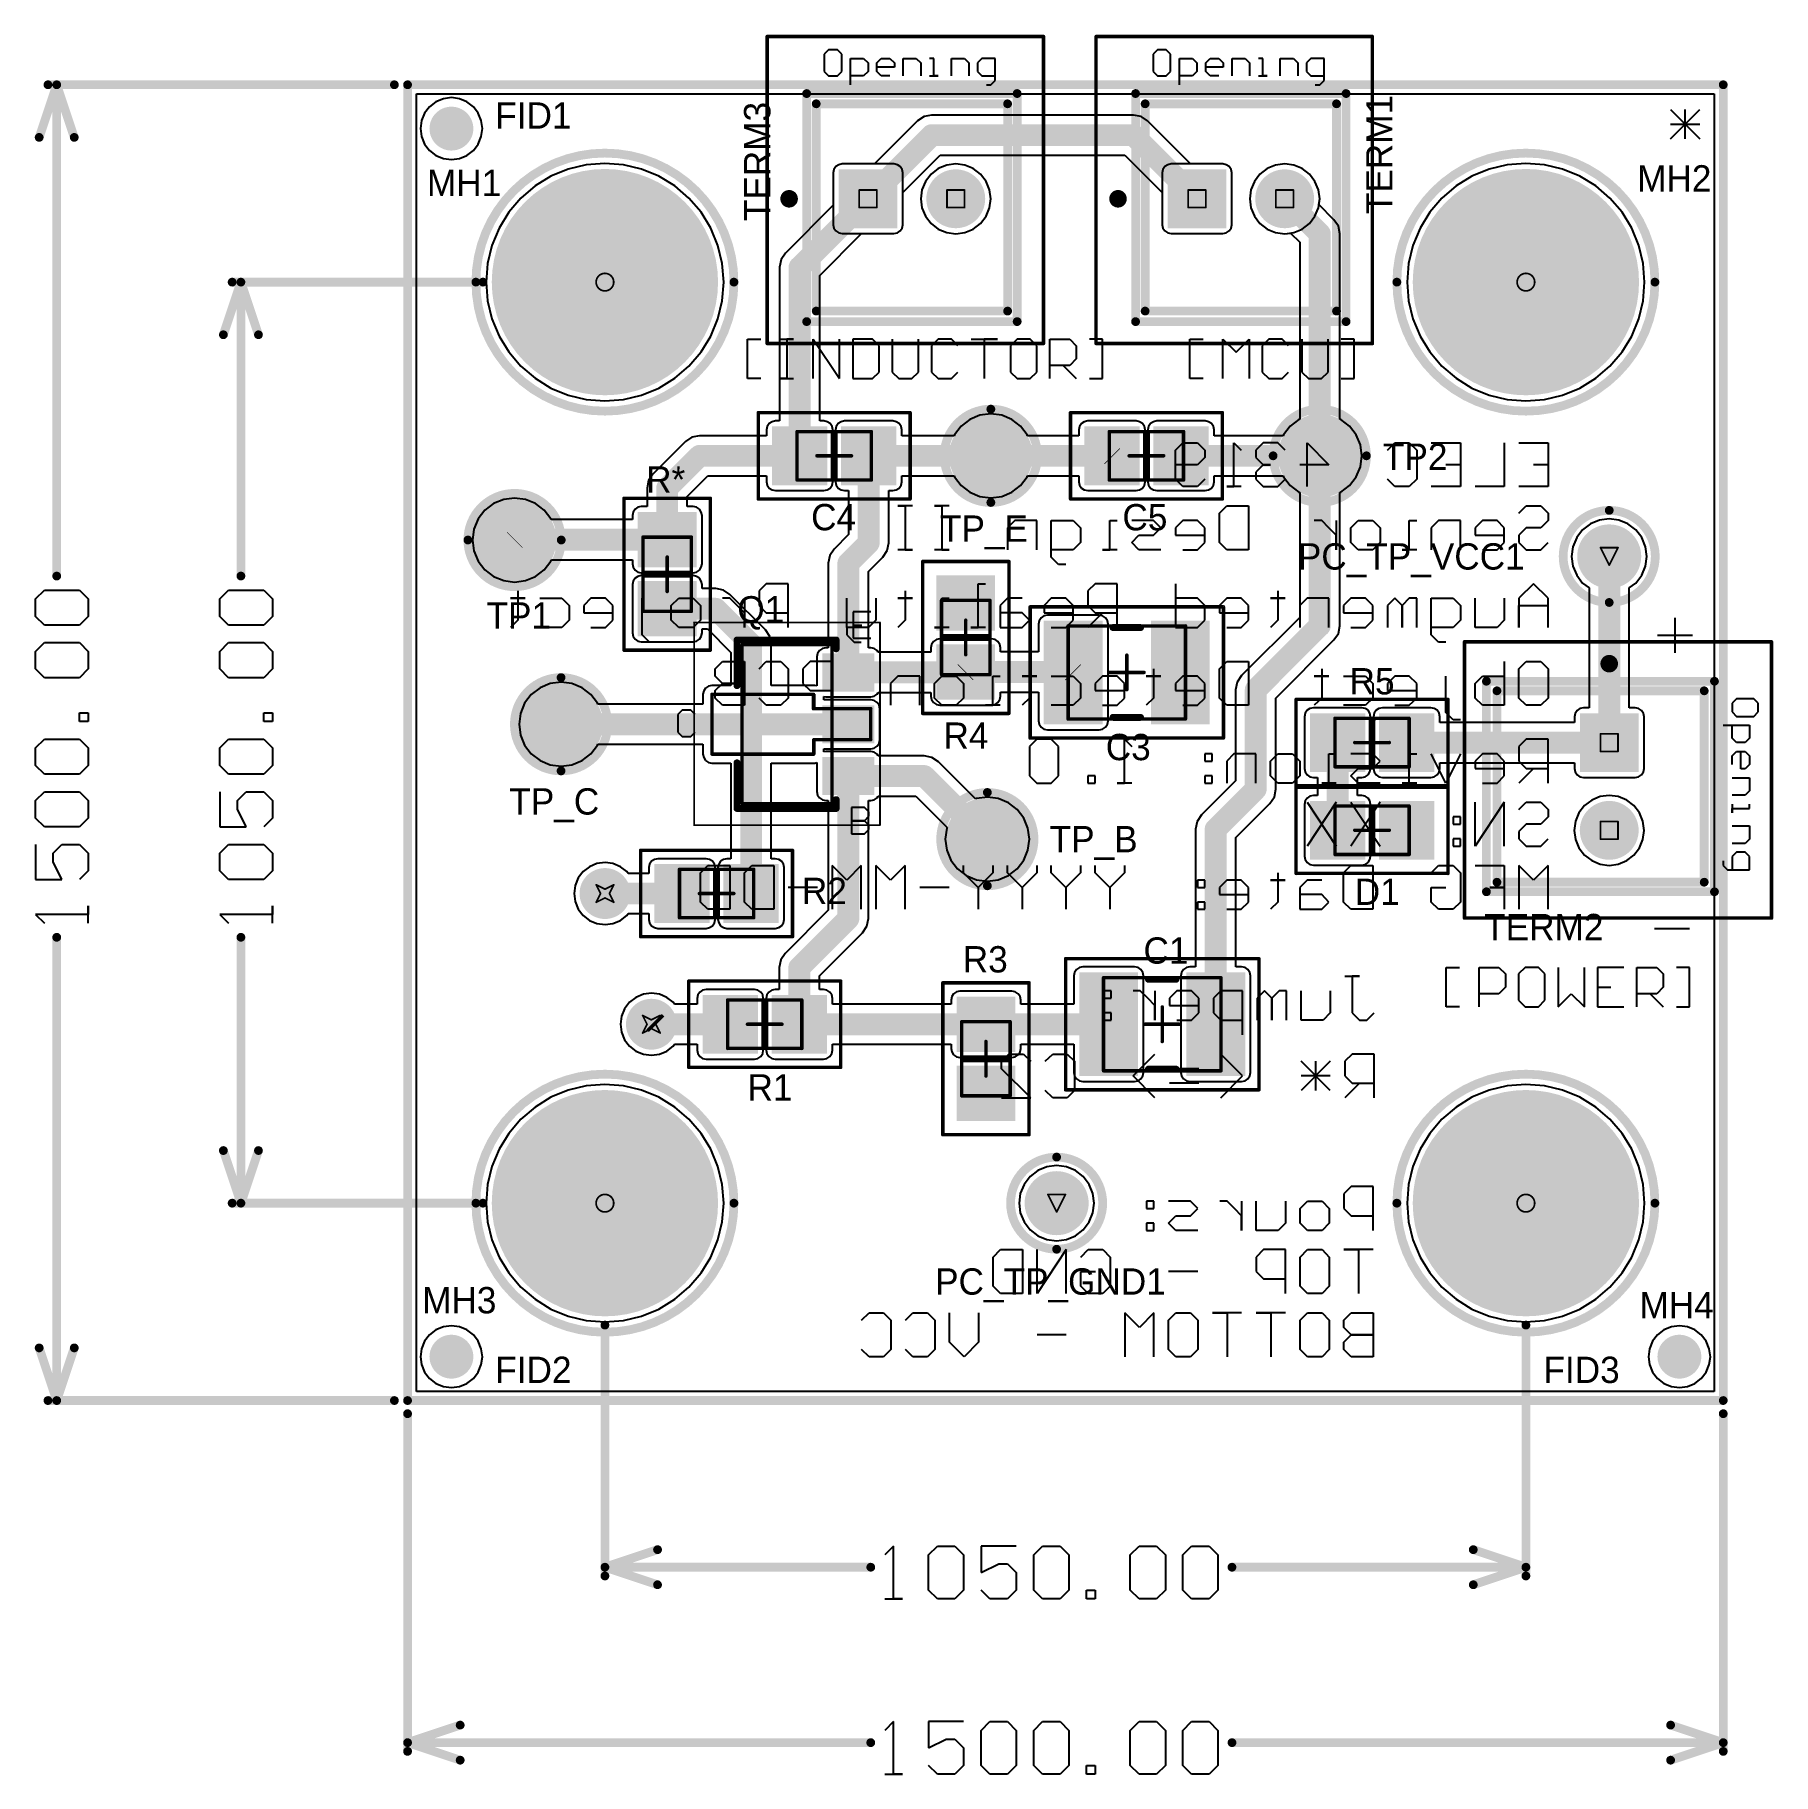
# Model space of a CAD drawing. Header units: millimetres. Extents: x 8 to 18.6, y 5.8 to 11.6.
# Drawn here: x 8.005 to 9.987, y 6.419 to 8.402 of the extents above; entities that cross this region are included whole.
import ezdxf

# ---------------------------------------------------------------- set-up
doc = ezdxf.new("R2010")
doc.units = ezdxf.units.MM
doc.header["$MEASUREMENT"] = 0
for name, color, linetype in [('BottomLayer', 5, 'Continuous'), ('BottomOverlay', 54, 'Continuous'), ('BottomSolder', 6, 'Continuous'), ('DrillDrawing', 1, 'Continuous'), ('Mechanical1', 6, 'Continuous'), ('Mechanical13', 56, 'Continuous'), ('Mechanical15', 56, 'Continuous'), ('Mechanical2', 216, 'Continuous'), ('Mechanical3', 76, 'Continuous'), ('Mechanical4', 56, 'Continuous'), ('MultiLayer', 9, 'Continuous'), ('PadHoleLayer', 156, 'Continuous'), ('TopLayer', 1, 'Continuous'), ('TopOverlay', 2, 'Continuous'), ('TopPaste', 8, 'Continuous'), ('TopSolder', 216, 'Continuous'), ('ViaHoleLayer', 16, 'Continuous')]:
    doc.layers.add(name, color=color, linetype=linetype)

msp = doc.modelspace()

# ---------------------------------------------------------------- texts
at = {"layer": 'TopOverlay'}
for s, p in [('TERM1', (9.5529, 8.1975)), ('TERM3', (8.8436, 8.1895))]:
    msp.add_text(s, height=0.03, rotation=90, dxfattribs=at).set_placement(p)
for s, p in [('FID1', (8.53, 8.295)), ('MH2', (9.8318, 8.2233)), ('MH1', (8.4521, 8.2181)), ('TP2', (9.542, 7.906)), ('R*', (8.702, 7.88)), ('C4', (8.8901, 7.8371)), ('TP_E', (9.037, 7.824)), ('C5', (9.245, 7.837)), ('PC_TP_VCC1', (9.445, 7.7923)), ('TP1', (8.52, 7.725)), ('Q1', (8.806, 7.732)), ('R5', (9.504, 7.65)), ('R4', (9.041, 7.588)), ('C3', (9.226, 7.575)), ('TP_C', (8.546, 7.513)), ('TP_B', (9.162, 7.47)), ('R2', (8.8796, 7.411)), ('D1', (9.5099, 7.41)), ('TERM2', (9.6574, 7.3698)), ('R3', (9.063, 7.333)), ('C1', (9.269, 7.343)), ('R1', (8.8176, 7.187)), ('PC_TP_GND1', (9.0314, 6.9657)), ('MH3', (8.4466, 6.9444)), ('MH4', (9.8345, 6.9388)), ('FID2', (8.53, 6.865)), ('FID3', (9.725, 6.865))]:
    msp.add_text(s, height=0.03, dxfattribs=at).set_placement(p)

# ---------------------------------------------------------------- blocks, each defined once
blk = doc.blocks.new('PC_T____P_____VCC_30')
at = {"layer": 'BottomLayer', "const_width": 0.0325}
blk.add_lwpolyline([(-0.01625, 0, 1), (0.01625, 0, 1)], format="xyb", close=True, dxfattribs=at)
at = {"layer": 'BottomSolder', "const_width": 0.0365}
blk.add_lwpolyline([(-0.01825, 0, 1), (0.01825, 0, 1)], format="xyb", close=True, dxfattribs=at)
at = {"layer": 'MultiLayer', "const_width": 0.0325}
blk.add_lwpolyline([(-0.01625, 0, 1), (0.01625, 0, 1)], format="xyb", close=True, dxfattribs=at)
at = {"layer": 'PadHoleLayer', "const_width": 0.02}
blk.add_lwpolyline([(-0.01, 0, 1), (0.01, 0, 1)], format="xyb", close=True, dxfattribs=at)
at = {"layer": 'TopLayer', "const_width": 0.0325}
blk.add_lwpolyline([(-0.01625, 0, 1), (0.01625, 0, 1)], format="xyb", close=True, dxfattribs=at)
at = {"layer": 'TopOverlay'}
for points, const_width in [([(0.0525, 0, 1), (-0.0525, 0, 1)], 0.01), ([(-0.055, 0, 1), (-0.05, 0, 1)], 0.005), ([(0.05, 0, 1), (0.055, 0, 1)], 0.005)]:
    blk.add_lwpolyline(points, format="xyb", close=True, dxfattribs=dict(at, const_width=const_width))
at = {"layer": 'TopSolder', "const_width": 0.0365}
blk.add_lwpolyline([(-0.01825, 0, 1), (0.01825, 0, 1)], format="xyb", close=True, dxfattribs=at)
blk = doc.blocks.new('PC_T____P_____GND_31')
at = {"layer": 'BottomLayer', "const_width": 0.0325}
blk.add_lwpolyline([(-0.01625, 0, 1), (0.01625, 0, 1)], format="xyb", close=True, dxfattribs=at)
at = {"layer": 'BottomSolder', "const_width": 0.0365}
blk.add_lwpolyline([(-0.01825, 0, 1), (0.01825, 0, 1)], format="xyb", close=True, dxfattribs=at)
at = {"layer": 'MultiLayer', "const_width": 0.0325}
blk.add_lwpolyline([(-0.01625, 0, 1), (0.01625, 0, 1)], format="xyb", close=True, dxfattribs=at)
at = {"layer": 'PadHoleLayer', "const_width": 0.02}
blk.add_lwpolyline([(-0.01, 0, 1), (0.01, 0, 1)], format="xyb", close=True, dxfattribs=at)
at = {"layer": 'TopLayer', "const_width": 0.0325}
blk.add_lwpolyline([(-0.01625, 0, 1), (0.01625, 0, 1)], format="xyb", close=True, dxfattribs=at)
at = {"layer": 'TopOverlay'}
for points, const_width in [([(0.0525, 0, 1), (-0.0525, 0, 1)], 0.01), ([(-0.055, 0, 1), (-0.05, 0, 1)], 0.005), ([(0.05, 0, 1), (0.055, 0, 1)], 0.005)]:
    blk.add_lwpolyline(points, format="xyb", close=True, dxfattribs=dict(at, const_width=const_width))
at = {"layer": 'TopSolder', "const_width": 0.0365}
blk.add_lwpolyline([(-0.01825, 0, 1), (0.01825, 0, 1)], format="xyb", close=True, dxfattribs=at)
blk = doc.blocks.new('C1210_M_32')
at = {"layer": 'Mechanical13', "const_width": 0.00394}
for points in [[(0.0669, 0.0531), (-0.0669, 0.0531)], [(-0.0669, 0.0531), (-0.0669, -0.0531)], [(0.0669, 0.0531), (0.0669, -0.0531)], [(0.0669, -0.0531), (-0.0669, -0.0531)]]:
    blk.add_lwpolyline(points, dxfattribs=at)
at = {"layer": 'Mechanical13', "const_width": 0.00197}
for points in [[(-0.0679, 0.0531, 1), (-0.0659, 0.0531, 1)], [(-0.0679, 0.0531, 1), (-0.0659, 0.0531, 1)], [(0.0659, 0.0531, 1), (0.0679, 0.0531, 1)], [(0.0659, 0.0531, 1), (0.0679, 0.0531, 1)], [(-0.0679, -0.0531, 1), (-0.0659, -0.0531, 1)], [(-0.0679, -0.0531, 1), (-0.0659, -0.0531, 1)], [(0.0659, -0.0531, 1), (0.0679, -0.0531, 1)], [(0.0659, -0.0531, 1), (0.0679, -0.0531, 1)]]:
    blk.add_lwpolyline(points, format="xyb", close=True, dxfattribs=at)
at = {"layer": 'Mechanical15', "const_width": 0.00394}
for points in [[(0.1102, 0.0748), (-0.1102, 0.0748)], [(-0.1102, 0.0748), (-0.1102, -0.0748)], [(0.1102, 0.0748), (0.1102, -0.0748)], [(0, 0.0197), (0, -0.0197)], [(0.0197, 0), (-0.0197, 0)], [(0.1102, -0.0748), (-0.1102, -0.0748)]]:
    blk.add_lwpolyline(points, dxfattribs=at)
at = {"layer": 'Mechanical15', "const_width": 0.00197}
for points in [[(-0.1112, 0.0748, 1), (-0.1093, 0.0748, 1)], [(-0.1112, 0.0748, 1), (-0.1093, 0.0748, 1)], [(0.1093, 0.0748, 1), (0.1112, 0.0748, 1)], [(0.1093, 0.0748, 1), (0.1112, 0.0748, 1)], [(-0.001, 0.0197, 1), (0.001, 0.0197, 1)], [(-0.0207, 0, 1), (-0.0187, 0, 1)], [(0.0187, 0, 1), (0.0207, 0, 1)], [(-0.001, -0.0197, 1), (0.001, -0.0197, 1)], [(-0.1112, -0.0748, 1), (-0.1093, -0.0748, 1)], [(-0.1112, -0.0748, 1), (-0.1093, -0.0748, 1)], [(0.1093, -0.0748, 1), (0.1112, -0.0748, 1)], [(0.1093, -0.0748, 1), (0.1112, -0.0748, 1)]]:
    blk.add_lwpolyline(points, format="xyb", close=True, dxfattribs=at)
at = {"layer": 'TopLayer'}
for points in [[(-0.0315, -0.0551), (-0.0315, 0.0551), (-0.0906, -0.0551), (-0.0906, 0.0551)], [(0.0906, -0.0551), (0.0906, 0.0551), (0.0315, -0.0551), (0.0315, 0.0551)]]:
    blk.add_solid(points, dxfattribs=at)
at = {"layer": 'TopOverlay', "const_width": 0.00787}
for points in [[(0.0157, 0.0512), (-0.0157, 0.0512)], [(0.0157, -0.0512), (-0.0157, -0.0512)]]:
    blk.add_lwpolyline(points, dxfattribs=at)
at = {"layer": 'TopOverlay', "const_width": 0.00394}
for points in [[(-0.0177, 0.0512, 1), (-0.0138, 0.0512, 1)], [(0.0138, 0.0512, 1), (0.0177, 0.0512, 1)], [(-0.0177, -0.0512, 1), (-0.0138, -0.0512, 1)], [(0.0138, -0.0512, 1), (0.0177, -0.0512, 1)]]:
    blk.add_lwpolyline(points, format="xyb", close=True, dxfattribs=at)
at = {"layer": 'TopPaste'}
for points in [[(-0.0315, -0.0551), (-0.0315, 0.0551), (-0.0906, -0.0551), (-0.0906, 0.0551)], [(0.0906, -0.0551), (0.0906, 0.0551), (0.0315, -0.0551), (0.0315, 0.0551)]]:
    blk.add_solid(points, dxfattribs=at)
at = {"layer": 'TopSolder'}
for points in [[(-0.0275, -0.0591), (-0.0275, 0.0591), (-0.0946, -0.0591), (-0.0946, 0.0591)], [(0.0946, -0.0591), (0.0946, 0.0591), (0.0275, -0.0591), (0.0275, 0.0591)]]:
    blk.add_solid(points, dxfattribs=at)
blk = doc.blocks.new('C1210_M_33')
at = {"layer": 'Mechanical13', "const_width": 0.00394}
for points in [[(0.0669, 0.0531), (-0.0669, 0.0531)], [(-0.0669, 0.0531), (-0.0669, -0.0531)], [(0.0669, 0.0531), (0.0669, -0.0531)], [(0.0669, -0.0531), (-0.0669, -0.0531)]]:
    blk.add_lwpolyline(points, dxfattribs=at)
at = {"layer": 'Mechanical13', "const_width": 0.00197}
for points in [[(-0.0679, 0.0531, 1), (-0.0659, 0.0531, 1)], [(-0.0679, 0.0531, 1), (-0.0659, 0.0531, 1)], [(0.0659, 0.0531, 1), (0.0679, 0.0531, 1)], [(0.0659, 0.0531, 1), (0.0679, 0.0531, 1)], [(-0.0679, -0.0531, 1), (-0.0659, -0.0531, 1)], [(-0.0679, -0.0531, 1), (-0.0659, -0.0531, 1)], [(0.0659, -0.0531, 1), (0.0679, -0.0531, 1)], [(0.0659, -0.0531, 1), (0.0679, -0.0531, 1)]]:
    blk.add_lwpolyline(points, format="xyb", close=True, dxfattribs=at)
at = {"layer": 'Mechanical15', "const_width": 0.00394}
for points in [[(0.1102, 0.0748), (-0.1102, 0.0748)], [(-0.1102, 0.0748), (-0.1102, -0.0748)], [(0.1102, 0.0748), (0.1102, -0.0748)], [(0, 0.0197), (0, -0.0197)], [(0.0197, 0), (-0.0197, 0)], [(0.1102, -0.0748), (-0.1102, -0.0748)]]:
    blk.add_lwpolyline(points, dxfattribs=at)
at = {"layer": 'Mechanical15', "const_width": 0.00197}
for points in [[(-0.1112, 0.0748, 1), (-0.1093, 0.0748, 1)], [(-0.1112, 0.0748, 1), (-0.1093, 0.0748, 1)], [(0.1093, 0.0748, 1), (0.1112, 0.0748, 1)], [(0.1093, 0.0748, 1), (0.1112, 0.0748, 1)], [(-0.001, 0.0197, 1), (0.001, 0.0197, 1)], [(-0.0207, 0, 1), (-0.0187, 0, 1)], [(0.0187, 0, 1), (0.0207, 0, 1)], [(-0.001, -0.0197, 1), (0.001, -0.0197, 1)], [(-0.1112, -0.0748, 1), (-0.1093, -0.0748, 1)], [(-0.1112, -0.0748, 1), (-0.1093, -0.0748, 1)], [(0.1093, -0.0748, 1), (0.1112, -0.0748, 1)], [(0.1093, -0.0748, 1), (0.1112, -0.0748, 1)]]:
    blk.add_lwpolyline(points, format="xyb", close=True, dxfattribs=at)
at = {"layer": 'TopLayer'}
for points in [[(-0.0315, -0.0551), (-0.0315, 0.0551), (-0.0906, -0.0551), (-0.0906, 0.0551)], [(0.0906, -0.0551), (0.0906, 0.0551), (0.0315, -0.0551), (0.0315, 0.0551)]]:
    blk.add_solid(points, dxfattribs=at)
at = {"layer": 'TopOverlay', "const_width": 0.00787}
for points in [[(0.0157, 0.0512), (-0.0157, 0.0512)], [(0.0157, -0.0512), (-0.0157, -0.0512)]]:
    blk.add_lwpolyline(points, dxfattribs=at)
at = {"layer": 'TopOverlay', "const_width": 0.00394}
for points in [[(-0.0177, 0.0512, 1), (-0.0138, 0.0512, 1)], [(0.0138, 0.0512, 1), (0.0177, 0.0512, 1)], [(-0.0177, -0.0512, 1), (-0.0138, -0.0512, 1)], [(0.0138, -0.0512, 1), (0.0177, -0.0512, 1)]]:
    blk.add_lwpolyline(points, format="xyb", close=True, dxfattribs=at)
at = {"layer": 'TopPaste'}
for points in [[(-0.0315, -0.0551), (-0.0315, 0.0551), (-0.0906, -0.0551), (-0.0906, 0.0551)], [(0.0906, -0.0551), (0.0906, 0.0551), (0.0315, -0.0551), (0.0315, 0.0551)]]:
    blk.add_solid(points, dxfattribs=at)
at = {"layer": 'TopSolder'}
for points in [[(-0.0275, -0.0591), (-0.0275, 0.0591), (-0.0946, -0.0591), (-0.0946, 0.0591)], [(0.0946, -0.0591), (0.0946, 0.0591), (0.0275, -0.0591), (0.0275, 0.0591)]]:
    blk.add_solid(points, dxfattribs=at)
blk = doc.blocks.new('6_0805_M_34')
at = {"layer": 'Mechanical13', "const_width": 0.00394}
for points in [[(-0.0423, 0.0276), (-0.0423, -0.0276)], [(0.0423, 0.0276), (-0.0423, 0.0276)], [(0.0423, 0.0276), (0.0423, -0.0276)], [(0.0423, -0.0276), (-0.0423, -0.0276)]]:
    blk.add_lwpolyline(points, dxfattribs=at)
at = {"layer": 'Mechanical13', "const_width": 0.00197}
for points in [[(-0.0433, 0.0276, 1), (-0.0413, 0.0276, 1)], [(-0.0433, 0.0276, 1), (-0.0413, 0.0276, 1)], [(0.0413, 0.0276, 1), (0.0433, 0.0276, 1)], [(0.0413, 0.0276, 1), (0.0433, 0.0276, 1)], [(-0.0433, -0.0276, 1), (-0.0413, -0.0276, 1)], [(-0.0433, -0.0276, 1), (-0.0413, -0.0276, 1)], [(0.0413, -0.0276, 1), (0.0433, -0.0276, 1)], [(0.0413, -0.0276, 1), (0.0433, -0.0276, 1)]]:
    blk.add_lwpolyline(points, format="xyb", close=True, dxfattribs=at)
at = {"layer": 'Mechanical15', "const_width": 0.00394}
for points in [[(-0.0866, 0.0492), (-0.0866, -0.0492)], [(0.0866, 0.0492), (-0.0866, 0.0492)], [(0.0866, 0.0492), (0.0866, -0.0492)], [(0, 0.0197), (0, -0.0197)], [(0.0197, 0), (-0.0197, 0)], [(0.0866, -0.0492), (-0.0866, -0.0492)]]:
    blk.add_lwpolyline(points, dxfattribs=at)
at = {"layer": 'Mechanical15', "const_width": 0.00197}
for points in [[(-0.0876, 0.0492, 1), (-0.0856, 0.0492, 1)], [(-0.0876, 0.0492, 1), (-0.0856, 0.0492, 1)], [(0.0856, 0.0492, 1), (0.0876, 0.0492, 1)], [(0.0856, 0.0492, 1), (0.0876, 0.0492, 1)], [(-0.001, 0.0197, 1), (0.001, 0.0197, 1)], [(-0.0207, 0, 1), (-0.0187, 0, 1)], [(0.0187, 0, 1), (0.0207, 0, 1)], [(-0.001, -0.0197, 1), (0.001, -0.0197, 1)], [(-0.0876, -0.0492, 1), (-0.0856, -0.0492, 1)], [(-0.0876, -0.0492, 1), (-0.0856, -0.0492, 1)], [(0.0856, -0.0492, 1), (0.0876, -0.0492, 1)], [(0.0856, -0.0492, 1), (0.0876, -0.0492, 1)]]:
    blk.add_lwpolyline(points, format="xyb", close=True, dxfattribs=at)
at = {"layer": 'TopLayer'}
for points in [[(-0.0118, -0.0295), (-0.0118, 0.0295), (-0.0669, -0.0295), (-0.0669, 0.0295)], [(0.0669, -0.0295), (0.0669, 0.0295), (0.0118, -0.0295), (0.0118, 0.0295)]]:
    blk.add_solid(points, dxfattribs=at)
at = {"layer": 'TopOverlay', "const_width": 0.00787}
blk.add_lwpolyline([(0, 0.0256), (0, -0.0256)], dxfattribs=at)
at = {"layer": 'TopOverlay', "const_width": 0.00394}
for points in [[(-0.002, 0.0256, 1), (0.002, 0.0256, 1)], [(-0.002, -0.0256, 1), (0.002, -0.0256, 1)]]:
    blk.add_lwpolyline(points, format="xyb", close=True, dxfattribs=at)
at = {"layer": 'TopPaste'}
for points in [[(-0.0118, -0.0295), (-0.0118, 0.0295), (-0.0669, -0.0295), (-0.0669, 0.0295)], [(0.0669, -0.0295), (0.0669, 0.0295), (0.0118, -0.0295), (0.0118, 0.0295)]]:
    blk.add_solid(points, dxfattribs=at)
at = {"layer": 'TopSolder'}
for points in [[(-0.0078, -0.0335), (-0.0078, 0.0335), (-0.0709, -0.0335), (-0.0709, 0.0335)], [(0.0709, -0.0335), (0.0709, 0.0335), (0.0078, -0.0335), (0.0078, 0.0335)]]:
    blk.add_solid(points, dxfattribs=at)
blk = doc.blocks.new('6_0805_M_35')
at = {"layer": 'Mechanical13', "const_width": 0.00394}
for points in [[(-0.0423, 0.0276), (-0.0423, -0.0276)], [(0.0423, 0.0276), (-0.0423, 0.0276)], [(0.0423, 0.0276), (0.0423, -0.0276)], [(0.0423, -0.0276), (-0.0423, -0.0276)]]:
    blk.add_lwpolyline(points, dxfattribs=at)
at = {"layer": 'Mechanical13', "const_width": 0.00197}
for points in [[(-0.0433, 0.0276, 1), (-0.0413, 0.0276, 1)], [(-0.0433, 0.0276, 1), (-0.0413, 0.0276, 1)], [(0.0413, 0.0276, 1), (0.0433, 0.0276, 1)], [(0.0413, 0.0276, 1), (0.0433, 0.0276, 1)], [(-0.0433, -0.0276, 1), (-0.0413, -0.0276, 1)], [(-0.0433, -0.0276, 1), (-0.0413, -0.0276, 1)], [(0.0413, -0.0276, 1), (0.0433, -0.0276, 1)], [(0.0413, -0.0276, 1), (0.0433, -0.0276, 1)]]:
    blk.add_lwpolyline(points, format="xyb", close=True, dxfattribs=at)
at = {"layer": 'Mechanical15', "const_width": 0.00394}
for points in [[(-0.0866, 0.0492), (-0.0866, -0.0492)], [(0.0866, 0.0492), (-0.0866, 0.0492)], [(0.0866, 0.0492), (0.0866, -0.0492)], [(0, 0.0197), (0, -0.0197)], [(0.0197, 0), (-0.0197, 0)], [(0.0866, -0.0492), (-0.0866, -0.0492)]]:
    blk.add_lwpolyline(points, dxfattribs=at)
at = {"layer": 'Mechanical15', "const_width": 0.00197}
for points in [[(-0.0876, 0.0492, 1), (-0.0856, 0.0492, 1)], [(-0.0876, 0.0492, 1), (-0.0856, 0.0492, 1)], [(0.0856, 0.0492, 1), (0.0876, 0.0492, 1)], [(0.0856, 0.0492, 1), (0.0876, 0.0492, 1)], [(-0.001, 0.0197, 1), (0.001, 0.0197, 1)], [(-0.0207, 0, 1), (-0.0187, 0, 1)], [(0.0187, 0, 1), (0.0207, 0, 1)], [(-0.001, -0.0197, 1), (0.001, -0.0197, 1)], [(-0.0876, -0.0492, 1), (-0.0856, -0.0492, 1)], [(-0.0876, -0.0492, 1), (-0.0856, -0.0492, 1)], [(0.0856, -0.0492, 1), (0.0876, -0.0492, 1)], [(0.0856, -0.0492, 1), (0.0876, -0.0492, 1)]]:
    blk.add_lwpolyline(points, format="xyb", close=True, dxfattribs=at)
at = {"layer": 'TopLayer'}
for points in [[(-0.0118, -0.0295), (-0.0118, 0.0295), (-0.0669, -0.0295), (-0.0669, 0.0295)], [(0.0669, -0.0295), (0.0669, 0.0295), (0.0118, -0.0295), (0.0118, 0.0295)]]:
    blk.add_solid(points, dxfattribs=at)
at = {"layer": 'TopOverlay', "const_width": 0.00787}
blk.add_lwpolyline([(0, 0.0256), (0, -0.0256)], dxfattribs=at)
at = {"layer": 'TopOverlay', "const_width": 0.00394}
for points in [[(-0.002, 0.0256, 1), (0.002, 0.0256, 1)], [(-0.002, -0.0256, 1), (0.002, -0.0256, 1)]]:
    blk.add_lwpolyline(points, format="xyb", close=True, dxfattribs=at)
at = {"layer": 'TopPaste'}
for points in [[(-0.0118, -0.0295), (-0.0118, 0.0295), (-0.0669, -0.0295), (-0.0669, 0.0295)], [(0.0669, -0.0295), (0.0669, 0.0295), (0.0118, -0.0295), (0.0118, 0.0295)]]:
    blk.add_solid(points, dxfattribs=at)
at = {"layer": 'TopSolder'}
for points in [[(-0.0078, -0.0335), (-0.0078, 0.0335), (-0.0709, -0.0335), (-0.0709, 0.0335)], [(0.0709, -0.0335), (0.0709, 0.0335), (0.0078, -0.0335), (0.0078, 0.0335)]]:
    blk.add_solid(points, dxfattribs=at)
blk = doc.blocks.new('6_0805_M_36')
at = {"layer": 'Mechanical13', "const_width": 0.00394}
for points in [[(-0.0423, -0.0276), (-0.0423, 0.0276)], [(-0.0423, 0.0276), (0.0423, 0.0276)], [(0.0423, -0.0276), (0.0423, 0.0276)], [(-0.0423, -0.0276), (0.0423, -0.0276)]]:
    blk.add_lwpolyline(points, dxfattribs=at)
at = {"layer": 'Mechanical13', "const_width": 0.00197}
for points in [[(-0.0433, 0.0276, 1), (-0.0413, 0.0276, 1)], [(-0.0433, 0.0276, 1), (-0.0413, 0.0276, 1)], [(0.0413, 0.0276, 1), (0.0433, 0.0276, 1)], [(0.0413, 0.0276, 1), (0.0433, 0.0276, 1)], [(-0.0433, -0.0276, 1), (-0.0413, -0.0276, 1)], [(-0.0433, -0.0276, 1), (-0.0413, -0.0276, 1)], [(0.0413, -0.0276, 1), (0.0433, -0.0276, 1)], [(0.0413, -0.0276, 1), (0.0433, -0.0276, 1)]]:
    blk.add_lwpolyline(points, format="xyb", close=True, dxfattribs=at)
at = {"layer": 'Mechanical15', "const_width": 0.00394}
for points in [[(-0.0866, -0.0492), (-0.0866, 0.0492)], [(-0.0866, 0.0492), (0.0866, 0.0492)], [(0.0866, -0.0492), (0.0866, 0.0492)], [(0, -0.0197), (0, 0.0197)], [(-0.0197, 0), (0.0197, 0)], [(-0.0866, -0.0492), (0.0866, -0.0492)]]:
    blk.add_lwpolyline(points, dxfattribs=at)
at = {"layer": 'Mechanical15', "const_width": 0.00197}
for points in [[(-0.0876, 0.0492, 1), (-0.0856, 0.0492, 1)], [(-0.0876, 0.0492, 1), (-0.0856, 0.0492, 1)], [(0.0856, 0.0492, 1), (0.0876, 0.0492, 1)], [(0.0856, 0.0492, 1), (0.0876, 0.0492, 1)], [(-0.001, 0.0197, 1), (0.001, 0.0197, 1)], [(-0.0207, 0, 1), (-0.0187, 0, 1)], [(0.0187, 0, 1), (0.0207, 0, 1)], [(-0.001, -0.0197, 1), (0.001, -0.0197, 1)], [(-0.0876, -0.0492, 1), (-0.0856, -0.0492, 1)], [(-0.0876, -0.0492, 1), (-0.0856, -0.0492, 1)], [(0.0856, -0.0492, 1), (0.0876, -0.0492, 1)], [(0.0856, -0.0492, 1), (0.0876, -0.0492, 1)]]:
    blk.add_lwpolyline(points, format="xyb", close=True, dxfattribs=at)
at = {"layer": 'TopLayer'}
for points in [[(-0.0118, -0.0295), (-0.0118, 0.0295), (-0.0669, -0.0295), (-0.0669, 0.0295)], [(0.0669, -0.0295), (0.0669, 0.0295), (0.0118, -0.0295), (0.0118, 0.0295)]]:
    blk.add_solid(points, dxfattribs=at)
at = {"layer": 'TopOverlay', "const_width": 0.00787}
blk.add_lwpolyline([(0, -0.0256), (0, 0.0256)], dxfattribs=at)
at = {"layer": 'TopOverlay', "const_width": 0.00394}
for points in [[(-0.002, 0.0256, 1), (0.002, 0.0256, 1)], [(-0.002, -0.0256, 1), (0.002, -0.0256, 1)]]:
    blk.add_lwpolyline(points, format="xyb", close=True, dxfattribs=at)
at = {"layer": 'TopPaste'}
for points in [[(-0.0118, -0.0295), (-0.0118, 0.0295), (-0.0669, -0.0295), (-0.0669, 0.0295)], [(0.0669, -0.0295), (0.0669, 0.0295), (0.0118, -0.0295), (0.0118, 0.0295)]]:
    blk.add_solid(points, dxfattribs=at)
at = {"layer": 'TopSolder'}
for points in [[(-0.0078, -0.0335), (-0.0078, 0.0335), (-0.0709, -0.0335), (-0.0709, 0.0335)], [(0.0709, -0.0335), (0.0709, 0.0335), (0.0078, -0.0335), (0.0078, 0.0335)]]:
    blk.add_solid(points, dxfattribs=at)
blk = doc.blocks.new('F________37')
at = {"layer": 'TopLayer', "const_width": 0.025}
blk.add_lwpolyline([(-0.0125, 0, 1), (0.0125, 0, 1)], format="xyb", close=True, dxfattribs=at)
at = {"layer": 'TopPaste', "const_width": 0.025}
blk.add_lwpolyline([(-0.0125, 0, 1), (0.0125, 0, 1)], format="xyb", close=True, dxfattribs=at)
at = {"layer": 'TopSolder', "const_width": 0.025}
blk.add_lwpolyline([(-0.0125, 0, 1), (0.0125, 0, 1)], format="xyb", close=True, dxfattribs=at)
blk = doc.blocks.new('F________38')
at = {"layer": 'TopLayer', "const_width": 0.025}
blk.add_lwpolyline([(-0.0125, 0, 1), (0.0125, 0, 1)], format="xyb", close=True, dxfattribs=at)
at = {"layer": 'TopPaste', "const_width": 0.025}
blk.add_lwpolyline([(-0.0125, 0, 1), (0.0125, 0, 1)], format="xyb", close=True, dxfattribs=at)
at = {"layer": 'TopSolder', "const_width": 0.025}
blk.add_lwpolyline([(-0.0125, 0, 1), (0.0125, 0, 1)], format="xyb", close=True, dxfattribs=at)
blk = doc.blocks.new('F________39')
at = {"layer": 'TopLayer', "const_width": 0.025}
blk.add_lwpolyline([(-0.0125, 0, 1), (0.0125, 0, 1)], format="xyb", close=True, dxfattribs=at)
at = {"layer": 'TopPaste', "const_width": 0.025}
blk.add_lwpolyline([(-0.0125, 0, 1), (0.0125, 0, 1)], format="xyb", close=True, dxfattribs=at)
at = {"layer": 'TopSolder', "const_width": 0.025}
blk.add_lwpolyline([(-0.0125, 0, 1), (0.0125, 0, 1)], format="xyb", close=True, dxfattribs=at)
blk = doc.blocks.new('_6_MH_40')
at = {"layer": 'BottomLayer', "const_width": 0.125}
blk.add_lwpolyline([(-0.0625, 0, 1), (0.0625, 0, 1)], format="xyb", close=True, dxfattribs=at)
at = {"layer": 'BottomSolder', "const_width": 0.129}
blk.add_lwpolyline([(-0.0645, 0, 1), (0.0645, 0, 1)], format="xyb", close=True, dxfattribs=at)
at = {"layer": 'MultiLayer', "const_width": 0.125}
blk.add_lwpolyline([(-0.0625, 0, 1), (0.0625, 0, 1)], format="xyb", close=True, dxfattribs=at)
at = {"layer": 'PadHoleLayer', "const_width": 0.075}
blk.add_lwpolyline([(-0.0375, 0, 1), (0.0375, 0, 1)], format="xyb", close=True, dxfattribs=at)
at = {"layer": 'TopLayer', "const_width": 0.125}
blk.add_lwpolyline([(-0.0625, 0, 1), (0.0625, 0, 1)], format="xyb", close=True, dxfattribs=at)
at = {"layer": 'TopOverlay'}
for points, const_width in [([(0.1471, 0, 1), (-0.1471, 0, 1)], 0.01), ([(-0.1496, 0, 1), (-0.1446, 0, 1)], 0.005), ([(0.1446, 0, 1), (0.1496, 0, 1)], 0.005)]:
    blk.add_lwpolyline(points, format="xyb", close=True, dxfattribs=dict(at, const_width=const_width))
at = {"layer": 'TopSolder', "const_width": 0.129}
blk.add_lwpolyline([(-0.0645, 0, 1), (0.0645, 0, 1)], format="xyb", close=True, dxfattribs=at)
blk = doc.blocks.new('_6_MH_41')
at = {"layer": 'BottomLayer', "const_width": 0.125}
blk.add_lwpolyline([(-0.0625, 0, 1), (0.0625, 0, 1)], format="xyb", close=True, dxfattribs=at)
at = {"layer": 'BottomSolder', "const_width": 0.129}
blk.add_lwpolyline([(-0.0645, 0, 1), (0.0645, 0, 1)], format="xyb", close=True, dxfattribs=at)
at = {"layer": 'MultiLayer', "const_width": 0.125}
blk.add_lwpolyline([(-0.0625, 0, 1), (0.0625, 0, 1)], format="xyb", close=True, dxfattribs=at)
at = {"layer": 'PadHoleLayer', "const_width": 0.075}
blk.add_lwpolyline([(-0.0375, 0, 1), (0.0375, 0, 1)], format="xyb", close=True, dxfattribs=at)
at = {"layer": 'TopLayer', "const_width": 0.125}
blk.add_lwpolyline([(-0.0625, 0, 1), (0.0625, 0, 1)], format="xyb", close=True, dxfattribs=at)
at = {"layer": 'TopOverlay'}
for points, const_width in [([(0.1471, 0, 1), (-0.1471, 0, 1)], 0.01), ([(-0.1496, 0, 1), (-0.1446, 0, 1)], 0.005), ([(0.1446, 0, 1), (0.1496, 0, 1)], 0.005)]:
    blk.add_lwpolyline(points, format="xyb", close=True, dxfattribs=dict(at, const_width=const_width))
at = {"layer": 'TopSolder', "const_width": 0.129}
blk.add_lwpolyline([(-0.0645, 0, 1), (0.0645, 0, 1)], format="xyb", close=True, dxfattribs=at)
blk = doc.blocks.new('_6_MH_42')
at = {"layer": 'BottomLayer', "const_width": 0.125}
blk.add_lwpolyline([(-0.0625, 0, 1), (0.0625, 0, 1)], format="xyb", close=True, dxfattribs=at)
at = {"layer": 'BottomSolder', "const_width": 0.129}
blk.add_lwpolyline([(-0.0645, 0, 1), (0.0645, 0, 1)], format="xyb", close=True, dxfattribs=at)
at = {"layer": 'MultiLayer', "const_width": 0.125}
blk.add_lwpolyline([(-0.0625, 0, 1), (0.0625, 0, 1)], format="xyb", close=True, dxfattribs=at)
at = {"layer": 'PadHoleLayer', "const_width": 0.075}
blk.add_lwpolyline([(-0.0375, 0, 1), (0.0375, 0, 1)], format="xyb", close=True, dxfattribs=at)
at = {"layer": 'TopLayer', "const_width": 0.125}
blk.add_lwpolyline([(-0.0625, 0, 1), (0.0625, 0, 1)], format="xyb", close=True, dxfattribs=at)
at = {"layer": 'TopOverlay'}
for points, const_width in [([(0.1471, 0, 1), (-0.1471, 0, 1)], 0.01), ([(-0.1496, 0, 1), (-0.1446, 0, 1)], 0.005), ([(0.1446, 0, 1), (0.1496, 0, 1)], 0.005)]:
    blk.add_lwpolyline(points, format="xyb", close=True, dxfattribs=dict(at, const_width=const_width))
at = {"layer": 'TopSolder', "const_width": 0.129}
blk.add_lwpolyline([(-0.0645, 0, 1), (0.0645, 0, 1)], format="xyb", close=True, dxfattribs=at)
blk = doc.blocks.new('_6_MH_43')
at = {"layer": 'BottomLayer', "const_width": 0.125}
blk.add_lwpolyline([(-0.0625, 0, 1), (0.0625, 0, 1)], format="xyb", close=True, dxfattribs=at)
at = {"layer": 'BottomSolder', "const_width": 0.129}
blk.add_lwpolyline([(-0.0645, 0, 1), (0.0645, 0, 1)], format="xyb", close=True, dxfattribs=at)
at = {"layer": 'MultiLayer', "const_width": 0.125}
blk.add_lwpolyline([(-0.0625, 0, 1), (0.0625, 0, 1)], format="xyb", close=True, dxfattribs=at)
at = {"layer": 'PadHoleLayer', "const_width": 0.075}
blk.add_lwpolyline([(-0.0375, 0, 1), (0.0375, 0, 1)], format="xyb", close=True, dxfattribs=at)
at = {"layer": 'TopLayer', "const_width": 0.125}
blk.add_lwpolyline([(-0.0625, 0, 1), (0.0625, 0, 1)], format="xyb", close=True, dxfattribs=at)
at = {"layer": 'TopOverlay'}
for points, const_width in [([(0.1471, 0, 1), (-0.1471, 0, 1)], 0.01), ([(-0.1496, 0, 1), (-0.1446, 0, 1)], 0.005), ([(0.1446, 0, 1), (0.1496, 0, 1)], 0.005)]:
    blk.add_lwpolyline(points, format="xyb", close=True, dxfattribs=dict(at, const_width=const_width))
at = {"layer": 'TopSolder', "const_width": 0.129}
blk.add_lwpolyline([(-0.0645, 0, 1), (0.0645, 0, 1)], format="xyb", close=True, dxfattribs=at)
blk = doc.blocks.new('6_0805_M_44')
at = {"layer": 'Mechanical13', "const_width": 0.00394}
for points in [[(-0.0423, 0.0276), (-0.0423, -0.0276)], [(0.0423, 0.0276), (-0.0423, 0.0276)], [(0.0423, 0.0276), (0.0423, -0.0276)], [(0.0423, -0.0276), (-0.0423, -0.0276)]]:
    blk.add_lwpolyline(points, dxfattribs=at)
at = {"layer": 'Mechanical13', "const_width": 0.00197}
for points in [[(-0.0433, 0.0276, 1), (-0.0413, 0.0276, 1)], [(-0.0433, 0.0276, 1), (-0.0413, 0.0276, 1)], [(0.0413, 0.0276, 1), (0.0433, 0.0276, 1)], [(0.0413, 0.0276, 1), (0.0433, 0.0276, 1)], [(-0.0433, -0.0276, 1), (-0.0413, -0.0276, 1)], [(-0.0433, -0.0276, 1), (-0.0413, -0.0276, 1)], [(0.0413, -0.0276, 1), (0.0433, -0.0276, 1)], [(0.0413, -0.0276, 1), (0.0433, -0.0276, 1)]]:
    blk.add_lwpolyline(points, format="xyb", close=True, dxfattribs=at)
at = {"layer": 'Mechanical15', "const_width": 0.00394}
for points in [[(-0.0866, 0.0492), (-0.0866, -0.0492)], [(0.0866, 0.0492), (-0.0866, 0.0492)], [(0.0866, 0.0492), (0.0866, -0.0492)], [(0, 0.0197), (0, -0.0197)], [(0.0197, 0), (-0.0197, 0)], [(0.0866, -0.0492), (-0.0866, -0.0492)]]:
    blk.add_lwpolyline(points, dxfattribs=at)
at = {"layer": 'Mechanical15', "const_width": 0.00197}
for points in [[(-0.0876, 0.0492, 1), (-0.0856, 0.0492, 1)], [(-0.0876, 0.0492, 1), (-0.0856, 0.0492, 1)], [(0.0856, 0.0492, 1), (0.0876, 0.0492, 1)], [(0.0856, 0.0492, 1), (0.0876, 0.0492, 1)], [(-0.001, 0.0197, 1), (0.001, 0.0197, 1)], [(-0.0207, 0, 1), (-0.0187, 0, 1)], [(0.0187, 0, 1), (0.0207, 0, 1)], [(-0.001, -0.0197, 1), (0.001, -0.0197, 1)], [(-0.0876, -0.0492, 1), (-0.0856, -0.0492, 1)], [(-0.0876, -0.0492, 1), (-0.0856, -0.0492, 1)], [(0.0856, -0.0492, 1), (0.0876, -0.0492, 1)], [(0.0856, -0.0492, 1), (0.0876, -0.0492, 1)]]:
    blk.add_lwpolyline(points, format="xyb", close=True, dxfattribs=at)
at = {"layer": 'TopLayer'}
for points in [[(-0.0118, -0.0295), (-0.0118, 0.0295), (-0.0669, -0.0295), (-0.0669, 0.0295)], [(0.0669, -0.0295), (0.0669, 0.0295), (0.0118, -0.0295), (0.0118, 0.0295)]]:
    blk.add_solid(points, dxfattribs=at)
at = {"layer": 'TopOverlay', "const_width": 0.00787}
blk.add_lwpolyline([(0, 0.0256), (0, -0.0256)], dxfattribs=at)
at = {"layer": 'TopOverlay', "const_width": 0.00394}
for points in [[(-0.002, 0.0256, 1), (0.002, 0.0256, 1)], [(-0.002, -0.0256, 1), (0.002, -0.0256, 1)]]:
    blk.add_lwpolyline(points, format="xyb", close=True, dxfattribs=at)
at = {"layer": 'TopPaste'}
for points in [[(-0.0118, -0.0295), (-0.0118, 0.0295), (-0.0669, -0.0295), (-0.0669, 0.0295)], [(0.0669, -0.0295), (0.0669, 0.0295), (0.0118, -0.0295), (0.0118, 0.0295)]]:
    blk.add_solid(points, dxfattribs=at)
at = {"layer": 'TopSolder'}
for points in [[(-0.0078, -0.0335), (-0.0078, 0.0335), (-0.0709, -0.0335), (-0.0709, 0.0335)], [(0.0709, -0.0335), (0.0709, 0.0335), (0.0078, -0.0335), (0.0078, 0.0335)]]:
    blk.add_solid(points, dxfattribs=at)
blk = doc.blocks.new('6_0805_M_45')
at = {"layer": 'Mechanical13', "const_width": 0.00394}
for points in [[(-0.0423, 0.0276), (-0.0423, -0.0276)], [(0.0423, 0.0276), (-0.0423, 0.0276)], [(0.0423, 0.0276), (0.0423, -0.0276)], [(0.0423, -0.0276), (-0.0423, -0.0276)]]:
    blk.add_lwpolyline(points, dxfattribs=at)
at = {"layer": 'Mechanical13', "const_width": 0.00197}
for points in [[(-0.0433, 0.0276, 1), (-0.0413, 0.0276, 1)], [(-0.0433, 0.0276, 1), (-0.0413, 0.0276, 1)], [(0.0413, 0.0276, 1), (0.0433, 0.0276, 1)], [(0.0413, 0.0276, 1), (0.0433, 0.0276, 1)], [(-0.0433, -0.0276, 1), (-0.0413, -0.0276, 1)], [(-0.0433, -0.0276, 1), (-0.0413, -0.0276, 1)], [(0.0413, -0.0276, 1), (0.0433, -0.0276, 1)], [(0.0413, -0.0276, 1), (0.0433, -0.0276, 1)]]:
    blk.add_lwpolyline(points, format="xyb", close=True, dxfattribs=at)
at = {"layer": 'Mechanical15', "const_width": 0.00394}
for points in [[(-0.0866, 0.0492), (-0.0866, -0.0492)], [(0.0866, 0.0492), (-0.0866, 0.0492)], [(0.0866, 0.0492), (0.0866, -0.0492)], [(0, 0.0197), (0, -0.0197)], [(0.0197, 0), (-0.0197, 0)], [(0.0866, -0.0492), (-0.0866, -0.0492)]]:
    blk.add_lwpolyline(points, dxfattribs=at)
at = {"layer": 'Mechanical15', "const_width": 0.00197}
for points in [[(-0.0876, 0.0492, 1), (-0.0856, 0.0492, 1)], [(-0.0876, 0.0492, 1), (-0.0856, 0.0492, 1)], [(0.0856, 0.0492, 1), (0.0876, 0.0492, 1)], [(0.0856, 0.0492, 1), (0.0876, 0.0492, 1)], [(-0.001, 0.0197, 1), (0.001, 0.0197, 1)], [(-0.0207, 0, 1), (-0.0187, 0, 1)], [(0.0187, 0, 1), (0.0207, 0, 1)], [(-0.001, -0.0197, 1), (0.001, -0.0197, 1)], [(-0.0876, -0.0492, 1), (-0.0856, -0.0492, 1)], [(-0.0876, -0.0492, 1), (-0.0856, -0.0492, 1)], [(0.0856, -0.0492, 1), (0.0876, -0.0492, 1)], [(0.0856, -0.0492, 1), (0.0876, -0.0492, 1)]]:
    blk.add_lwpolyline(points, format="xyb", close=True, dxfattribs=at)
at = {"layer": 'TopLayer'}
for points in [[(-0.0118, -0.0295), (-0.0118, 0.0295), (-0.0669, -0.0295), (-0.0669, 0.0295)], [(0.0669, -0.0295), (0.0669, 0.0295), (0.0118, -0.0295), (0.0118, 0.0295)]]:
    blk.add_solid(points, dxfattribs=at)
at = {"layer": 'TopOverlay', "const_width": 0.00787}
blk.add_lwpolyline([(0, 0.0256), (0, -0.0256)], dxfattribs=at)
at = {"layer": 'TopOverlay', "const_width": 0.00394}
for points in [[(-0.002, 0.0256, 1), (0.002, 0.0256, 1)], [(-0.002, -0.0256, 1), (0.002, -0.0256, 1)]]:
    blk.add_lwpolyline(points, format="xyb", close=True, dxfattribs=at)
at = {"layer": 'TopPaste'}
for points in [[(-0.0118, -0.0295), (-0.0118, 0.0295), (-0.0669, -0.0295), (-0.0669, 0.0295)], [(0.0669, -0.0295), (0.0669, 0.0295), (0.0118, -0.0295), (0.0118, 0.0295)]]:
    blk.add_solid(points, dxfattribs=at)
at = {"layer": 'TopSolder'}
for points in [[(-0.0078, -0.0335), (-0.0078, 0.0335), (-0.0709, -0.0335), (-0.0709, 0.0335)], [(0.0709, -0.0335), (0.0709, 0.0335), (0.0078, -0.0335), (0.0078, 0.0335)]]:
    blk.add_solid(points, dxfattribs=at)
blk = doc.blocks.new('6_0805_M_46')
at = {"layer": 'Mechanical13', "const_width": 0.00394}
for points in [[(-0.0423, 0.0276), (-0.0423, -0.0276)], [(-0.0423, 0.0276), (0.0423, 0.0276)], [(0.0423, 0.0276), (0.0423, -0.0276)], [(-0.0423, -0.0276), (0.0423, -0.0276)]]:
    blk.add_lwpolyline(points, dxfattribs=at)
at = {"layer": 'Mechanical13', "const_width": 0.00197}
for points in [[(-0.0433, 0.0276, 1), (-0.0413, 0.0276, 1)], [(-0.0433, 0.0276, 1), (-0.0413, 0.0276, 1)], [(0.0413, 0.0276, 1), (0.0433, 0.0276, 1)], [(0.0413, 0.0276, 1), (0.0433, 0.0276, 1)], [(-0.0433, -0.0276, 1), (-0.0413, -0.0276, 1)], [(-0.0433, -0.0276, 1), (-0.0413, -0.0276, 1)], [(0.0413, -0.0276, 1), (0.0433, -0.0276, 1)], [(0.0413, -0.0276, 1), (0.0433, -0.0276, 1)]]:
    blk.add_lwpolyline(points, format="xyb", close=True, dxfattribs=at)
at = {"layer": 'Mechanical15', "const_width": 0.00394}
for points in [[(-0.0866, 0.0492), (-0.0866, -0.0492)], [(-0.0866, 0.0492), (0.0866, 0.0492)], [(0.0866, 0.0492), (0.0866, -0.0492)], [(0, 0.0197), (0, -0.0197)], [(-0.0197, 0), (0.0197, 0)], [(-0.0866, -0.0492), (0.0866, -0.0492)]]:
    blk.add_lwpolyline(points, dxfattribs=at)
at = {"layer": 'Mechanical15', "const_width": 0.00197}
for points in [[(-0.0876, 0.0492, 1), (-0.0856, 0.0492, 1)], [(-0.0876, 0.0492, 1), (-0.0856, 0.0492, 1)], [(0.0856, 0.0492, 1), (0.0876, 0.0492, 1)], [(0.0856, 0.0492, 1), (0.0876, 0.0492, 1)], [(-0.001, 0.0197, 1), (0.001, 0.0197, 1)], [(-0.0207, 0, 1), (-0.0187, 0, 1)], [(0.0187, 0, 1), (0.0207, 0, 1)], [(-0.001, -0.0197, 1), (0.001, -0.0197, 1)], [(-0.0876, -0.0492, 1), (-0.0856, -0.0492, 1)], [(-0.0876, -0.0492, 1), (-0.0856, -0.0492, 1)], [(0.0856, -0.0492, 1), (0.0876, -0.0492, 1)], [(0.0856, -0.0492, 1), (0.0876, -0.0492, 1)]]:
    blk.add_lwpolyline(points, format="xyb", close=True, dxfattribs=at)
at = {"layer": 'TopLayer'}
for points in [[(-0.0118, -0.0295), (-0.0118, 0.0295), (-0.0669, -0.0295), (-0.0669, 0.0295)], [(0.0669, -0.0295), (0.0669, 0.0295), (0.0118, -0.0295), (0.0118, 0.0295)]]:
    blk.add_solid(points, dxfattribs=at)
at = {"layer": 'TopOverlay', "const_width": 0.00787}
blk.add_lwpolyline([(0, 0.0256), (0, -0.0256)], dxfattribs=at)
at = {"layer": 'TopOverlay', "const_width": 0.00394}
for points in [[(-0.002, 0.0256, 1), (0.002, 0.0256, 1)], [(-0.002, -0.0256, 1), (0.002, -0.0256, 1)]]:
    blk.add_lwpolyline(points, format="xyb", close=True, dxfattribs=at)
at = {"layer": 'TopPaste'}
for points in [[(-0.0118, -0.0295), (-0.0118, 0.0295), (-0.0669, -0.0295), (-0.0669, 0.0295)], [(0.0669, -0.0295), (0.0669, 0.0295), (0.0118, -0.0295), (0.0118, 0.0295)]]:
    blk.add_solid(points, dxfattribs=at)
at = {"layer": 'TopSolder'}
for points in [[(-0.0078, -0.0335), (-0.0078, 0.0335), (-0.0709, -0.0335), (-0.0709, 0.0335)], [(0.0709, -0.0335), (0.0709, 0.0335), (0.0078, -0.0335), (0.0078, 0.0335)]]:
    blk.add_solid(points, dxfattribs=at)
blk = doc.blocks.new('6_0805_M_47')
at = {"layer": 'Mechanical13', "const_width": 0.00394}
for points in [[(-0.0423, -0.0276), (-0.0423, 0.0276)], [(0.0423, 0.0276), (-0.0423, 0.0276)], [(0.0423, -0.0276), (0.0423, 0.0276)], [(0.0423, -0.0276), (-0.0423, -0.0276)]]:
    blk.add_lwpolyline(points, dxfattribs=at)
at = {"layer": 'Mechanical13', "const_width": 0.00197}
for points in [[(-0.0433, 0.0276, 1), (-0.0413, 0.0276, 1)], [(-0.0433, 0.0276, 1), (-0.0413, 0.0276, 1)], [(0.0413, 0.0276, 1), (0.0433, 0.0276, 1)], [(0.0413, 0.0276, 1), (0.0433, 0.0276, 1)], [(-0.0433, -0.0276, 1), (-0.0413, -0.0276, 1)], [(-0.0433, -0.0276, 1), (-0.0413, -0.0276, 1)], [(0.0413, -0.0276, 1), (0.0433, -0.0276, 1)], [(0.0413, -0.0276, 1), (0.0433, -0.0276, 1)]]:
    blk.add_lwpolyline(points, format="xyb", close=True, dxfattribs=at)
at = {"layer": 'Mechanical15', "const_width": 0.00394}
for points in [[(-0.0866, -0.0492), (-0.0866, 0.0492)], [(0.0866, 0.0492), (-0.0866, 0.0492)], [(0.0866, -0.0492), (0.0866, 0.0492)], [(0, -0.0197), (0, 0.0197)], [(0.0197, 0), (-0.0197, 0)], [(0.0866, -0.0492), (-0.0866, -0.0492)]]:
    blk.add_lwpolyline(points, dxfattribs=at)
at = {"layer": 'Mechanical15', "const_width": 0.00197}
for points in [[(-0.0876, 0.0492, 1), (-0.0856, 0.0492, 1)], [(-0.0876, 0.0492, 1), (-0.0856, 0.0492, 1)], [(0.0856, 0.0492, 1), (0.0876, 0.0492, 1)], [(0.0856, 0.0492, 1), (0.0876, 0.0492, 1)], [(-0.001, 0.0197, 1), (0.001, 0.0197, 1)], [(-0.0207, 0, 1), (-0.0187, 0, 1)], [(0.0187, 0, 1), (0.0207, 0, 1)], [(-0.001, -0.0197, 1), (0.001, -0.0197, 1)], [(-0.0876, -0.0492, 1), (-0.0856, -0.0492, 1)], [(-0.0876, -0.0492, 1), (-0.0856, -0.0492, 1)], [(0.0856, -0.0492, 1), (0.0876, -0.0492, 1)], [(0.0856, -0.0492, 1), (0.0876, -0.0492, 1)]]:
    blk.add_lwpolyline(points, format="xyb", close=True, dxfattribs=at)
at = {"layer": 'TopLayer'}
for points in [[(-0.0118, -0.0295), (-0.0118, 0.0295), (-0.0669, -0.0295), (-0.0669, 0.0295)], [(0.0669, -0.0295), (0.0669, 0.0295), (0.0118, -0.0295), (0.0118, 0.0295)]]:
    blk.add_solid(points, dxfattribs=at)
at = {"layer": 'TopOverlay', "const_width": 0.00787}
blk.add_lwpolyline([(0, -0.0256), (0, 0.0256)], dxfattribs=at)
at = {"layer": 'TopOverlay', "const_width": 0.00394}
for points in [[(-0.002, 0.0256, 1), (0.002, 0.0256, 1)], [(-0.002, -0.0256, 1), (0.002, -0.0256, 1)]]:
    blk.add_lwpolyline(points, format="xyb", close=True, dxfattribs=at)
at = {"layer": 'TopPaste'}
for points in [[(-0.0118, -0.0295), (-0.0118, 0.0295), (-0.0669, -0.0295), (-0.0669, 0.0295)], [(0.0669, -0.0295), (0.0669, 0.0295), (0.0118, -0.0295), (0.0118, 0.0295)]]:
    blk.add_solid(points, dxfattribs=at)
at = {"layer": 'TopSolder'}
for points in [[(-0.0078, -0.0335), (-0.0078, 0.0335), (-0.0709, -0.0335), (-0.0709, 0.0335)], [(0.0709, -0.0335), (0.0709, 0.0335), (0.0078, -0.0335), (0.0078, 0.0335)]]:
    blk.add_solid(points, dxfattribs=at)
blk = doc.blocks.new('6_0805_M_48')
at = {"layer": 'Mechanical13', "const_width": 0.00394}
for points in [[(-0.0423, -0.0276), (-0.0423, 0.0276)], [(-0.0423, 0.0276), (0.0423, 0.0276)], [(0.0423, -0.0276), (0.0423, 0.0276)], [(-0.0423, -0.0276), (0.0423, -0.0276)]]:
    blk.add_lwpolyline(points, dxfattribs=at)
at = {"layer": 'Mechanical13', "const_width": 0.00197}
for points in [[(-0.0433, 0.0276, 1), (-0.0413, 0.0276, 1)], [(-0.0433, 0.0276, 1), (-0.0413, 0.0276, 1)], [(0.0413, 0.0276, 1), (0.0433, 0.0276, 1)], [(0.0413, 0.0276, 1), (0.0433, 0.0276, 1)], [(-0.0433, -0.0276, 1), (-0.0413, -0.0276, 1)], [(-0.0433, -0.0276, 1), (-0.0413, -0.0276, 1)], [(0.0413, -0.0276, 1), (0.0433, -0.0276, 1)], [(0.0413, -0.0276, 1), (0.0433, -0.0276, 1)]]:
    blk.add_lwpolyline(points, format="xyb", close=True, dxfattribs=at)
at = {"layer": 'Mechanical15', "const_width": 0.00394}
for points in [[(-0.0866, -0.0492), (-0.0866, 0.0492)], [(-0.0866, 0.0492), (0.0866, 0.0492)], [(0.0866, -0.0492), (0.0866, 0.0492)], [(0, -0.0197), (0, 0.0197)], [(-0.0197, 0), (0.0197, 0)], [(-0.0866, -0.0492), (0.0866, -0.0492)]]:
    blk.add_lwpolyline(points, dxfattribs=at)
at = {"layer": 'Mechanical15', "const_width": 0.00197}
for points in [[(-0.0876, 0.0492, 1), (-0.0856, 0.0492, 1)], [(-0.0876, 0.0492, 1), (-0.0856, 0.0492, 1)], [(0.0856, 0.0492, 1), (0.0876, 0.0492, 1)], [(0.0856, 0.0492, 1), (0.0876, 0.0492, 1)], [(-0.001, 0.0197, 1), (0.001, 0.0197, 1)], [(-0.0207, 0, 1), (-0.0187, 0, 1)], [(0.0187, 0, 1), (0.0207, 0, 1)], [(-0.001, -0.0197, 1), (0.001, -0.0197, 1)], [(-0.0876, -0.0492, 1), (-0.0856, -0.0492, 1)], [(-0.0876, -0.0492, 1), (-0.0856, -0.0492, 1)], [(0.0856, -0.0492, 1), (0.0876, -0.0492, 1)], [(0.0856, -0.0492, 1), (0.0876, -0.0492, 1)]]:
    blk.add_lwpolyline(points, format="xyb", close=True, dxfattribs=at)
at = {"layer": 'TopLayer'}
for points in [[(-0.0118, -0.0295), (-0.0118, 0.0295), (-0.0669, -0.0295), (-0.0669, 0.0295)], [(0.0669, -0.0295), (0.0669, 0.0295), (0.0118, -0.0295), (0.0118, 0.0295)]]:
    blk.add_solid(points, dxfattribs=at)
at = {"layer": 'TopOverlay', "const_width": 0.00787}
blk.add_lwpolyline([(0, -0.0256), (0, 0.0256)], dxfattribs=at)
at = {"layer": 'TopOverlay', "const_width": 0.00394}
for points in [[(-0.002, 0.0256, 1), (0.002, 0.0256, 1)], [(-0.002, -0.0256, 1), (0.002, -0.0256, 1)]]:
    blk.add_lwpolyline(points, format="xyb", close=True, dxfattribs=at)
at = {"layer": 'TopPaste'}
for points in [[(-0.0118, -0.0295), (-0.0118, 0.0295), (-0.0669, -0.0295), (-0.0669, 0.0295)], [(0.0669, -0.0295), (0.0669, 0.0295), (0.0118, -0.0295), (0.0118, 0.0295)]]:
    blk.add_solid(points, dxfattribs=at)
at = {"layer": 'TopSolder'}
for points in [[(-0.0078, -0.0335), (-0.0078, 0.0335), (-0.0709, -0.0335), (-0.0709, 0.0335)], [(0.0709, -0.0335), (0.0709, 0.0335), (0.0078, -0.0335), (0.0078, 0.0335)]]:
    blk.add_solid(points, dxfattribs=at)
blk = doc.blocks.new('282834_2_49')
at = {"layer": 'BottomLayer', "const_width": 0.0295}
blk.add_lwpolyline([(0.0852, 0, 1), (0.1148, 0, 1)], format="xyb", close=True, dxfattribs=at)
at = {"layer": 'BottomLayer'}
blk.add_solid([(-0.0295, -0.0295), (0.0295, -0.0295), (-0.0295, 0.0295), (0.0295, 0.0295)], dxfattribs=at)
at = {"layer": 'BottomSolder', "const_width": 0.0335}
blk.add_lwpolyline([(0.0832, 0, 1), (0.1168, 0, 1)], format="xyb", close=True, dxfattribs=at)
at = {"layer": 'BottomSolder'}
blk.add_solid([(-0.0335, -0.0335), (0.0335, -0.0335), (-0.0335, 0.0335), (0.0335, 0.0335)], dxfattribs=at)
at = {"layer": 'Mechanical1', "const_width": 0.01}
for points in [[(-0.0591, -0.128), (-0.0591, 0.1083)], [(-0.0591, 0.1083), (0.1591, 0.1083)], [(0.1591, -0.128), (0.1591, 0.1083)], [(-0.0591, -0.128), (0.1591, -0.128)]]:
    blk.add_lwpolyline(points, dxfattribs=at)
at = {"layer": 'Mechanical1', "const_width": 0.005}
for points in [[(-0.0616, 0.1083, 1), (-0.0566, 0.1083, 1)], [(-0.0616, 0.1083, 1), (-0.0566, 0.1083, 1)], [(0.1566, 0.1083, 1), (0.1616, 0.1083, 1)], [(0.1566, 0.1083, 1), (0.1616, 0.1083, 1)], [(-0.0616, -0.128, 1), (-0.0566, -0.128, 1)], [(-0.0616, -0.128, 1), (-0.0566, -0.128, 1)], [(0.1566, -0.128, 1), (0.1616, -0.128, 1)], [(0.1566, -0.128, 1), (0.1616, -0.128, 1)]]:
    blk.add_lwpolyline(points, format="xyb", close=True, dxfattribs=at)
at = {"layer": 'Mechanical2'}
for p, q in [((-0.045, 0.17), (-0.05, 0.165)), ((-0.05, 0.165), (-0.05, 0.145)), ((-0.035, 0.17), (-0.045, 0.17)), ((-0.03, 0.165), (-0.035, 0.17)), ((-0.03, 0.145), (-0.03, 0.165)), ((-0.02, 0.13), (-0.02, 0.16)), ((-0.02, 0.16), (-0.005, 0.16)), ((-0.005, 0.16), (0, 0.155)), ((0.01, 0.155), (0.015, 0.16)), ((0.015, 0.16), (0.025, 0.16)), ((0.025, 0.16), (0.03, 0.155)), ((0.04, 0.14), (0.04, 0.16)), ((0.04, 0.16), (0.055, 0.16)), ((0.055, 0.16), (0.06, 0.155)), ((0.075, 0.16), (0.07, 0.16)), ((0.075, 0.14), (0.075, 0.16)), ((0.095, 0.14), (0.095, 0.16)), ((0.095, 0.16), (0.1099, 0.16)), ((0.1099, 0.16), (0.1149, 0.155)), ((0.1299, 0.16), (0.1249, 0.155)), ((0.1449, 0.16), (0.1299, 0.16)), ((0.1449, 0.135), (0.1449, 0.16)), ((-0.05, 0.145), (-0.045, 0.14)), ((-0.045, 0.14), (-0.035, 0.14)), ((-0.035, 0.14), (-0.03, 0.145)), ((-0.005, 0.14), (-0.02, 0.14)), ((0, 0.145), (-0.005, 0.14)), ((0, 0.155), (0, 0.145)), ((0.01, 0.145), (0.01, 0.155)), ((0.03, 0.15), (0.01, 0.15)), ((0.015, 0.14), (0.01, 0.145)), ((0.025, 0.14), (0.015, 0.14)), ((0.03, 0.155), (0.03, 0.15)), ((0.06, 0.155), (0.06, 0.14)), ((0.07, 0.14), (0.08, 0.14)), ((0.08, 0.14), (0.075, 0.14)), ((0.1149, 0.155), (0.1149, 0.14)), ((0.1249, 0.155), (0.1249, 0.145)), ((0.1249, 0.145), (0.1299, 0.14)), ((0.1299, 0.14), (0.1449, 0.14)), ((0.1349, 0.13), (0.1399, 0.13)), ((0.1399, 0.13), (0.1449, 0.135))]:
    blk.add_line(p, q, dxfattribs=at)
at = {"layer": 'Mechanical3', "const_width": 0.00394}
for points in [[(-0.115, 0.185), (0.2, 0.185)], [(-0.115, -0.165), (-0.115, 0.185)], [(0.2, -0.165), (0.2, 0.185)], [(-0.115, -0.165), (0.2, -0.165)]]:
    blk.add_lwpolyline(points, dxfattribs=at)
at = {"layer": 'Mechanical3', "const_width": 0.00197}
for points in [[(-0.116, 0.185, 1), (-0.114, 0.185, 1)], [(-0.116, 0.185, 1), (-0.114, 0.185, 1)], [(0.199, 0.185, 1), (0.201, 0.185, 1)], [(0.199, 0.185, 1), (0.201, 0.185, 1)], [(-0.116, -0.165, 1), (-0.114, -0.165, 1)], [(-0.116, -0.165, 1), (-0.114, -0.165, 1)], [(0.199, -0.165, 1), (0.201, -0.165, 1)], [(0.199, -0.165, 1), (0.201, -0.165, 1)]]:
    blk.add_lwpolyline(points, format="xyb", close=True, dxfattribs=at)
at = {"layer": 'MultiLayer', "const_width": 0.0295}
blk.add_lwpolyline([(0.0852, 0, 1), (0.1148, 0, 1)], format="xyb", close=True, dxfattribs=at)
at = {"layer": 'MultiLayer'}
blk.add_solid([(-0.0295, -0.0295), (0.0295, -0.0295), (-0.0295, 0.0295), (0.0295, 0.0295)], dxfattribs=at)
at = {"layer": 'PadHoleLayer', "const_width": 0.0226}
for points in [[(-0.0113, 0, 1), (0.0113, 0, 1)], [(0.0887, 0, 1), (0.1113, 0, 1)]]:
    blk.add_lwpolyline(points, format="xyb", close=True, dxfattribs=at)
at = {"layer": 'TopLayer', "const_width": 0.0295}
blk.add_lwpolyline([(0.0852, 0, 1), (0.1148, 0, 1)], format="xyb", close=True, dxfattribs=at)
at = {"layer": 'TopLayer'}
blk.add_solid([(-0.0295, -0.0295), (0.0295, -0.0295), (-0.0295, 0.0295), (0.0295, 0.0295)], dxfattribs=at)
at = {"layer": 'TopOverlay', "const_width": 0.01}
for points in [[(-0.07, -0.14), (-0.07, 0.12)], [(-0.07, 0.12), (0.17, 0.12)], [(0.17, -0.14), (0.17, 0.12)], [(-0.07, -0.14), (0.17, -0.14)]]:
    blk.add_lwpolyline(points, dxfattribs=at)
at = {"layer": 'TopOverlay'}
for points, const_width in [([(-0.0725, 0.12, 1), (-0.0675, 0.12, 1)], 0.005), ([(-0.0725, 0.12, 1), (-0.0675, 0.12, 1)], 0.005), ([(0.1675, 0.12, 1), (0.1725, 0.12, 1)], 0.005), ([(0.1675, 0.12, 1), (0.1725, 0.12, 1)], 0.005), ([(-0.085, 0, 1), (-0.095, 0, 1)], 0.01), ([(-0.0975, 0, 1), (-0.0925, 0, 1)], 0.005), ([(-0.0875, 0, 1), (-0.0825, 0, 1)], 0.005), ([(-0.0725, -0.14, 1), (-0.0675, -0.14, 1)], 0.005), ([(-0.0725, -0.14, 1), (-0.0675, -0.14, 1)], 0.005), ([(0.1675, -0.14, 1), (0.1725, -0.14, 1)], 0.005), ([(0.1675, -0.14, 1), (0.1725, -0.14, 1)], 0.005)]:
    blk.add_lwpolyline(points, format="xyb", close=True, dxfattribs=dict(at, const_width=const_width))
at = {"layer": 'TopSolder', "const_width": 0.0335}
blk.add_lwpolyline([(0.0832, 0, 1), (0.1168, 0, 1)], format="xyb", close=True, dxfattribs=at)
at = {"layer": 'TopSolder'}
blk.add_solid([(-0.0335, -0.0335), (0.0335, -0.0335), (-0.0335, 0.0335), (0.0335, 0.0335)], dxfattribs=at)
blk = doc.blocks.new('282834_2_50')
at = {"layer": 'BottomLayer', "const_width": 0.0295}
blk.add_lwpolyline([(0.0852, 0, 1), (0.1148, 0, 1)], format="xyb", close=True, dxfattribs=at)
at = {"layer": 'BottomLayer'}
blk.add_solid([(-0.0295, -0.0295), (0.0295, -0.0295), (-0.0295, 0.0295), (0.0295, 0.0295)], dxfattribs=at)
at = {"layer": 'BottomSolder', "const_width": 0.0335}
blk.add_lwpolyline([(0.0832, 0, 1), (0.1168, 0, 1)], format="xyb", close=True, dxfattribs=at)
at = {"layer": 'BottomSolder'}
blk.add_solid([(-0.0335, -0.0335), (0.0335, -0.0335), (-0.0335, 0.0335), (0.0335, 0.0335)], dxfattribs=at)
at = {"layer": 'Mechanical1', "const_width": 0.01}
for points in [[(-0.0591, -0.128), (-0.0591, 0.1083)], [(0.1591, 0.1083), (-0.0591, 0.1083)], [(0.1591, -0.128), (0.1591, 0.1083)], [(0.1591, -0.128), (-0.0591, -0.128)]]:
    blk.add_lwpolyline(points, dxfattribs=at)
at = {"layer": 'Mechanical1', "const_width": 0.005}
for points in [[(-0.0616, 0.1083, 1), (-0.0566, 0.1083, 1)], [(-0.0616, 0.1083, 1), (-0.0566, 0.1083, 1)], [(0.1566, 0.1083, 1), (0.1616, 0.1083, 1)], [(0.1566, 0.1083, 1), (0.1616, 0.1083, 1)], [(-0.0616, -0.128, 1), (-0.0566, -0.128, 1)], [(-0.0616, -0.128, 1), (-0.0566, -0.128, 1)], [(0.1566, -0.128, 1), (0.1616, -0.128, 1)], [(0.1566, -0.128, 1), (0.1616, -0.128, 1)]]:
    blk.add_lwpolyline(points, format="xyb", close=True, dxfattribs=at)
at = {"layer": 'Mechanical2'}
for p, q in [((-0.045, 0.17), (-0.05, 0.165)), ((-0.05, 0.165), (-0.05, 0.145)), ((-0.035, 0.17), (-0.045, 0.17)), ((-0.03, 0.165), (-0.035, 0.17)), ((-0.03, 0.145), (-0.03, 0.165)), ((-0.02, 0.13), (-0.02, 0.16)), ((-0.02, 0.16), (-0.005, 0.16)), ((-0.005, 0.16), (0, 0.155)), ((0.01, 0.155), (0.015, 0.16)), ((0.015, 0.16), (0.025, 0.16)), ((0.025, 0.16), (0.03, 0.155)), ((0.04, 0.14), (0.04, 0.16)), ((0.04, 0.16), (0.055, 0.16)), ((0.055, 0.16), (0.06, 0.155)), ((0.075, 0.16), (0.07, 0.16)), ((0.075, 0.14), (0.075, 0.16)), ((0.095, 0.14), (0.095, 0.16)), ((0.095, 0.16), (0.1099, 0.16)), ((0.1099, 0.16), (0.1149, 0.155)), ((0.1299, 0.16), (0.1249, 0.155)), ((0.1449, 0.16), (0.1299, 0.16)), ((0.1449, 0.135), (0.1449, 0.16)), ((-0.05, 0.145), (-0.045, 0.14)), ((-0.045, 0.14), (-0.035, 0.14)), ((-0.035, 0.14), (-0.03, 0.145)), ((-0.005, 0.14), (-0.02, 0.14)), ((0, 0.145), (-0.005, 0.14)), ((0, 0.155), (0, 0.145)), ((0.01, 0.145), (0.01, 0.155)), ((0.03, 0.15), (0.01, 0.15)), ((0.015, 0.14), (0.01, 0.145)), ((0.025, 0.14), (0.015, 0.14)), ((0.03, 0.155), (0.03, 0.15)), ((0.06, 0.155), (0.06, 0.14)), ((0.07, 0.14), (0.08, 0.14)), ((0.08, 0.14), (0.075, 0.14)), ((0.1149, 0.155), (0.1149, 0.14)), ((0.1249, 0.155), (0.1249, 0.145)), ((0.1249, 0.145), (0.1299, 0.14)), ((0.1299, 0.14), (0.1449, 0.14)), ((0.1349, 0.13), (0.1399, 0.13)), ((0.1399, 0.13), (0.1449, 0.135))]:
    blk.add_line(p, q, dxfattribs=at)
at = {"layer": 'Mechanical3', "const_width": 0.00394}
for points in [[(0.2, 0.185), (-0.115, 0.185)], [(-0.115, -0.165), (-0.115, 0.185)], [(0.2, -0.165), (0.2, 0.185)], [(0.2, -0.165), (-0.115, -0.165)]]:
    blk.add_lwpolyline(points, dxfattribs=at)
at = {"layer": 'Mechanical3', "const_width": 0.00197}
for points in [[(-0.116, 0.185, 1), (-0.114, 0.185, 1)], [(-0.116, 0.185, 1), (-0.114, 0.185, 1)], [(0.199, 0.185, 1), (0.201, 0.185, 1)], [(0.199, 0.185, 1), (0.201, 0.185, 1)], [(-0.116, -0.165, 1), (-0.114, -0.165, 1)], [(-0.116, -0.165, 1), (-0.114, -0.165, 1)], [(0.199, -0.165, 1), (0.201, -0.165, 1)], [(0.199, -0.165, 1), (0.201, -0.165, 1)]]:
    blk.add_lwpolyline(points, format="xyb", close=True, dxfattribs=at)
at = {"layer": 'MultiLayer', "const_width": 0.0295}
blk.add_lwpolyline([(0.0852, 0, 1), (0.1148, 0, 1)], format="xyb", close=True, dxfattribs=at)
at = {"layer": 'MultiLayer'}
blk.add_solid([(-0.0295, -0.0295), (0.0295, -0.0295), (-0.0295, 0.0295), (0.0295, 0.0295)], dxfattribs=at)
at = {"layer": 'PadHoleLayer', "const_width": 0.0226}
for points in [[(-0.0113, 0, 1), (0.0113, 0, 1)], [(0.0887, 0, 1), (0.1113, 0, 1)]]:
    blk.add_lwpolyline(points, format="xyb", close=True, dxfattribs=at)
at = {"layer": 'TopLayer', "const_width": 0.0295}
blk.add_lwpolyline([(0.0852, 0, 1), (0.1148, 0, 1)], format="xyb", close=True, dxfattribs=at)
at = {"layer": 'TopLayer'}
blk.add_solid([(-0.0295, -0.0295), (0.0295, -0.0295), (-0.0295, 0.0295), (0.0295, 0.0295)], dxfattribs=at)
at = {"layer": 'TopOverlay', "const_width": 0.01}
for points in [[(-0.07, -0.14), (-0.07, 0.12)], [(0.17, 0.12), (-0.07, 0.12)], [(0.17, -0.14), (0.17, 0.12)], [(0.17, -0.14), (-0.07, -0.14)]]:
    blk.add_lwpolyline(points, dxfattribs=at)
at = {"layer": 'TopOverlay'}
for points, const_width in [([(-0.0725, 0.12, 1), (-0.0675, 0.12, 1)], 0.005), ([(-0.0725, 0.12, 1), (-0.0675, 0.12, 1)], 0.005), ([(0.1675, 0.12, 1), (0.1725, 0.12, 1)], 0.005), ([(0.1675, 0.12, 1), (0.1725, 0.12, 1)], 0.005), ([(-0.085, 0, 1), (-0.095, 0, 1)], 0.01), ([(-0.0975, 0, 1), (-0.0925, 0, 1)], 0.005), ([(-0.0875, 0, 1), (-0.0825, 0, 1)], 0.005), ([(-0.0725, -0.14, 1), (-0.0675, -0.14, 1)], 0.005), ([(-0.0725, -0.14, 1), (-0.0675, -0.14, 1)], 0.005), ([(0.1675, -0.14, 1), (0.1725, -0.14, 1)], 0.005), ([(0.1675, -0.14, 1), (0.1725, -0.14, 1)], 0.005)]:
    blk.add_lwpolyline(points, format="xyb", close=True, dxfattribs=dict(at, const_width=const_width))
at = {"layer": 'TopSolder', "const_width": 0.0335}
blk.add_lwpolyline([(0.0832, 0, 1), (0.1168, 0, 1)], format="xyb", close=True, dxfattribs=at)
at = {"layer": 'TopSolder'}
blk.add_solid([(-0.0335, -0.0335), (0.0335, -0.0335), (-0.0335, 0.0335), (0.0335, 0.0335)], dxfattribs=at)
blk = doc.blocks.new('T___P_____51')
at = {"layer": 'TopLayer', "const_width": 0.0375}
blk.add_lwpolyline([(-0.0187, 0, 1), (0.0187, 0, 1)], format="xyb", close=True, dxfattribs=at)
at = {"layer": 'TopOverlay'}
for points, const_width in [([(0.0532, 0, 1), (-0.0532, 0, 1)], 0.01), ([(-0.0557, 0, 1), (-0.0507, 0, 1)], 0.005), ([(0.0507, 0, 1), (0.0557, 0, 1)], 0.005)]:
    blk.add_lwpolyline(points, format="xyb", close=True, dxfattribs=dict(at, const_width=const_width))
at = {"layer": 'TopPaste', "const_width": 0.0375}
blk.add_lwpolyline([(-0.0187, 0, 1), (0.0187, 0, 1)], format="xyb", close=True, dxfattribs=at)
at = {"layer": 'TopSolder', "const_width": 0.0475}
blk.add_lwpolyline([(-0.0238, 0, 1), (0.0238, 0, 1)], format="xyb", close=True, dxfattribs=at)
blk = doc.blocks.new('T___P_____52')
at = {"layer": 'TopLayer', "const_width": 0.0375}
blk.add_lwpolyline([(-0.0187, 0, 1), (0.0187, 0, 1)], format="xyb", close=True, dxfattribs=at)
at = {"layer": 'TopOverlay'}
for points, const_width in [([(0.0532, 0, 1), (-0.0532, 0, 1)], 0.01), ([(-0.0557, 0, 1), (-0.0507, 0, 1)], 0.005), ([(0.0507, 0, 1), (0.0557, 0, 1)], 0.005)]:
    blk.add_lwpolyline(points, format="xyb", close=True, dxfattribs=dict(at, const_width=const_width))
at = {"layer": 'TopPaste', "const_width": 0.0375}
blk.add_lwpolyline([(-0.0187, 0, 1), (0.0187, 0, 1)], format="xyb", close=True, dxfattribs=at)
at = {"layer": 'TopSolder', "const_width": 0.0475}
blk.add_lwpolyline([(-0.0238, 0, 1), (0.0238, 0, 1)], format="xyb", close=True, dxfattribs=at)
blk = doc.blocks.new('T___P_____53')
at = {"layer": 'TopLayer', "const_width": 0.0375}
blk.add_lwpolyline([(-0.0187, 0, 1), (0.0187, 0, 1)], format="xyb", close=True, dxfattribs=at)
at = {"layer": 'TopOverlay'}
for points, const_width in [([(0.0532, 0, 1), (-0.0532, 0, 1)], 0.01), ([(-0.0557, 0, 1), (-0.0507, 0, 1)], 0.005), ([(0.0507, 0, 1), (0.0557, 0, 1)], 0.005)]:
    blk.add_lwpolyline(points, format="xyb", close=True, dxfattribs=dict(at, const_width=const_width))
at = {"layer": 'TopPaste', "const_width": 0.0375}
blk.add_lwpolyline([(-0.0187, 0, 1), (0.0187, 0, 1)], format="xyb", close=True, dxfattribs=at)
at = {"layer": 'TopSolder', "const_width": 0.0475}
blk.add_lwpolyline([(-0.0238, 0, 1), (0.0238, 0, 1)], format="xyb", close=True, dxfattribs=at)
blk = doc.blocks.new('T___P_____54')
at = {"layer": 'TopLayer', "const_width": 0.0375}
blk.add_lwpolyline([(-0.0187, 0, 1), (0.0187, 0, 1)], format="xyb", close=True, dxfattribs=at)
at = {"layer": 'TopOverlay'}
for points, const_width in [([(0.0532, 0, 1), (-0.0532, 0, 1)], 0.01), ([(-0.0557, 0, 1), (-0.0507, 0, 1)], 0.005), ([(0.0507, 0, 1), (0.0557, 0, 1)], 0.005)]:
    blk.add_lwpolyline(points, format="xyb", close=True, dxfattribs=dict(at, const_width=const_width))
at = {"layer": 'TopPaste', "const_width": 0.0375}
blk.add_lwpolyline([(-0.0187, 0, 1), (0.0187, 0, 1)], format="xyb", close=True, dxfattribs=at)
at = {"layer": 'TopSolder', "const_width": 0.0475}
blk.add_lwpolyline([(-0.0238, 0, 1), (0.0238, 0, 1)], format="xyb", close=True, dxfattribs=at)
blk = doc.blocks.new('T___P_____55')
at = {"layer": 'TopLayer', "const_width": 0.0375}
blk.add_lwpolyline([(-0.0187, 0, 1), (0.0187, 0, 1)], format="xyb", close=True, dxfattribs=at)
at = {"layer": 'TopOverlay'}
for points, const_width in [([(0.0532, 0, 1), (-0.0532, 0, 1)], 0.01), ([(-0.0557, 0, 1), (-0.0507, 0, 1)], 0.005), ([(0.0507, 0, 1), (0.0557, 0, 1)], 0.005)]:
    blk.add_lwpolyline(points, format="xyb", close=True, dxfattribs=dict(at, const_width=const_width))
at = {"layer": 'TopPaste', "const_width": 0.0375}
blk.add_lwpolyline([(-0.0187, 0, 1), (0.0187, 0, 1)], format="xyb", close=True, dxfattribs=at)
at = {"layer": 'TopSolder', "const_width": 0.0475}
blk.add_lwpolyline([(-0.0238, 0, 1), (0.0238, 0, 1)], format="xyb", close=True, dxfattribs=at)
blk = doc.blocks.new('282834_2_56')
at = {"layer": 'BottomLayer', "const_width": 0.0295}
blk.add_lwpolyline([(0.0852, 0, 1), (0.1148, 0, 1)], format="xyb", close=True, dxfattribs=at)
at = {"layer": 'BottomLayer'}
blk.add_solid([(-0.0295, -0.0295), (0.0295, -0.0295), (-0.0295, 0.0295), (0.0295, 0.0295)], dxfattribs=at)
at = {"layer": 'BottomSolder', "const_width": 0.0335}
blk.add_lwpolyline([(0.0832, 0, 1), (0.1168, 0, 1)], format="xyb", close=True, dxfattribs=at)
at = {"layer": 'BottomSolder'}
blk.add_solid([(-0.0335, -0.0335), (0.0335, -0.0335), (-0.0335, 0.0335), (0.0335, 0.0335)], dxfattribs=at)
at = {"layer": 'Mechanical1', "const_width": 0.01}
for points in [[(-0.0591, -0.128), (-0.0591, 0.1083)], [(-0.0591, 0.1083), (0.1591, 0.1083)], [(0.1591, -0.128), (0.1591, 0.1083)], [(-0.0591, -0.128), (0.1591, -0.128)]]:
    blk.add_lwpolyline(points, dxfattribs=at)
at = {"layer": 'Mechanical1', "const_width": 0.005}
for points in [[(-0.0616, 0.1083, 1), (-0.0566, 0.1083, 1)], [(-0.0616, 0.1083, 1), (-0.0566, 0.1083, 1)], [(0.1566, 0.1083, 1), (0.1616, 0.1083, 1)], [(0.1566, 0.1083, 1), (0.1616, 0.1083, 1)], [(-0.0616, -0.128, 1), (-0.0566, -0.128, 1)], [(-0.0616, -0.128, 1), (-0.0566, -0.128, 1)], [(0.1566, -0.128, 1), (0.1616, -0.128, 1)], [(0.1566, -0.128, 1), (0.1616, -0.128, 1)]]:
    blk.add_lwpolyline(points, format="xyb", close=True, dxfattribs=at)
at = {"layer": 'Mechanical2'}
for p, q in [((-0.045, 0.17), (-0.05, 0.165)), ((-0.05, 0.165), (-0.05, 0.145)), ((-0.035, 0.17), (-0.045, 0.17)), ((-0.03, 0.165), (-0.035, 0.17)), ((-0.03, 0.145), (-0.03, 0.165)), ((-0.02, 0.13), (-0.02, 0.16)), ((-0.02, 0.16), (-0.005, 0.16)), ((-0.005, 0.16), (0, 0.155)), ((0.01, 0.155), (0.015, 0.16)), ((0.015, 0.16), (0.025, 0.16)), ((0.025, 0.16), (0.03, 0.155)), ((0.04, 0.14), (0.04, 0.16)), ((0.04, 0.16), (0.055, 0.16)), ((0.055, 0.16), (0.06, 0.155)), ((0.075, 0.16), (0.07, 0.16)), ((0.075, 0.14), (0.075, 0.16)), ((0.095, 0.14), (0.095, 0.16)), ((0.095, 0.16), (0.1099, 0.16)), ((0.1099, 0.16), (0.1149, 0.155)), ((0.1299, 0.16), (0.1249, 0.155)), ((0.1449, 0.16), (0.1299, 0.16)), ((0.1449, 0.135), (0.1449, 0.16)), ((-0.05, 0.145), (-0.045, 0.14)), ((-0.045, 0.14), (-0.035, 0.14)), ((-0.035, 0.14), (-0.03, 0.145)), ((-0.005, 0.14), (-0.02, 0.14)), ((0, 0.145), (-0.005, 0.14)), ((0, 0.155), (0, 0.145)), ((0.01, 0.145), (0.01, 0.155)), ((0.03, 0.15), (0.01, 0.15)), ((0.015, 0.14), (0.01, 0.145)), ((0.025, 0.14), (0.015, 0.14)), ((0.03, 0.155), (0.03, 0.15)), ((0.06, 0.155), (0.06, 0.14)), ((0.07, 0.14), (0.08, 0.14)), ((0.08, 0.14), (0.075, 0.14)), ((0.1149, 0.155), (0.1149, 0.14)), ((0.1249, 0.155), (0.1249, 0.145)), ((0.1249, 0.145), (0.1299, 0.14)), ((0.1299, 0.14), (0.1449, 0.14)), ((0.1349, 0.13), (0.1399, 0.13)), ((0.1399, 0.13), (0.1449, 0.135))]:
    blk.add_line(p, q, dxfattribs=at)
at = {"layer": 'Mechanical3', "const_width": 0.00394}
for points in [[(-0.115, 0.185), (0.2, 0.185)], [(-0.115, -0.165), (-0.115, 0.185)], [(0.2, -0.165), (0.2, 0.185)], [(-0.115, -0.165), (0.2, -0.165)]]:
    blk.add_lwpolyline(points, dxfattribs=at)
at = {"layer": 'Mechanical3', "const_width": 0.00197}
for points in [[(-0.116, 0.185, 1), (-0.114, 0.185, 1)], [(-0.116, 0.185, 1), (-0.114, 0.185, 1)], [(0.199, 0.185, 1), (0.201, 0.185, 1)], [(0.199, 0.185, 1), (0.201, 0.185, 1)], [(-0.116, -0.165, 1), (-0.114, -0.165, 1)], [(-0.116, -0.165, 1), (-0.114, -0.165, 1)], [(0.199, -0.165, 1), (0.201, -0.165, 1)], [(0.199, -0.165, 1), (0.201, -0.165, 1)]]:
    blk.add_lwpolyline(points, format="xyb", close=True, dxfattribs=at)
at = {"layer": 'MultiLayer', "const_width": 0.0295}
blk.add_lwpolyline([(0.0852, 0, 1), (0.1148, 0, 1)], format="xyb", close=True, dxfattribs=at)
at = {"layer": 'MultiLayer'}
blk.add_solid([(-0.0295, -0.0295), (0.0295, -0.0295), (-0.0295, 0.0295), (0.0295, 0.0295)], dxfattribs=at)
at = {"layer": 'PadHoleLayer', "const_width": 0.0226}
for points in [[(-0.0113, 0, 1), (0.0113, 0, 1)], [(0.0887, 0, 1), (0.1113, 0, 1)]]:
    blk.add_lwpolyline(points, format="xyb", close=True, dxfattribs=at)
at = {"layer": 'TopLayer', "const_width": 0.0295}
blk.add_lwpolyline([(0.0852, 0, 1), (0.1148, 0, 1)], format="xyb", close=True, dxfattribs=at)
at = {"layer": 'TopLayer'}
blk.add_solid([(-0.0295, -0.0295), (0.0295, -0.0295), (-0.0295, 0.0295), (0.0295, 0.0295)], dxfattribs=at)
at = {"layer": 'TopOverlay', "const_width": 0.01}
for points in [[(-0.07, -0.14), (-0.07, 0.12)], [(-0.07, 0.12), (0.17, 0.12)], [(0.17, -0.14), (0.17, 0.12)], [(-0.07, -0.14), (0.17, -0.14)]]:
    blk.add_lwpolyline(points, dxfattribs=at)
at = {"layer": 'TopOverlay'}
for points, const_width in [([(-0.0725, 0.12, 1), (-0.0675, 0.12, 1)], 0.005), ([(-0.0725, 0.12, 1), (-0.0675, 0.12, 1)], 0.005), ([(0.1675, 0.12, 1), (0.1725, 0.12, 1)], 0.005), ([(0.1675, 0.12, 1), (0.1725, 0.12, 1)], 0.005), ([(-0.085, 0, 1), (-0.095, 0, 1)], 0.01), ([(-0.0975, 0, 1), (-0.0925, 0, 1)], 0.005), ([(-0.0875, 0, 1), (-0.0825, 0, 1)], 0.005), ([(-0.0725, -0.14, 1), (-0.0675, -0.14, 1)], 0.005), ([(-0.0725, -0.14, 1), (-0.0675, -0.14, 1)], 0.005), ([(0.1675, -0.14, 1), (0.1725, -0.14, 1)], 0.005), ([(0.1675, -0.14, 1), (0.1725, -0.14, 1)], 0.005)]:
    blk.add_lwpolyline(points, format="xyb", close=True, dxfattribs=dict(at, const_width=const_width))
at = {"layer": 'TopSolder', "const_width": 0.0335}
blk.add_lwpolyline([(0.0832, 0, 1), (0.1168, 0, 1)], format="xyb", close=True, dxfattribs=at)
at = {"layer": 'TopSolder'}
blk.add_solid([(-0.0335, -0.0335), (0.0335, -0.0335), (-0.0335, 0.0335), (0.0335, 0.0335)], dxfattribs=at)
blk = doc.blocks.new('DXT3904_13_57')
at = {"layer": 'Mechanical1', "const_width": 0.00394}
for points in [[(-0.0906, 0.0512), (-0.0906, -0.0512)], [(-0.0906, 0.0512), (0.0906, 0.0512)], [(0.0906, 0.0512), (0.0906, -0.0512)], [(-0.0906, -0.0512), (0.0906, -0.0512)]]:
    blk.add_lwpolyline(points, dxfattribs=at)
at = {"layer": 'Mechanical1', "const_width": 0.00197}
for points in [[(-0.0915, 0.0512, 1), (-0.0896, 0.0512, 1)], [(-0.0915, 0.0512, 1), (-0.0896, 0.0512, 1)], [(0.0896, 0.0512, 1), (0.0915, 0.0512, 1)], [(0.0896, 0.0512, 1), (0.0915, 0.0512, 1)], [(-0.0915, -0.0512, 1), (-0.0896, -0.0512, 1)], [(-0.0915, -0.0512, 1), (-0.0896, -0.0512, 1)], [(0.0896, -0.0512, 1), (0.0915, -0.0512, 1)], [(0.0896, -0.0512, 1), (0.0915, -0.0512, 1)]]:
    blk.add_lwpolyline(points, format="xyb", close=True, dxfattribs=at)
at = {"layer": 'Mechanical3', "const_width": 0.00197}
for points in [[(-0.115, 0.106), (-0.115, -0.106)], [(-0.115, 0.106), (0.116, 0.106)], [(0.116, 0.106), (0.116, -0.106)], [(-0.115, -0.106), (0.116, -0.106)]]:
    blk.add_lwpolyline(points, dxfattribs=at)
at = {"layer": 'Mechanical3', "const_width": 0.000984}
for points in [[(-0.1155, 0.106, 1), (-0.1145, 0.106, 1)], [(-0.1155, 0.106, 1), (-0.1145, 0.106, 1)], [(0.1155, 0.106, 1), (0.1165, 0.106, 1)], [(0.1155, 0.106, 1), (0.1165, 0.106, 1)], [(-0.1155, -0.106, 1), (-0.1145, -0.106, 1)], [(-0.1155, -0.106, 1), (-0.1145, -0.106, 1)], [(0.1155, -0.106, 1), (0.1165, -0.106, 1)], [(0.1155, -0.106, 1), (0.1165, -0.106, 1)]]:
    blk.add_lwpolyline(points, format="xyb", close=True, dxfattribs=at)
at = {"layer": 'Mechanical4', "const_width": 0.00394}
for points in [[(-0.0341, 0.0856), (-0.0341, -0.0305)], [(-0.0341, 0.0856), (0.0341, 0.0856)], [(0.0341, 0.0856), (0.0341, -0.0301)], [(-0.0341, -0.0305), (-0.0177, -0.0305)], [(-0.0177, -0.0305), (-0.0177, -0.0955)], [(0.0177, -0.0301), (0.0341, -0.0301)], [(0.0177, -0.0301), (0.0177, -0.0955)], [(-0.0177, -0.0955), (0.0177, -0.0955)]]:
    blk.add_lwpolyline(points, dxfattribs=at)
at = {"layer": 'Mechanical4', "const_width": 0.00197}
for points in [[(-0.0351, 0.0856, 1), (-0.0331, 0.0856, 1)], [(-0.0351, 0.0856, 1), (-0.0331, 0.0856, 1)], [(0.0331, 0.0856, 1), (0.0351, 0.0856, 1)], [(0.0331, 0.0856, 1), (0.0351, 0.0856, 1)], [(-0.0351, -0.0305, 1), (-0.0331, -0.0305, 1)], [(-0.0351, -0.0305, 1), (-0.0331, -0.0305, 1)], [(-0.0187, -0.0305, 1), (-0.0167, -0.0305, 1)], [(-0.0187, -0.0305, 1), (-0.0167, -0.0305, 1)], [(0.0167, -0.0301, 1), (0.0187, -0.0301, 1)], [(0.0167, -0.0301, 1), (0.0187, -0.0301, 1)], [(0.0331, -0.0301, 1), (0.0351, -0.0301, 1)], [(0.0331, -0.0301, 1), (0.0351, -0.0301, 1)], [(-0.0187, -0.0955, 1), (-0.0167, -0.0955, 1)], [(-0.0187, -0.0955, 1), (-0.0167, -0.0955, 1)], [(0.0167, -0.0955, 1), (0.0187, -0.0955, 1)], [(0.0167, -0.0955, 1), (0.0187, -0.0955, 1)]]:
    blk.add_lwpolyline(points, format="xyb", close=True, dxfattribs=at)
at = {"layer": 'TopLayer'}
for p, q in [((-0.0341, 0.0856), (-0.0341, -0.0317)), ((0.0341, 0.0856), (-0.0341, 0.0856)), ((0.0341, -0.0317), (0.0341, 0.0856)), ((-0.0341, -0.0317), (-0.0177, -0.0317)), ((-0.0177, -0.0317), (-0.0177, -0.0955)), ((0.0177, -0.0955), (0.0177, -0.0317)), ((0.0177, -0.0317), (0.0341, -0.0317)), ((-0.0177, -0.0955), (0.0177, -0.0955))]:
    blk.add_line(p, q, dxfattribs=at)
for points in [[(-0.0768, -0.0955), (-0.0413, -0.0955), (-0.0768, -0.0443), (-0.0413, -0.0443)], [(-0.0178, -0.0955), (0.0177, -0.0955), (-0.0178, -0.0443), (0.0177, -0.0443)], [(0.0413, -0.0955), (0.0768, -0.0955), (0.0413, -0.0443), (0.0768, -0.0443)]]:
    blk.add_solid(points, dxfattribs=at)
at = {"layer": 'TopOverlay'}
for p, q in [((-0.009, 0.1246), (-0.014, 0.1196)), ((-0.014, 0.1196), (-0.014, 0.1096)), ((0.011, 0.1246), (-0.009, 0.1246)), ((0.016, 0.1196), (0.011, 0.1246)), ((0.016, 0.1096), (0.016, 0.1196)), ((-0.014, 0.1096), (-0.009, 0.1046)), ((0.011, 0.1046), (0.016, 0.1096)), ((-0.095, -0.0734), (-0.125, -0.0734)), ((-0.125, -0.0734), (-0.125, -0.0884)), ((-0.11, -0.0884), (-0.11, -0.0734)), ((-0.11, -0.0734), (-0.11, -0.0884)), ((-0.095, -0.0884), (-0.095, -0.0734)), ((0.128, -0.0754), (0.098, -0.0754)), ((0.098, -0.0754), (0.098, -0.0954)), ((0.113, -0.0754), (0.113, -0.0854)), ((0.128, -0.0954), (0.128, -0.0754)), ((-0.125, -0.0884), (-0.12, -0.0934)), ((-0.12, -0.0934), (-0.115, -0.0934)), ((-0.115, -0.0934), (-0.11, -0.0884)), ((-0.11, -0.0884), (-0.105, -0.0934)), ((-0.105, -0.0934), (-0.1, -0.0934)), ((-0.1, -0.0934), (-0.095, -0.0884))]:
    blk.add_line(p, q, dxfattribs=at)
at = {"layer": 'TopOverlay', "const_width": 0.00787}
for points in [[(-0.096, 0.057), (-0.096, -0.056)], [(-0.096, 0.057), (-0.044, 0.057)], [(0.044, 0.057), (0.096, 0.057)], [(0.096, 0.057), (0.096, -0.056)], [(-0.096, -0.056), (-0.086, -0.056)], [(0.086, -0.056), (0.096, -0.056)]]:
    blk.add_lwpolyline(points, dxfattribs=at)
at = {"layer": 'TopOverlay', "const_width": 0.00394}
for points in [[(-0.098, 0.057, 1), (-0.094, 0.057, 1)], [(-0.098, 0.057, 1), (-0.094, 0.057, 1)], [(-0.046, 0.057, 1), (-0.042, 0.057, 1)], [(0.042, 0.057, 1), (0.046, 0.057, 1)], [(0.094, 0.057, 1), (0.098, 0.057, 1)], [(0.094, 0.057, 1), (0.098, 0.057, 1)], [(-0.098, -0.056, 1), (-0.094, -0.056, 1)], [(-0.098, -0.056, 1), (-0.094, -0.056, 1)], [(-0.088, -0.056, 1), (-0.084, -0.056, 1)], [(0.084, -0.056, 1), (0.088, -0.056, 1)], [(0.094, -0.056, 1), (0.098, -0.056, 1)], [(0.094, -0.056, 1), (0.098, -0.056, 1)]]:
    blk.add_lwpolyline(points, format="xyb", close=True, dxfattribs=at)
at = {"layer": 'TopPaste'}
for points in [[(-0.0768, -0.0955), (-0.0413, -0.0955), (-0.0768, -0.0443), (-0.0413, -0.0443)], [(-0.0178, -0.0955), (0.0177, -0.0955), (-0.0178, -0.0443), (0.0177, -0.0443)], [(0.0413, -0.0955), (0.0768, -0.0955), (0.0413, -0.0443), (0.0768, -0.0443)]]:
    blk.add_solid(points, dxfattribs=at)
at = {"layer": 'TopSolder'}
for points in [[(-0.0808, -0.0995), (-0.0373, -0.0995), (-0.0808, -0.0403), (-0.0373, -0.0403)], [(-0.0218, -0.0995), (0.0217, -0.0995), (-0.0218, -0.0403), (0.0217, -0.0403)], [(0.0373, -0.0995), (0.0808, -0.0995), (0.0373, -0.0403), (0.0808, -0.0403)]]:
    blk.add_solid(points, dxfattribs=at)
blk = doc.blocks.new('6_0805_M_58')
at = {"layer": 'Mechanical13', "const_width": 0.00394}
for points in [[(-0.0423, 0.0276), (-0.0423, -0.0276)], [(-0.0423, 0.0276), (0.0423, 0.0276)], [(0.0423, 0.0276), (0.0423, -0.0276)], [(-0.0423, -0.0276), (0.0423, -0.0276)]]:
    blk.add_lwpolyline(points, dxfattribs=at)
at = {"layer": 'Mechanical13', "const_width": 0.00197}
for points in [[(-0.0433, 0.0276, 1), (-0.0413, 0.0276, 1)], [(-0.0433, 0.0276, 1), (-0.0413, 0.0276, 1)], [(0.0413, 0.0276, 1), (0.0433, 0.0276, 1)], [(0.0413, 0.0276, 1), (0.0433, 0.0276, 1)], [(-0.0433, -0.0276, 1), (-0.0413, -0.0276, 1)], [(-0.0433, -0.0276, 1), (-0.0413, -0.0276, 1)], [(0.0413, -0.0276, 1), (0.0433, -0.0276, 1)], [(0.0413, -0.0276, 1), (0.0433, -0.0276, 1)]]:
    blk.add_lwpolyline(points, format="xyb", close=True, dxfattribs=at)
at = {"layer": 'Mechanical15', "const_width": 0.00394}
for points in [[(-0.0866, 0.0492), (-0.0866, -0.0492)], [(-0.0866, 0.0492), (0.0866, 0.0492)], [(0.0866, 0.0492), (0.0866, -0.0492)], [(0, 0.0197), (0, -0.0197)], [(-0.0197, 0), (0.0197, 0)], [(-0.0866, -0.0492), (0.0866, -0.0492)]]:
    blk.add_lwpolyline(points, dxfattribs=at)
at = {"layer": 'Mechanical15', "const_width": 0.00197}
for points in [[(-0.0876, 0.0492, 1), (-0.0856, 0.0492, 1)], [(-0.0876, 0.0492, 1), (-0.0856, 0.0492, 1)], [(0.0856, 0.0492, 1), (0.0876, 0.0492, 1)], [(0.0856, 0.0492, 1), (0.0876, 0.0492, 1)], [(-0.001, 0.0197, 1), (0.001, 0.0197, 1)], [(-0.0207, 0, 1), (-0.0187, 0, 1)], [(0.0187, 0, 1), (0.0207, 0, 1)], [(-0.001, -0.0197, 1), (0.001, -0.0197, 1)], [(-0.0876, -0.0492, 1), (-0.0856, -0.0492, 1)], [(-0.0876, -0.0492, 1), (-0.0856, -0.0492, 1)], [(0.0856, -0.0492, 1), (0.0876, -0.0492, 1)], [(0.0856, -0.0492, 1), (0.0876, -0.0492, 1)]]:
    blk.add_lwpolyline(points, format="xyb", close=True, dxfattribs=at)
at = {"layer": 'TopLayer'}
for points in [[(-0.0118, -0.0295), (-0.0118, 0.0295), (-0.0669, -0.0295), (-0.0669, 0.0295)], [(0.0669, -0.0295), (0.0669, 0.0295), (0.0118, -0.0295), (0.0118, 0.0295)]]:
    blk.add_solid(points, dxfattribs=at)
at = {"layer": 'TopOverlay', "const_width": 0.00787}
blk.add_lwpolyline([(0, 0.0256), (0, -0.0256)], dxfattribs=at)
at = {"layer": 'TopOverlay', "const_width": 0.00394}
for points in [[(-0.002, 0.0256, 1), (0.002, 0.0256, 1)], [(-0.002, -0.0256, 1), (0.002, -0.0256, 1)]]:
    blk.add_lwpolyline(points, format="xyb", close=True, dxfattribs=at)
at = {"layer": 'TopPaste'}
for points in [[(-0.0118, -0.0295), (-0.0118, 0.0295), (-0.0669, -0.0295), (-0.0669, 0.0295)], [(0.0669, -0.0295), (0.0669, 0.0295), (0.0118, -0.0295), (0.0118, 0.0295)]]:
    blk.add_solid(points, dxfattribs=at)
at = {"layer": 'TopSolder'}
for points in [[(-0.0078, -0.0335), (-0.0078, 0.0335), (-0.0709, -0.0335), (-0.0709, 0.0335)], [(0.0709, -0.0335), (0.0709, 0.0335), (0.0078, -0.0335), (0.0078, 0.0335)]]:
    blk.add_solid(points, dxfattribs=at)

# ---------------------------------------------------------------- linework, layer by layer
at = {"layer": 'BottomLayer'}
for p, q in [((8.4402, 6.8552), (8.4402, 8.3348)), ((8.4402, 8.3348), (9.9198, 8.3348)), ((9.9198, 8.3348), (9.9198, 6.8552)), ((8.6338, 8.2538), (8.6132, 8.2488)), ((8.655, 8.2554), (8.6338, 8.2538)), ((8.6762, 8.2538), (8.655, 8.2554)), ((8.6968, 8.2488), (8.6762, 8.2538)), ((8.9183, 8.2517), (8.9161, 8.2484)), ((8.9216, 8.2539), (8.9183, 8.2517)), ((8.9255, 8.2547), (8.9216, 8.2539)), ((8.9845, 8.2547), (8.9255, 8.2547)), ((8.9884, 8.2539), (8.9845, 8.2547)), ((8.9917, 8.2517), (8.9884, 8.2539)), ((8.9939, 8.2484), (8.9917, 8.2517)), ((9.0351, 8.2495), (9.0268, 8.2432)), ((9.0447, 8.2535), (9.0351, 8.2495)), ((9.055, 8.2549), (9.0447, 8.2535)), ((9.0653, 8.2535), (9.055, 8.2549)), ((9.0749, 8.2495), (9.0653, 8.2535)), ((9.0832, 8.2432), (9.0749, 8.2495)), ((9.2933, 8.2517), (9.2911, 8.2484)), ((9.2966, 8.2539), (9.2933, 8.2517)), ((9.3005, 8.2547), (9.2966, 8.2539)), ((9.3595, 8.2547), (9.3005, 8.2547)), ((9.3634, 8.2539), (9.3595, 8.2547)), ((9.3667, 8.2517), (9.3634, 8.2539)), ((9.3689, 8.2484), (9.3667, 8.2517)), ((9.4101, 8.2495), (9.4018, 8.2432)), ((9.4197, 8.2535), (9.4101, 8.2495)), ((9.43, 8.2549), (9.4197, 8.2535)), ((9.4403, 8.2535), (9.43, 8.2549)), ((9.4499, 8.2495), (9.4403, 8.2535)), ((9.4582, 8.2432), (9.4499, 8.2495)), ((9.6838, 8.2538), (9.6632, 8.2488)), ((9.705, 8.2554), (9.6838, 8.2538)), ((9.7262, 8.2538), (9.705, 8.2554)), ((9.7468, 8.2488), (9.7262, 8.2538)), ((8.5754, 8.2296), (8.5592, 8.2158)), ((8.5935, 8.2407), (8.5754, 8.2296)), ((8.6132, 8.2488), (8.5935, 8.2407)), ((8.7165, 8.2407), (8.6968, 8.2488)), ((8.7346, 8.2296), (8.7165, 8.2407)), ((8.7508, 8.2158), (8.7346, 8.2296)), ((8.9161, 8.2484), (8.9153, 8.2445)), ((8.9153, 8.2445), (8.9153, 8.1855)), ((8.9947, 8.2445), (8.9939, 8.2484)), ((8.9947, 8.1855), (8.9947, 8.2445)), ((9.0205, 8.2349), (9.0165, 8.2253)), ((9.0268, 8.2432), (9.0205, 8.2349)), ((9.0895, 8.2349), (9.0832, 8.2432)), ((9.0935, 8.2253), (9.0895, 8.2349)), ((9.2911, 8.2484), (9.2903, 8.2445)), ((9.2903, 8.2445), (9.2903, 8.1855)), ((9.3697, 8.2445), (9.3689, 8.2484)), ((9.3697, 8.1855), (9.3697, 8.2445)), ((9.3955, 8.2349), (9.3915, 8.2253)), ((9.4018, 8.2432), (9.3955, 8.2349)), ((9.4645, 8.2349), (9.4582, 8.2432)), ((9.4685, 8.2253), (9.4645, 8.2349)), ((9.6254, 8.2296), (9.6092, 8.2158)), ((9.6435, 8.2407), (9.6254, 8.2296)), ((9.6632, 8.2488), (9.6435, 8.2407)), ((9.7665, 8.2407), (9.7468, 8.2488)), ((9.7846, 8.2296), (9.7665, 8.2407)), ((9.8008, 8.2158), (9.7846, 8.2296)), ((8.5592, 8.2158), (8.5454, 8.1996)), ((8.7646, 8.1996), (8.7508, 8.2158)), ((9.0165, 8.2253), (9.0151, 8.215)), ((9.0151, 8.215), (9.0165, 8.2047)), ((9.0949, 8.215), (9.0935, 8.2253)), ((9.0935, 8.2047), (9.0949, 8.215)), ((9.3915, 8.2253), (9.3901, 8.215)), ((9.3901, 8.215), (9.3915, 8.2047)), ((9.4699, 8.215), (9.4685, 8.2253)), ((9.4685, 8.2047), (9.4699, 8.215)), ((9.6092, 8.2158), (9.5954, 8.1996)), ((9.8146, 8.1996), (9.8008, 8.2158)), ((8.5454, 8.1996), (8.5343, 8.1815)), ((8.7757, 8.1815), (8.7646, 8.1996)), ((9.0165, 8.2047), (9.0205, 8.1951)), ((9.0205, 8.1951), (9.0268, 8.1868)), ((9.0832, 8.1868), (9.0895, 8.1951)), ((9.0895, 8.1951), (9.0935, 8.2047)), ((9.3915, 8.2047), (9.3955, 8.1951)), ((9.3955, 8.1951), (9.4018, 8.1868)), ((9.4582, 8.1868), (9.4645, 8.1951)), ((9.4645, 8.1951), (9.4685, 8.2047)), ((9.5954, 8.1996), (9.5843, 8.1815)), ((9.8257, 8.1815), (9.8146, 8.1996)), ((8.5343, 8.1815), (8.5262, 8.1618)), ((8.7838, 8.1618), (8.7757, 8.1815)), ((8.9153, 8.1855), (8.9161, 8.1816)), ((8.9161, 8.1816), (8.9183, 8.1783)), ((8.9183, 8.1783), (8.9216, 8.1761)), ((8.9216, 8.1761), (8.9255, 8.1753)), ((8.9255, 8.1753), (8.9845, 8.1753)), ((8.9845, 8.1753), (8.9884, 8.1761)), ((8.9884, 8.1761), (8.9917, 8.1783)), ((8.9917, 8.1783), (8.9939, 8.1816)), ((8.9939, 8.1816), (8.9947, 8.1855)), ((9.0268, 8.1868), (9.0351, 8.1805)), ((9.0351, 8.1805), (9.0447, 8.1765)), ((9.0447, 8.1765), (9.055, 8.1751)), ((9.055, 8.1751), (9.0653, 8.1765)), ((9.0653, 8.1765), (9.0749, 8.1805)), ((9.0749, 8.1805), (9.0832, 8.1868)), ((9.2903, 8.1855), (9.2911, 8.1816)), ((9.2911, 8.1816), (9.2933, 8.1783)), ((9.2933, 8.1783), (9.2966, 8.1761)), ((9.2966, 8.1761), (9.3005, 8.1753)), ((9.3005, 8.1753), (9.3595, 8.1753)), ((9.3595, 8.1753), (9.3634, 8.1761)), ((9.3634, 8.1761), (9.3667, 8.1783)), ((9.3667, 8.1783), (9.3689, 8.1816)), ((9.3689, 8.1816), (9.3697, 8.1855)), ((9.4018, 8.1868), (9.4101, 8.1805)), ((9.4101, 8.1805), (9.4197, 8.1765)), ((9.4197, 8.1765), (9.43, 8.1751)), ((9.43, 8.1751), (9.4403, 8.1765)), ((9.4403, 8.1765), (9.4499, 8.1805)), ((9.4499, 8.1805), (9.4582, 8.1868)), ((9.5843, 8.1815), (9.5762, 8.1618)), ((9.8338, 8.1618), (9.8257, 8.1815)), ((8.5262, 8.1618), (8.5212, 8.1412)), ((8.7888, 8.1412), (8.7838, 8.1618)), ((9.5762, 8.1618), (9.5712, 8.1412)), ((9.8388, 8.1412), (9.8338, 8.1618)), ((8.5212, 8.1412), (8.5196, 8.12)), ((8.7904, 8.12), (8.7888, 8.1412)), ((9.5712, 8.1412), (9.5696, 8.12)), ((9.8404, 8.12), (9.8388, 8.1412)), ((8.5196, 8.12), (8.5212, 8.0988)), ((8.7888, 8.0988), (8.7904, 8.12)), ((9.5696, 8.12), (9.5712, 8.0988)), ((9.8388, 8.0988), (9.8404, 8.12)), ((8.5212, 8.0988), (8.5262, 8.0782)), ((8.7838, 8.0782), (8.7888, 8.0988)), ((9.5712, 8.0988), (9.5762, 8.0782)), ((9.8338, 8.0782), (9.8388, 8.0988)), ((8.5262, 8.0782), (8.5343, 8.0585)), ((8.7757, 8.0585), (8.7838, 8.0782)), ((9.5762, 8.0782), (9.5843, 8.0585)), ((9.8257, 8.0585), (9.8338, 8.0782)), ((8.5343, 8.0585), (8.5454, 8.0404)), ((8.7646, 8.0404), (8.7757, 8.0585)), ((9.5843, 8.0585), (9.5954, 8.0404)), ((9.8146, 8.0404), (9.8257, 8.0585)), ((8.5454, 8.0404), (8.5592, 8.0242)), ((8.7508, 8.0242), (8.7646, 8.0404)), ((9.5954, 8.0404), (9.6092, 8.0242)), ((9.8008, 8.0242), (9.8146, 8.0404)), ((8.5592, 8.0242), (8.5754, 8.0104)), ((8.7346, 8.0104), (8.7508, 8.0242)), ((9.6092, 8.0242), (9.6254, 8.0104)), ((9.7846, 8.0104), (9.8008, 8.0242)), ((8.5754, 8.0104), (8.5935, 7.9993)), ((8.5935, 7.9993), (8.6132, 7.9912)), ((8.6968, 7.9912), (8.7165, 7.9993)), ((8.7165, 7.9993), (8.7346, 8.0104)), ((9.6254, 8.0104), (9.6435, 7.9993)), ((9.6435, 7.9993), (9.6632, 7.9912)), ((9.7468, 7.9912), (9.7665, 7.9993)), ((9.7665, 7.9993), (9.7846, 8.0104)), ((8.6132, 7.9912), (8.6338, 7.9862)), ((8.6338, 7.9862), (8.655, 7.9846)), ((8.655, 7.9846), (8.6762, 7.9862)), ((8.6762, 7.9862), (8.6968, 7.9912)), ((9.6632, 7.9912), (9.6838, 7.9862)), ((9.6838, 7.9862), (9.705, 7.9846)), ((9.705, 7.9846), (9.7262, 7.9862)), ((9.7262, 7.9862), (9.7468, 7.9912)), ((9.7718, 7.5232), (9.7655, 7.5149)), ((9.7801, 7.5295), (9.7718, 7.5232)), ((9.7897, 7.5335), (9.7801, 7.5295)), ((9.8, 7.5349), (9.7897, 7.5335)), ((9.8103, 7.5335), (9.8, 7.5349)), ((9.8199, 7.5295), (9.8103, 7.5335)), ((9.8282, 7.5232), (9.8199, 7.5295)), ((9.8345, 7.5149), (9.8282, 7.5232)), ((9.7615, 7.5053), (9.7601, 7.495)), ((9.7655, 7.5149), (9.7615, 7.5053)), ((9.8385, 7.5053), (9.8345, 7.5149)), ((9.8399, 7.495), (9.8385, 7.5053)), ((9.7601, 7.495), (9.7615, 7.4847)), ((9.7615, 7.4847), (9.7655, 7.4751)), ((9.8345, 7.4751), (9.8385, 7.4847)), ((9.8385, 7.4847), (9.8399, 7.495)), ((9.7655, 7.4751), (9.7718, 7.4668)), ((9.7718, 7.4668), (9.7801, 7.4605)), ((9.7801, 7.4605), (9.7897, 7.4565)), ((9.7897, 7.4565), (9.8, 7.4551)), ((9.8, 7.4551), (9.8103, 7.4565)), ((9.8103, 7.4565), (9.8199, 7.4605)), ((9.8199, 7.4605), (9.8282, 7.4668)), ((9.8282, 7.4668), (9.8345, 7.4751)), ((8.6132, 7.1988), (8.5935, 7.1907)), ((8.6338, 7.2038), (8.6132, 7.1988)), ((8.655, 7.2054), (8.6338, 7.2038)), ((8.6762, 7.2038), (8.655, 7.2054)), ((8.6968, 7.1988), (8.6762, 7.2038)), ((8.7165, 7.1907), (8.6968, 7.1988)), ((9.6632, 7.1988), (9.6435, 7.1907)), ((9.6838, 7.2038), (9.6632, 7.1988)), ((9.705, 7.2054), (9.6838, 7.2038)), ((9.7262, 7.2038), (9.705, 7.2054)), ((9.7468, 7.1988), (9.7262, 7.2038)), ((9.7665, 7.1907), (9.7468, 7.1988)), ((8.5754, 7.1796), (8.5592, 7.1658)), ((8.5935, 7.1907), (8.5754, 7.1796)), ((8.7346, 7.1796), (8.7165, 7.1907)), ((8.7508, 7.1658), (8.7346, 7.1796)), ((9.6254, 7.1796), (9.6092, 7.1658)), ((9.6435, 7.1907), (9.6254, 7.1796)), ((9.7846, 7.1796), (9.7665, 7.1907)), ((9.8008, 7.1658), (9.7846, 7.1796)), ((8.5592, 7.1658), (8.5454, 7.1496)), ((8.7646, 7.1496), (8.7508, 7.1658)), ((9.6092, 7.1658), (9.5954, 7.1496)), ((9.8146, 7.1496), (9.8008, 7.1658)), ((8.5454, 7.1496), (8.5343, 7.1315)), ((8.7757, 7.1315), (8.7646, 7.1496)), ((9.5954, 7.1496), (9.5843, 7.1315)), ((9.8257, 7.1315), (9.8146, 7.1496)), ((8.5343, 7.1315), (8.5262, 7.1118)), ((8.7838, 7.1118), (8.7757, 7.1315)), ((9.5843, 7.1315), (9.5762, 7.1118)), ((9.8338, 7.1118), (9.8257, 7.1315)), ((8.5262, 7.1118), (8.5212, 7.0912)), ((8.7888, 7.0912), (8.7838, 7.1118)), ((9.1397, 7.1003), (9.1329, 7.0914)), ((9.1486, 7.1071), (9.1397, 7.1003)), ((9.1589, 7.1114), (9.1486, 7.1071)), ((9.17, 7.1129), (9.1589, 7.1114)), ((9.1811, 7.1114), (9.17, 7.1129)), ((9.1914, 7.1071), (9.1811, 7.1114)), ((9.2003, 7.1003), (9.1914, 7.1071)), ((9.2071, 7.0914), (9.2003, 7.1003)), ((9.5762, 7.1118), (9.5712, 7.0912)), ((9.8388, 7.0912), (9.8338, 7.1118)), ((8.5212, 7.0912), (8.5196, 7.07)), ((8.7904, 7.07), (8.7888, 7.0912)), ((9.1286, 7.0811), (9.1271, 7.07)), ((9.1329, 7.0914), (9.1286, 7.0811)), ((9.2114, 7.0811), (9.2071, 7.0914)), ((9.2129, 7.07), (9.2114, 7.0811)), ((9.5712, 7.0912), (9.5696, 7.07)), ((9.8404, 7.07), (9.8388, 7.0912)), ((8.5196, 7.07), (8.5212, 7.0488)), ((8.7888, 7.0488), (8.7904, 7.07)), ((9.1271, 7.07), (9.1286, 7.0589)), ((9.2114, 7.0589), (9.2129, 7.07)), ((9.5696, 7.07), (9.5712, 7.0488)), ((9.8388, 7.0488), (9.8404, 7.07)), ((8.5212, 7.0488), (8.5262, 7.0282)), ((8.7838, 7.0282), (8.7888, 7.0488)), ((9.1286, 7.0589), (9.1329, 7.0486)), ((9.1329, 7.0486), (9.1397, 7.0397)), ((9.1397, 7.0397), (9.1486, 7.0329)), ((9.1914, 7.0329), (9.2003, 7.0397)), ((9.2003, 7.0397), (9.2071, 7.0486)), ((9.2071, 7.0486), (9.2114, 7.0589)), ((9.5712, 7.0488), (9.5762, 7.0282)), ((9.8338, 7.0282), (9.8388, 7.0488)), ((8.5262, 7.0282), (8.5343, 7.0085)), ((8.7757, 7.0085), (8.7838, 7.0282)), ((9.1486, 7.0329), (9.1589, 7.0286)), ((9.1589, 7.0286), (9.17, 7.0271)), ((9.17, 7.0271), (9.1811, 7.0286)), ((9.1811, 7.0286), (9.1914, 7.0329)), ((9.5762, 7.0282), (9.5843, 7.0085)), ((9.8257, 7.0085), (9.8338, 7.0282)), ((8.5343, 7.0085), (8.5454, 6.9904)), ((8.7646, 6.9904), (8.7757, 7.0085)), ((9.5843, 7.0085), (9.5954, 6.9904)), ((9.8146, 6.9904), (9.8257, 7.0085)), ((8.5454, 6.9904), (8.5592, 6.9742)), ((8.7508, 6.9742), (8.7646, 6.9904)), ((9.5954, 6.9904), (9.6092, 6.9742)), ((9.8008, 6.9742), (9.8146, 6.9904)), ((8.5592, 6.9742), (8.5754, 6.9604)), ((8.5754, 6.9604), (8.5935, 6.9493)), ((8.7165, 6.9493), (8.7346, 6.9604)), ((8.7346, 6.9604), (8.7508, 6.9742)), ((9.6092, 6.9742), (9.6254, 6.9604)), ((9.6254, 6.9604), (9.6435, 6.9493)), ((9.7665, 6.9493), (9.7846, 6.9604)), ((9.7846, 6.9604), (9.8008, 6.9742)), ((8.5935, 6.9493), (8.6132, 6.9412)), ((8.6132, 6.9412), (8.6338, 6.9362)), ((8.6762, 6.9362), (8.6968, 6.9412)), ((8.6968, 6.9412), (8.7165, 6.9493)), ((9.6435, 6.9493), (9.6632, 6.9412)), ((9.6632, 6.9412), (9.6838, 6.9362)), ((9.7262, 6.9362), (9.7468, 6.9412)), ((9.7468, 6.9412), (9.7665, 6.9493)), ((8.6338, 6.9362), (8.655, 6.9346)), ((8.655, 6.9346), (8.6762, 6.9362)), ((9.6838, 6.9362), (9.705, 6.9346)), ((9.705, 6.9346), (9.7262, 6.9362)), ((9.9198, 6.8552), (8.4402, 6.8552))]:
    msp.add_line(p, q, dxfattribs=at)
at = {"layer": 'BottomLayer', "const_width": 0.025}
for points in [[(8.6426, 7.423, 1), (8.6676, 7.423, 1)], [(8.6955, 7.274, 1), (8.7205, 7.274, 1)]]:
    msp.add_lwpolyline(points, format="xyb", close=True, dxfattribs=at)
at = {"layer": 'BottomOverlay'}
for p, q in [((9.3056, 7.9285), (9.3139, 7.9369)), ((9.3139, 7.9369), (9.3305, 7.9369)), ((9.3305, 7.9369), (9.3389, 7.9285)), ((9.3722, 7.8869), (9.3722, 7.9369)), ((9.3722, 7.9369), (9.3805, 7.9285)), ((9.4055, 7.9369), (9.3972, 7.9285)), ((9.4222, 7.9369), (9.4055, 7.9369)), ((9.4305, 7.9285), (9.4222, 7.9369)), ((9.4555, 7.8869), (9.4555, 7.9369)), ((9.4555, 7.9369), (9.4805, 7.9119)), ((9.5471, 7.9285), (9.5555, 7.9369)), ((9.5555, 7.9369), (9.5721, 7.9369)), ((9.5721, 7.9369), (9.5805, 7.9285)), ((9.5971, 7.9369), (9.6305, 7.9369)), ((9.6305, 7.9369), (9.6305, 7.8869)), ((9.6804, 7.9369), (9.6804, 7.8869)), ((9.6971, 7.9369), (9.7304, 7.9369)), ((9.7304, 7.9369), (9.7304, 7.8869)), ((9.3056, 7.8952), (9.3056, 7.9285)), ((9.3389, 7.9202), (9.3305, 7.9119)), ((9.3389, 7.9285), (9.3389, 7.9202)), ((9.3972, 7.9285), (9.3972, 7.9202)), ((9.3972, 7.9202), (9.4055, 7.9119)), ((9.5805, 7.9285), (9.5805, 7.8952)), ((9.3305, 7.9119), (9.3056, 7.9119)), ((9.3139, 7.8869), (9.3056, 7.8952)), ((9.3389, 7.8952), (9.3305, 7.8869)), ((9.4055, 7.9119), (9.3972, 7.9035)), ((9.3972, 7.9035), (9.3972, 7.8952)), ((9.3972, 7.8952), (9.4055, 7.8869)), ((9.4055, 7.9119), (9.4139, 7.9119)), ((9.4139, 7.9119), (9.4055, 7.9119)), ((9.4222, 7.8869), (9.4305, 7.8952)), ((9.4805, 7.9119), (9.4472, 7.9119)), ((9.5555, 7.8869), (9.5471, 7.8952)), ((9.5805, 7.8952), (9.5721, 7.8869)), ((9.6305, 7.9119), (9.6138, 7.9119)), ((9.7304, 7.9119), (9.7138, 7.9119)), ((9.3305, 7.8869), (9.3139, 7.8869)), ((9.3805, 7.8869), (9.3639, 7.8869)), ((9.3639, 7.8869), (9.3722, 7.8869)), ((9.4055, 7.8869), (9.4222, 7.8869)), ((9.5721, 7.8869), (9.5555, 7.8869)), ((9.6305, 7.8869), (9.5971, 7.8869)), ((9.6804, 7.8869), (9.6471, 7.8869)), ((9.7304, 7.8869), (9.6971, 7.8869)), ((9.0057, 7.8649), (8.989, 7.8649)), ((8.989, 7.8649), (8.9973, 7.8649)), ((8.9973, 7.8649), (8.9973, 7.8149)), ((9.0473, 7.8649), (9.0306, 7.8649)), ((9.0306, 7.8649), (9.039, 7.8649)), ((9.039, 7.8649), (9.039, 7.8149)), ((9.3555, 7.8565), (9.3639, 7.8649)), ((9.3555, 7.8232), (9.3555, 7.8565)), ((9.3639, 7.8649), (9.3889, 7.8649)), ((9.3889, 7.8649), (9.3889, 7.8149)), ((9.6971, 7.8565), (9.7054, 7.8649)), ((9.7054, 7.8649), (9.7221, 7.8649)), ((9.7221, 7.8649), (9.7304, 7.8565)), ((9.7304, 7.8565), (9.7304, 7.8482)), ((9.1223, 7.8482), (9.114, 7.8399)), ((9.114, 7.8399), (9.114, 7.8149)), ((9.1473, 7.8482), (9.1223, 7.8482)), ((9.1473, 7.8149), (9.1473, 7.8482)), ((9.1639, 7.8066), (9.1639, 7.8482)), ((9.1639, 7.8482), (9.1889, 7.8482)), ((9.1889, 7.8482), (9.1973, 7.8399)), ((9.1973, 7.8399), (9.1973, 7.8232)), ((9.2306, 7.8149), (9.2306, 7.8482)), ((9.2306, 7.8482), (9.2389, 7.8482)), ((9.2806, 7.8482), (9.2556, 7.8482)), ((9.2889, 7.8399), (9.2806, 7.8482)), ((9.2806, 7.8315), (9.2889, 7.8399)), ((9.3139, 7.8482), (9.3056, 7.8399)), ((9.3056, 7.8399), (9.3056, 7.8315)), ((9.3305, 7.8482), (9.3139, 7.8482)), ((9.3389, 7.8399), (9.3305, 7.8482)), ((9.3389, 7.8232), (9.3389, 7.8399)), ((9.4722, 7.8482), (9.4638, 7.8482)), ((9.4805, 7.8399), (9.4722, 7.8482)), ((9.4888, 7.8315), (9.4805, 7.8399)), ((9.4888, 7.8482), (9.4888, 7.8149)), ((9.5055, 7.8399), (9.5138, 7.8482)), ((9.5055, 7.8232), (9.5055, 7.8399)), ((9.5138, 7.8482), (9.5305, 7.8482)), ((9.5305, 7.8482), (9.5388, 7.8399)), ((9.5388, 7.8399), (9.5388, 7.8232)), ((9.5721, 7.8149), (9.5721, 7.8482)), ((9.5721, 7.8482), (9.5805, 7.8482)), ((9.6055, 7.8482), (9.5971, 7.8399)), ((9.5971, 7.8399), (9.5971, 7.8149)), ((9.6305, 7.8482), (9.6055, 7.8482)), ((9.6305, 7.8149), (9.6305, 7.8482)), ((9.6554, 7.8482), (9.6471, 7.8399)), ((9.6471, 7.8399), (9.6471, 7.8315)), ((9.6721, 7.8482), (9.6554, 7.8482)), ((9.6804, 7.8399), (9.6721, 7.8482)), ((9.6804, 7.8232), (9.6804, 7.8399)), ((9.7054, 7.8399), (9.6971, 7.8315)), ((9.7221, 7.8399), (9.7054, 7.8399)), ((9.7304, 7.8482), (9.7221, 7.8399)), ((9.0057, 7.8149), (8.989, 7.8149)), ((8.9973, 7.8149), (9.0057, 7.8149)), ((9.0473, 7.8149), (9.0306, 7.8149)), ((9.039, 7.8149), (9.0473, 7.8149)), ((9.1889, 7.8149), (9.1639, 7.8149)), ((9.1973, 7.8232), (9.1889, 7.8149)), ((9.2389, 7.8149), (9.2223, 7.8149)), ((9.2223, 7.8149), (9.2306, 7.8149)), ((9.2556, 7.8232), (9.2639, 7.8315)), ((9.2639, 7.8149), (9.2556, 7.8232)), ((9.2639, 7.8315), (9.2806, 7.8315)), ((9.2889, 7.8149), (9.2639, 7.8149)), ((9.3056, 7.8315), (9.3389, 7.8315)), ((9.3139, 7.8149), (9.3305, 7.8149)), ((9.3305, 7.8149), (9.3389, 7.8232)), ((9.3639, 7.8149), (9.3555, 7.8232)), ((9.3889, 7.8149), (9.3639, 7.8149)), ((9.4888, 7.8149), (9.4888, 7.8315)), ((9.5138, 7.8149), (9.5055, 7.8232)), ((9.5305, 7.8149), (9.5138, 7.8149)), ((9.5388, 7.8232), (9.5305, 7.8149)), ((9.5805, 7.8149), (9.5638, 7.8149)), ((9.5638, 7.8149), (9.5721, 7.8149)), ((9.6471, 7.8315), (9.6804, 7.8315)), ((9.6554, 7.8149), (9.6721, 7.8149)), ((9.6721, 7.8149), (9.6804, 7.8232)), ((9.6971, 7.8315), (9.6971, 7.8232)), ((9.6971, 7.8232), (9.7054, 7.8149)), ((9.7054, 7.8149), (9.7221, 7.8149)), ((9.7221, 7.8149), (9.7304, 7.8232)), ((9.1723, 7.7982), (9.1639, 7.8066)), ((9.1806, 7.7982), (9.1723, 7.7982)), ((8.839, 7.7762), (8.8307, 7.7679)), ((8.864, 7.7762), (8.839, 7.7762)), ((8.864, 7.7262), (8.864, 7.7762)), ((9.0806, 7.7262), (9.0806, 7.7762)), ((9.0806, 7.7762), (9.089, 7.7762)), ((9.2139, 7.7762), (9.2056, 7.7679)), ((9.2389, 7.7762), (9.2139, 7.7762)), ((9.2389, 7.7262), (9.2389, 7.7762)), ((9.3056, 7.7762), (9.3056, 7.7262)), ((9.7138, 7.7762), (9.6971, 7.7596)), ((9.7304, 7.7596), (9.7138, 7.7762)), ((8.5641, 7.7596), (8.5475, 7.7596)), ((8.5475, 7.7596), (8.5558, 7.7596)), ((8.5558, 7.7679), (8.5558, 7.7596)), ((8.5558, 7.7596), (8.5641, 7.7596)), ((8.5558, 7.7596), (8.5558, 7.7346)), ((8.5808, 7.7596), (8.6058, 7.7596)), ((8.6058, 7.7596), (8.6141, 7.7512)), ((8.6391, 7.7596), (8.6308, 7.7512)), ((8.6558, 7.7596), (8.6391, 7.7596)), ((8.6641, 7.7512), (8.6558, 7.7596)), ((8.6974, 7.7179), (8.6974, 7.7596)), ((8.7307, 7.7512), (8.7391, 7.7596)), ((8.7391, 7.7596), (8.7557, 7.7596)), ((8.7557, 7.7596), (8.7641, 7.7512)), ((8.7974, 7.7596), (8.7891, 7.7596)), ((8.8057, 7.7512), (8.7974, 7.7596)), ((8.8141, 7.7596), (8.8141, 7.7262)), ((8.8307, 7.7679), (8.8307, 7.7512)), ((8.9307, 7.7262), (8.9307, 7.7596)), ((8.964, 7.7596), (8.964, 7.7346)), ((9.0057, 7.7596), (8.989, 7.7596)), ((8.989, 7.7596), (8.9973, 7.7596)), ((8.9973, 7.7679), (8.9973, 7.7596)), ((8.9973, 7.7596), (9.0057, 7.7596)), ((8.9973, 7.7596), (8.9973, 7.7346)), ((9.039, 7.7262), (9.039, 7.7596)), ((9.039, 7.7596), (9.0473, 7.7596)), ((9.114, 7.7596), (9.1056, 7.7512)), ((9.1306, 7.7596), (9.114, 7.7596)), ((9.1639, 7.7596), (9.1556, 7.7512)), ((9.1806, 7.7596), (9.1639, 7.7596)), ((9.1889, 7.7512), (9.1806, 7.7596)), ((9.2056, 7.7679), (9.2056, 7.7512)), ((9.3305, 7.7596), (9.3056, 7.7596)), ((9.3389, 7.7512), (9.3305, 7.7596)), ((9.3639, 7.7596), (9.3555, 7.7512)), ((9.3805, 7.7596), (9.3639, 7.7596)), ((9.3889, 7.7512), (9.3805, 7.7596)), ((9.4305, 7.7596), (9.4139, 7.7596)), ((9.4139, 7.7596), (9.4222, 7.7596)), ((9.4222, 7.7679), (9.4222, 7.7596)), ((9.4222, 7.7596), (9.4305, 7.7596)), ((9.4222, 7.7596), (9.4222, 7.7346)), ((9.4555, 7.7596), (9.4472, 7.7512)), ((9.4805, 7.7596), (9.4555, 7.7596)), ((9.4805, 7.7262), (9.4805, 7.7596)), ((9.5055, 7.7596), (9.4972, 7.7512)), ((9.5222, 7.7596), (9.5055, 7.7596)), ((9.5305, 7.7512), (9.5222, 7.7596)), ((9.5555, 7.7596), (9.5471, 7.7512)), ((9.5638, 7.7512), (9.5555, 7.7596)), ((9.5721, 7.7596), (9.5638, 7.7512)), ((9.5805, 7.7596), (9.5721, 7.7596)), ((9.5805, 7.7262), (9.5805, 7.7596)), ((9.5971, 7.7179), (9.5971, 7.7596)), ((9.5971, 7.7596), (9.6221, 7.7596)), ((9.6221, 7.7596), (9.6305, 7.7512)), ((9.6471, 7.7262), (9.6471, 7.7596)), ((9.6804, 7.7596), (9.6804, 7.7346)), ((9.6971, 7.7596), (9.6971, 7.7262)), ((9.7304, 7.7262), (9.7304, 7.7596)), ((8.5558, 7.7346), (8.5475, 7.7262)), ((8.6141, 7.7346), (8.6058, 7.7262)), ((8.6141, 7.7512), (8.6141, 7.7346)), ((8.6308, 7.7512), (8.6308, 7.7429)), ((8.6308, 7.7429), (8.6641, 7.7429)), ((8.6558, 7.7262), (8.6641, 7.7346)), ((8.6641, 7.7346), (8.6641, 7.7512)), ((8.7307, 7.7346), (8.7307, 7.7512)), ((8.7391, 7.7262), (8.7307, 7.7346)), ((8.7641, 7.7346), (8.7557, 7.7262)), ((8.7641, 7.7512), (8.7641, 7.7346)), ((8.8141, 7.7429), (8.8057, 7.7512)), ((8.8141, 7.7262), (8.8141, 7.7429)), ((8.8307, 7.7512), (8.839, 7.7429)), ((8.839, 7.7429), (8.864, 7.7429)), ((8.964, 7.7346), (8.9557, 7.7262)), ((8.9973, 7.7346), (8.989, 7.7262)), ((9.1056, 7.7512), (9.1056, 7.7262)), ((9.1306, 7.7429), (9.1056, 7.7429)), ((9.1389, 7.7346), (9.1306, 7.7429)), ((9.1306, 7.7262), (9.1389, 7.7346)), ((9.1556, 7.7512), (9.1556, 7.7429)), ((9.1556, 7.7429), (9.1889, 7.7429)), ((9.1806, 7.7262), (9.1889, 7.7346)), ((9.1889, 7.7346), (9.1889, 7.7512)), ((9.2056, 7.7512), (9.2139, 7.7429)), ((9.2223, 7.7429), (9.2056, 7.7262)), ((9.2139, 7.7429), (9.2389, 7.7429)), ((9.3305, 7.7262), (9.3389, 7.7346)), ((9.3389, 7.7346), (9.3389, 7.7512)), ((9.3555, 7.7512), (9.3555, 7.7429)), ((9.3555, 7.7429), (9.3889, 7.7429)), ((9.3805, 7.7262), (9.3889, 7.7346)), ((9.3889, 7.7346), (9.3889, 7.7512)), ((9.4222, 7.7346), (9.4139, 7.7262)), ((9.4472, 7.7512), (9.4472, 7.7262)), ((9.4972, 7.7512), (9.4972, 7.7429)), ((9.4972, 7.7429), (9.5305, 7.7429)), ((9.5222, 7.7262), (9.5305, 7.7346)), ((9.5305, 7.7346), (9.5305, 7.7512)), ((9.5471, 7.7512), (9.5471, 7.7262)), ((9.5638, 7.7512), (9.5638, 7.7262)), ((9.5638, 7.7262), (9.5638, 7.7512)), ((9.6305, 7.7346), (9.6221, 7.7262)), ((9.6305, 7.7512), (9.6305, 7.7346)), ((9.6804, 7.7346), (9.6721, 7.7262)), ((9.6971, 7.7262), (9.6971, 7.7512)), ((9.6971, 7.7512), (9.7304, 7.7512)), ((8.6058, 7.7262), (8.5808, 7.7262)), ((8.6391, 7.7262), (8.6558, 7.7262)), ((8.7058, 7.7096), (8.6974, 7.7179)), ((8.7557, 7.7262), (8.7391, 7.7262)), ((8.9557, 7.7262), (8.9307, 7.7262)), ((8.9307, 7.7262), (8.9307, 7.7179)), ((8.9307, 7.7179), (8.939, 7.7096)), ((9.0473, 7.7262), (9.0306, 7.7262)), ((9.0306, 7.7262), (9.039, 7.7262)), ((9.089, 7.7262), (9.0723, 7.7262)), ((9.0723, 7.7262), (9.0806, 7.7262)), ((9.1056, 7.7262), (9.1306, 7.7262)), ((9.1639, 7.7262), (9.1806, 7.7262)), ((9.3056, 7.7262), (9.3305, 7.7262)), ((9.3639, 7.7262), (9.3805, 7.7262)), ((9.5055, 7.7262), (9.5222, 7.7262)), ((9.6221, 7.7262), (9.5971, 7.7262)), ((9.6055, 7.7096), (9.5971, 7.7179)), ((9.6721, 7.7262), (9.6471, 7.7262)), ((8.7141, 7.7096), (8.7058, 7.7096)), ((8.939, 7.7096), (8.9473, 7.7096)), ((9.6138, 7.7096), (9.6055, 7.7096)), ((8.7807, 7.6793), (8.7891, 7.6876)), ((8.7807, 7.6709), (8.7807, 7.6793)), ((8.7891, 7.6876), (8.8141, 7.6876)), ((8.8141, 7.6876), (8.8141, 7.6376)), ((8.8307, 7.6793), (8.839, 7.6876)), ((8.839, 7.6876), (8.8557, 7.6876)), ((8.8557, 7.6876), (8.864, 7.6793)), ((8.864, 7.6793), (8.864, 7.6459)), ((8.889, 7.6876), (8.8807, 7.6793)), ((8.8807, 7.6793), (8.8807, 7.6626)), ((8.914, 7.6876), (8.889, 7.6876)), ((8.914, 7.6376), (8.914, 7.6876)), ((9.1389, 7.6793), (9.1389, 7.6709)), ((9.2806, 7.6793), (9.2806, 7.6709)), ((9.3555, 7.6793), (9.3639, 7.6876)), ((9.3555, 7.6459), (9.3555, 7.6793)), ((9.3639, 7.6876), (9.3889, 7.6876)), ((9.3889, 7.6876), (9.3889, 7.6376)), ((9.4722, 7.6793), (9.4722, 7.6709)), ((9.6804, 7.6876), (9.6804, 7.6376)), ((9.6971, 7.6793), (9.7054, 7.6876)), ((9.6971, 7.6459), (9.6971, 7.6793)), ((9.7054, 7.6876), (9.7221, 7.6876)), ((9.7221, 7.6876), (9.7304, 7.6793)), ((9.7304, 7.6793), (9.7304, 7.6459)), ((8.7891, 7.6626), (8.7807, 7.6709)), ((8.7807, 7.6543), (8.7891, 7.6626)), ((8.7807, 7.6459), (8.7807, 7.6543)), ((8.7891, 7.6626), (8.8141, 7.6626)), ((8.8141, 7.6626), (8.7891, 7.6626)), ((8.8807, 7.6626), (8.889, 7.6543)), ((8.889, 7.6543), (8.914, 7.6543)), ((8.989, 7.6709), (8.9807, 7.6626)), ((8.9807, 7.6626), (8.9807, 7.6376)), ((9.014, 7.6709), (8.989, 7.6709)), ((9.014, 7.6376), (9.014, 7.6709)), ((9.0306, 7.6626), (9.039, 7.6709)), ((9.0306, 7.6459), (9.0306, 7.6626)), ((9.039, 7.6709), (9.0556, 7.6709)), ((9.0556, 7.6709), (9.064, 7.6626)), ((9.064, 7.6626), (9.064, 7.6459)), ((9.0973, 7.6376), (9.0973, 7.6709)), ((9.0973, 7.6709), (9.1056, 7.6709)), ((9.1473, 7.6709), (9.1306, 7.6709)), ((9.1306, 7.6709), (9.1389, 7.6709)), ((9.1389, 7.6709), (9.1473, 7.6709)), ((9.1389, 7.6709), (9.1389, 7.6459)), ((9.1639, 7.6709), (9.1889, 7.6709)), ((9.1889, 7.6709), (9.1973, 7.6626)), ((9.1973, 7.6626), (9.1973, 7.6459)), ((9.2223, 7.6709), (9.2139, 7.6626)), ((9.2139, 7.6626), (9.2139, 7.6543)), ((9.2139, 7.6543), (9.2472, 7.6543)), ((9.2389, 7.6709), (9.2223, 7.6709)), ((9.2472, 7.6626), (9.2389, 7.6709)), ((9.2472, 7.6459), (9.2472, 7.6626)), ((9.2889, 7.6709), (9.2722, 7.6709)), ((9.2722, 7.6709), (9.2806, 7.6709)), ((9.2806, 7.6709), (9.2889, 7.6709)), ((9.2806, 7.6709), (9.2806, 7.6459)), ((9.3139, 7.6709), (9.3056, 7.6626)), ((9.3056, 7.6626), (9.3056, 7.6543)), ((9.3056, 7.6543), (9.3389, 7.6543)), ((9.3305, 7.6709), (9.3139, 7.6709)), ((9.3389, 7.6626), (9.3305, 7.6709)), ((9.3389, 7.6459), (9.3389, 7.6626)), ((9.4805, 7.6709), (9.4638, 7.6709)), ((9.4638, 7.6709), (9.4722, 7.6709)), ((9.4722, 7.6709), (9.4805, 7.6709)), ((9.4722, 7.6709), (9.4722, 7.6459)), ((9.4972, 7.6709), (9.5222, 7.6709)), ((9.5222, 7.6709), (9.5305, 7.6626)), ((9.5305, 7.6626), (9.5305, 7.6459)), ((9.5555, 7.6709), (9.5471, 7.6626)), ((9.5471, 7.6626), (9.5471, 7.6543)), ((9.5471, 7.6543), (9.5805, 7.6543)), ((9.5721, 7.6709), (9.5555, 7.6709)), ((9.5805, 7.6626), (9.5721, 7.6709)), ((9.5805, 7.6459), (9.5805, 7.6626)), ((9.6138, 7.6293), (9.6138, 7.6709)), ((9.6471, 7.6626), (9.6554, 7.6709)), ((9.6471, 7.6543), (9.6471, 7.6626)), ((9.6471, 7.6459), (9.6471, 7.6543)), ((9.6554, 7.6709), (9.6804, 7.6709)), ((8.7891, 7.6376), (8.7807, 7.6459)), ((8.8141, 7.6376), (8.7891, 7.6376)), ((8.839, 7.6376), (8.8307, 7.6459)), ((8.8557, 7.6376), (8.839, 7.6376)), ((8.864, 7.6459), (8.8557, 7.6376)), ((9.039, 7.6376), (9.0306, 7.6459)), ((9.0556, 7.6376), (9.039, 7.6376)), ((9.064, 7.6459), (9.0556, 7.6376)), ((9.1056, 7.6376), (9.089, 7.6376)), ((9.089, 7.6376), (9.0973, 7.6376)), ((9.1389, 7.6459), (9.1306, 7.6376)), ((9.1889, 7.6376), (9.1639, 7.6376)), ((9.1973, 7.6459), (9.1889, 7.6376)), ((9.2223, 7.6376), (9.2389, 7.6376)), ((9.2389, 7.6376), (9.2472, 7.6459)), ((9.2806, 7.6459), (9.2722, 7.6376)), ((9.3139, 7.6376), (9.3305, 7.6376)), ((9.3305, 7.6376), (9.3389, 7.6459)), ((9.3639, 7.6376), (9.3555, 7.6459)), ((9.3889, 7.6376), (9.3639, 7.6376)), ((9.4722, 7.6459), (9.4638, 7.6376)), ((9.5222, 7.6376), (9.4972, 7.6376)), ((9.5305, 7.6459), (9.5222, 7.6376)), ((9.5555, 7.6376), (9.5721, 7.6376)), ((9.5721, 7.6376), (9.5805, 7.6459)), ((9.6554, 7.6376), (9.6471, 7.6459)), ((9.6804, 7.6376), (9.6554, 7.6376)), ((9.7054, 7.6376), (9.6971, 7.6459)), ((9.7221, 7.6376), (9.7054, 7.6376)), ((9.7304, 7.6459), (9.7221, 7.6376)), ((9.6221, 7.6209), (9.6138, 7.6293)), ((9.6305, 7.6209), (9.6221, 7.6209)), ((9.1473, 7.5989), (9.1389, 7.5906)), ((9.1639, 7.5989), (9.1473, 7.5989)), ((9.1723, 7.5906), (9.1639, 7.5989)), ((9.2472, 7.549), (9.2472, 7.5989)), ((9.2472, 7.5989), (9.2556, 7.5906)), ((9.7054, 7.5989), (9.6971, 7.5906)), ((9.7304, 7.5989), (9.7054, 7.5989)), ((9.7304, 7.549), (9.7304, 7.5989)), ((9.1389, 7.5906), (9.1389, 7.5573)), ((9.1723, 7.5573), (9.1723, 7.5906)), ((9.3472, 7.5823), (9.3389, 7.5823)), ((9.3389, 7.5823), (9.3389, 7.574)), ((9.3472, 7.574), (9.3472, 7.5823)), ((9.3722, 7.5823), (9.3639, 7.574)), ((9.3972, 7.5823), (9.3722, 7.5823)), ((9.3972, 7.549), (9.3972, 7.5823)), ((9.4139, 7.574), (9.4222, 7.5823)), ((9.4222, 7.5823), (9.4388, 7.5823)), ((9.4388, 7.5823), (9.4472, 7.574)), ((9.4805, 7.549), (9.4805, 7.5823)), ((9.4805, 7.5823), (9.4888, 7.5823)), ((9.5305, 7.5823), (9.5055, 7.5823)), ((9.5388, 7.574), (9.5305, 7.5823)), ((9.5721, 7.549), (9.5721, 7.5823)), ((9.5721, 7.5823), (9.5805, 7.5823)), ((9.6138, 7.549), (9.5971, 7.5823)), ((9.6305, 7.5823), (9.6138, 7.549)), ((9.6554, 7.5823), (9.6471, 7.574)), ((9.6721, 7.5823), (9.6554, 7.5823)), ((9.6804, 7.574), (9.6721, 7.5823)), ((9.6971, 7.5906), (9.6971, 7.574)), ((9.1389, 7.5573), (9.1473, 7.549)), ((9.1639, 7.549), (9.1723, 7.5573)), ((9.2139, 7.5573), (9.2056, 7.5573)), ((9.2056, 7.5573), (9.2056, 7.549)), ((9.2139, 7.549), (9.2139, 7.5573)), ((9.3389, 7.574), (9.3472, 7.574)), ((9.3472, 7.5573), (9.3389, 7.5573)), ((9.3389, 7.5573), (9.3389, 7.549)), ((9.3472, 7.549), (9.3472, 7.5573)), ((9.3639, 7.574), (9.3639, 7.549)), ((9.4139, 7.5573), (9.4139, 7.574)), ((9.4222, 7.549), (9.4139, 7.5573)), ((9.4472, 7.5573), (9.4388, 7.549)), ((9.4472, 7.574), (9.4472, 7.5573)), ((9.5055, 7.5573), (9.5138, 7.5656)), ((9.5138, 7.549), (9.5055, 7.5573)), ((9.5138, 7.5656), (9.5305, 7.5656)), ((9.5305, 7.5656), (9.5388, 7.574)), ((9.6471, 7.574), (9.6471, 7.5656)), ((9.6471, 7.5656), (9.6804, 7.5656)), ((9.6721, 7.549), (9.6804, 7.5573)), ((9.6804, 7.5573), (9.6804, 7.574)), ((9.6971, 7.574), (9.7054, 7.5656)), ((9.7138, 7.5656), (9.6971, 7.549)), ((9.7054, 7.5656), (9.7304, 7.5656)), ((9.1473, 7.549), (9.1639, 7.549)), ((9.2056, 7.549), (9.2139, 7.549)), ((9.2556, 7.549), (9.2389, 7.549)), ((9.2389, 7.549), (9.2472, 7.549)), ((9.3389, 7.549), (9.3472, 7.549)), ((9.4388, 7.549), (9.4222, 7.549)), ((9.4888, 7.549), (9.4722, 7.549)), ((9.4722, 7.549), (9.4805, 7.549)), ((9.5388, 7.549), (9.5138, 7.549)), ((9.5805, 7.549), (9.5638, 7.549)), ((9.5638, 7.549), (9.5721, 7.549)), ((9.6554, 7.549), (9.6721, 7.549)), ((9.4888, 7.527), (9.4555, 7.477)), ((9.4555, 7.527), (9.4888, 7.477)), ((9.5388, 7.527), (9.5055, 7.477)), ((9.5055, 7.527), (9.5388, 7.477)), ((9.6804, 7.527), (9.6471, 7.477)), ((9.6471, 7.477), (9.6471, 7.527)), ((9.6804, 7.477), (9.6804, 7.527)), ((9.6971, 7.5186), (9.7054, 7.527)), ((9.7054, 7.527), (9.7221, 7.527)), ((9.7221, 7.527), (9.7304, 7.5186)), ((9.7304, 7.5186), (9.7304, 7.5103)), ((9.6305, 7.5103), (9.6221, 7.5103)), ((9.6221, 7.5103), (9.6221, 7.502)), ((9.6221, 7.502), (9.6305, 7.502)), ((9.6305, 7.502), (9.6305, 7.5103)), ((9.7054, 7.502), (9.6971, 7.4936)), ((9.7221, 7.502), (9.7054, 7.502)), ((9.7304, 7.5103), (9.7221, 7.502)), ((9.6305, 7.4853), (9.6221, 7.4853)), ((9.6221, 7.4853), (9.6221, 7.477)), ((9.6221, 7.477), (9.6305, 7.477)), ((9.6305, 7.477), (9.6305, 7.4853)), ((9.6971, 7.4936), (9.6971, 7.4853)), ((9.6971, 7.4853), (9.7054, 7.477)), ((9.7054, 7.477), (9.7221, 7.477)), ((9.7221, 7.477), (9.7304, 7.4853)), ((8.7641, 7.4467), (8.7724, 7.455)), ((8.7641, 7.4133), (8.7641, 7.4467)), ((8.7724, 7.455), (8.7974, 7.455)), ((8.7974, 7.455), (8.7974, 7.405)), ((8.8141, 7.4467), (8.8224, 7.455)), ((8.8141, 7.4133), (8.8141, 7.4467)), ((8.8224, 7.455), (8.8474, 7.455)), ((8.8474, 7.455), (8.8474, 7.405)), ((8.9307, 7.4383), (8.914, 7.455)), ((8.914, 7.455), (8.914, 7.405)), ((8.9473, 7.455), (8.9307, 7.4383)), ((8.9473, 7.405), (8.9473, 7.455)), ((8.9807, 7.4383), (8.964, 7.455)), ((8.964, 7.455), (8.964, 7.405)), ((8.9973, 7.455), (8.9807, 7.4383)), ((8.9973, 7.405), (8.9973, 7.455)), ((9.064, 7.4467), (9.064, 7.455)), ((9.0806, 7.43), (9.064, 7.4467)), ((9.0973, 7.4467), (9.0806, 7.43)), ((9.0973, 7.455), (9.0973, 7.4467)), ((9.114, 7.4467), (9.114, 7.455)), ((9.1306, 7.43), (9.114, 7.4467)), ((9.1473, 7.4467), (9.1306, 7.43)), ((9.1473, 7.455), (9.1473, 7.4467)), ((9.1639, 7.4467), (9.1639, 7.455)), ((9.1806, 7.43), (9.1639, 7.4467)), ((9.1973, 7.4467), (9.1806, 7.43)), ((9.1973, 7.455), (9.1973, 7.4467)), ((9.2139, 7.4467), (9.2139, 7.455)), ((9.2306, 7.43), (9.2139, 7.4467)), ((9.2472, 7.4467), (9.2306, 7.43)), ((9.2472, 7.455), (9.2472, 7.4467)), ((9.3389, 7.4383), (9.3305, 7.4383)), ((9.3305, 7.4383), (9.3305, 7.43)), ((9.3389, 7.43), (9.3389, 7.4383)), ((9.3639, 7.4383), (9.3555, 7.43)), ((9.3805, 7.4383), (9.3639, 7.4383)), ((9.3889, 7.43), (9.3805, 7.4383)), ((9.4305, 7.4383), (9.4139, 7.4383)), ((9.4139, 7.4383), (9.4222, 7.4383)), ((9.4222, 7.4467), (9.4222, 7.4383)), ((9.4222, 7.4383), (9.4305, 7.4383)), ((9.4222, 7.4383), (9.4222, 7.4133)), ((9.4555, 7.4383), (9.4472, 7.43)), ((9.4722, 7.4383), (9.4555, 7.4383)), ((9.4972, 7.4467), (9.5055, 7.455)), ((9.4972, 7.4133), (9.4972, 7.4467)), ((9.5055, 7.455), (9.5305, 7.455)), ((9.5305, 7.455), (9.5305, 7.405)), ((9.5971, 7.4467), (9.6055, 7.455)), ((9.6055, 7.455), (9.6221, 7.455)), ((9.6221, 7.455), (9.6305, 7.4467)), ((9.6305, 7.4467), (9.6305, 7.4133)), ((9.6471, 7.455), (9.6804, 7.455)), ((9.6804, 7.455), (9.6804, 7.43)), ((9.7138, 7.4383), (9.6971, 7.455)), ((9.6971, 7.455), (9.6971, 7.405)), ((9.7304, 7.455), (9.7138, 7.4383)), ((9.7304, 7.405), (9.7304, 7.455)), ((8.8974, 7.43), (8.864, 7.43)), ((9.0473, 7.43), (9.014, 7.43)), ((9.0806, 7.43), (9.0806, 7.405)), ((9.1306, 7.43), (9.1306, 7.405)), ((9.1806, 7.43), (9.1806, 7.405)), ((9.2306, 7.43), (9.2306, 7.405)), ((9.3305, 7.43), (9.3389, 7.43)), ((9.3555, 7.43), (9.3555, 7.4217)), ((9.3555, 7.4217), (9.3889, 7.4217)), ((9.3889, 7.4133), (9.3889, 7.43)), ((9.4472, 7.43), (9.4472, 7.405)), ((9.4722, 7.4217), (9.4472, 7.4217)), ((9.4805, 7.4133), (9.4722, 7.4217)), ((9.5971, 7.4133), (9.5971, 7.43)), ((9.5971, 7.43), (9.6138, 7.43)), ((9.6804, 7.43), (9.6638, 7.43)), ((9.6638, 7.43), (9.6804, 7.43)), ((9.6804, 7.43), (9.6804, 7.405)), ((8.7724, 7.405), (8.7641, 7.4133)), ((8.7974, 7.405), (8.7724, 7.405)), ((8.8224, 7.405), (8.8141, 7.4133)), ((8.8474, 7.405), (8.8224, 7.405)), ((9.3389, 7.4133), (9.3305, 7.4133)), ((9.3305, 7.4133), (9.3305, 7.405)), ((9.3305, 7.405), (9.3389, 7.405)), ((9.3389, 7.405), (9.3389, 7.4133)), ((9.3639, 7.405), (9.3805, 7.405)), ((9.3805, 7.405), (9.3889, 7.4133)), ((9.4222, 7.4133), (9.4139, 7.405)), ((9.4472, 7.405), (9.4722, 7.405)), ((9.4722, 7.405), (9.4805, 7.4133)), ((9.5055, 7.405), (9.4972, 7.4133)), ((9.5305, 7.405), (9.5055, 7.405)), ((9.6055, 7.405), (9.5971, 7.4133)), ((9.6221, 7.405), (9.6055, 7.405)), ((9.6305, 7.4133), (9.6221, 7.405)), ((9.4987, 7.3286), (9.5153, 7.3286)), ((9.5153, 7.3286), (9.507, 7.3286)), ((9.507, 7.3286), (9.507, 7.287)), ((9.2321, 7.312), (9.2238, 7.312)), ((9.2238, 7.312), (9.2238, 7.3036)), ((9.2238, 7.3036), (9.2321, 7.3036)), ((9.2321, 7.3036), (9.2321, 7.312)), ((9.2654, 7.312), (9.2571, 7.312)), ((9.2738, 7.3036), (9.2654, 7.312)), ((9.2821, 7.2953), (9.2738, 7.3036)), ((9.2821, 7.312), (9.2821, 7.2786)), ((9.3071, 7.312), (9.2987, 7.3036)), ((9.2987, 7.3036), (9.2987, 7.2953)), ((9.3237, 7.312), (9.3071, 7.312)), ((9.3321, 7.3036), (9.3237, 7.312)), ((9.3321, 7.287), (9.3321, 7.3036)), ((9.3571, 7.312), (9.3487, 7.3036)), ((9.3487, 7.3036), (9.3487, 7.287)), ((9.382, 7.312), (9.3571, 7.312)), ((9.382, 7.262), (9.382, 7.312)), ((9.407, 7.312), (9.3987, 7.3036)), ((9.3987, 7.3036), (9.3987, 7.2786)), ((9.4154, 7.3036), (9.407, 7.312)), ((9.4237, 7.312), (9.4154, 7.3036)), ((9.4154, 7.3036), (9.4154, 7.2786)), ((9.4154, 7.2786), (9.4154, 7.3036)), ((9.432, 7.312), (9.4237, 7.312)), ((9.432, 7.2786), (9.432, 7.312)), ((9.4487, 7.2786), (9.4487, 7.312)), ((9.482, 7.312), (9.482, 7.287)), ((9.2321, 7.287), (9.2238, 7.287)), ((9.2238, 7.287), (9.2238, 7.2786)), ((9.2238, 7.2786), (9.2321, 7.2786)), ((9.2321, 7.2786), (9.2321, 7.287)), ((9.2821, 7.2786), (9.2821, 7.2953)), ((9.2987, 7.2953), (9.3321, 7.2953)), ((9.3071, 7.2786), (9.3237, 7.2786)), ((9.3237, 7.2786), (9.3321, 7.287)), ((9.3487, 7.287), (9.3571, 7.2786)), ((9.3571, 7.2786), (9.382, 7.2786)), ((9.4737, 7.2786), (9.4487, 7.2786)), ((9.482, 7.287), (9.4737, 7.2786)), ((9.507, 7.287), (9.5153, 7.2786)), ((9.5153, 7.2786), (9.5237, 7.2786)), ((9.5237, 7.2786), (9.532, 7.287)), ((9.1071, 7.2317), (9.1155, 7.24)), ((9.1155, 7.24), (9.1321, 7.24)), ((9.1321, 7.24), (9.1405, 7.2317)), ((9.1571, 7.2317), (9.1655, 7.24)), ((9.1655, 7.24), (9.1821, 7.24)), ((9.1821, 7.24), (9.1904, 7.2317)), ((9.2571, 7.215), (9.2821, 7.24)), ((9.382, 7.215), (9.3571, 7.24)), ((9.507, 7.24), (9.4987, 7.2317)), ((9.532, 7.24), (9.507, 7.24)), ((9.532, 7.19), (9.532, 7.24)), ((9.1071, 7.2233), (9.1071, 7.2317)), ((9.1405, 7.19), (9.1071, 7.2233)), ((9.1904, 7.2317), (9.1904, 7.1983)), ((9.3321, 7.2233), (9.2987, 7.2233)), ((9.482, 7.2317), (9.4487, 7.1983)), ((9.482, 7.1983), (9.4487, 7.2317)), ((9.4654, 7.1983), (9.4654, 7.2317)), ((9.4987, 7.2317), (9.4987, 7.215)), ((9.1655, 7.19), (9.1571, 7.1983)), ((9.1904, 7.1983), (9.1821, 7.19)), ((9.2821, 7.19), (9.2571, 7.215)), ((9.3321, 7.2067), (9.2987, 7.2067)), ((9.3571, 7.19), (9.382, 7.215)), ((9.482, 7.215), (9.4487, 7.215)), ((9.4987, 7.215), (9.507, 7.2067)), ((9.5153, 7.2067), (9.4987, 7.19)), ((9.507, 7.2067), (9.532, 7.2067)), ((9.1071, 7.19), (9.1405, 7.19)), ((9.1821, 7.19), (9.1655, 7.19)), ((9.5059, 7.0889), (9.4975, 7.0806)), ((9.4975, 7.0806), (9.4975, 7.064)), ((9.5309, 7.0889), (9.5059, 7.0889)), ((9.5309, 7.039), (9.5309, 7.0889)), ((9.281, 7.0723), (9.2726, 7.0723)), ((9.2726, 7.0723), (9.2726, 7.064)), ((9.2726, 7.064), (9.281, 7.064)), ((9.281, 7.064), (9.281, 7.0723)), ((9.3226, 7.0723), (9.2976, 7.0723)), ((9.3309, 7.064), (9.3226, 7.0723)), ((9.3226, 7.0556), (9.3309, 7.064)), ((9.3643, 7.0723), (9.3559, 7.0723)), ((9.3726, 7.064), (9.3643, 7.0723)), ((9.3809, 7.0556), (9.3726, 7.064)), ((9.3809, 7.0723), (9.3809, 7.039)), ((9.3976, 7.039), (9.3976, 7.0723)), ((9.4309, 7.0723), (9.4309, 7.0473)), ((9.4476, 7.064), (9.4559, 7.0723)), ((9.4476, 7.0473), (9.4476, 7.064)), ((9.4559, 7.0723), (9.4726, 7.0723)), ((9.4726, 7.0723), (9.4809, 7.064)), ((9.4809, 7.064), (9.4809, 7.0473)), ((9.4975, 7.064), (9.5059, 7.0556)), ((9.281, 7.0473), (9.2726, 7.0473)), ((9.2726, 7.0473), (9.2726, 7.039)), ((9.281, 7.039), (9.281, 7.0473)), ((9.2976, 7.0473), (9.3059, 7.0556)), ((9.3059, 7.039), (9.2976, 7.0473)), ((9.3059, 7.0556), (9.3226, 7.0556)), ((9.3809, 7.039), (9.3809, 7.0556)), ((9.4309, 7.0473), (9.4226, 7.039)), ((9.4559, 7.039), (9.4476, 7.0473)), ((9.4809, 7.0473), (9.4726, 7.039)), ((9.5059, 7.0556), (9.5309, 7.0556)), ((9.2726, 7.039), (9.281, 7.039)), ((9.3309, 7.039), (9.3059, 7.039)), ((9.4226, 7.039), (9.3976, 7.039)), ((9.4726, 7.039), (9.4559, 7.039)), ((9.0977, 7.0086), (9.106, 7.017)), ((9.0977, 6.9753), (9.0977, 7.0086)), ((9.106, 7.017), (9.131, 7.017)), ((9.131, 7.017), (9.131, 6.967)), ((9.181, 7.017), (9.1477, 6.967)), ((9.1477, 6.967), (9.1477, 7.017)), ((9.181, 6.967), (9.181, 7.017)), ((9.1976, 7.0086), (9.206, 7.017)), ((9.206, 7.017), (9.2226, 7.017)), ((9.2226, 7.017), (9.231, 7.0086)), ((9.231, 7.0086), (9.231, 6.9753)), ((9.4059, 7.017), (9.3976, 7.0086)), ((9.3976, 7.0086), (9.3976, 6.992)), ((9.4309, 7.017), (9.4059, 7.017)), ((9.4309, 6.967), (9.4309, 7.017)), ((9.4476, 7.0086), (9.4559, 7.017)), ((9.4476, 6.9753), (9.4476, 7.0086)), ((9.4559, 7.017), (9.4726, 7.017)), ((9.4726, 7.017), (9.4809, 7.0086)), ((9.4809, 7.0086), (9.4809, 6.9753)), ((9.5309, 7.017), (9.4975, 7.017)), ((9.4975, 7.017), (9.5142, 7.017)), ((9.5142, 7.017), (9.5142, 6.967)), ((9.1976, 6.9753), (9.1976, 6.992)), ((9.1976, 6.992), (9.2143, 6.992)), ((9.3309, 6.992), (9.2976, 6.992)), ((9.3976, 6.992), (9.4059, 6.9836)), ((9.4059, 6.9836), (9.4309, 6.9836)), ((9.106, 6.967), (9.0977, 6.9753)), ((9.131, 6.967), (9.106, 6.967)), ((9.206, 6.967), (9.1976, 6.9753)), ((9.2226, 6.967), (9.206, 6.967)), ((9.231, 6.9753), (9.2226, 6.967)), ((9.4559, 6.967), (9.4476, 6.9753)), ((9.4726, 6.967), (9.4559, 6.967)), ((9.4809, 6.9753), (9.4726, 6.967)), ((8.9477, 6.9367), (8.9561, 6.945)), ((8.9561, 6.945), (8.9727, 6.945)), ((8.9727, 6.945), (8.981, 6.9367)), ((8.9977, 6.9367), (9.006, 6.945)), ((9.006, 6.945), (9.0227, 6.945)), ((9.0227, 6.945), (9.031, 6.9367)), ((9.0477, 6.9117), (9.0477, 6.945)), ((9.081, 6.945), (9.081, 6.9117)), ((9.2643, 6.9283), (9.2476, 6.945)), ((9.2476, 6.945), (9.2476, 6.895)), ((9.281, 6.945), (9.2643, 6.9283)), ((9.281, 6.895), (9.281, 6.945)), ((9.2976, 6.9367), (9.3059, 6.945)), ((9.3059, 6.945), (9.3226, 6.945)), ((9.3226, 6.945), (9.3309, 6.9367)), ((9.3809, 6.945), (9.3476, 6.945)), ((9.3476, 6.945), (9.3643, 6.945)), ((9.3643, 6.945), (9.3643, 6.895)), ((9.4309, 6.945), (9.3976, 6.945)), ((9.3976, 6.945), (9.4142, 6.945)), ((9.4142, 6.945), (9.4142, 6.895)), ((9.4476, 6.9367), (9.4559, 6.945)), ((9.4559, 6.945), (9.4726, 6.945)), ((9.4726, 6.945), (9.4809, 6.9367)), ((9.4975, 6.9367), (9.5059, 6.945)), ((9.5059, 6.945), (9.5309, 6.945)), ((9.5309, 6.945), (9.5309, 6.895)), ((8.981, 6.9367), (8.981, 6.9033)), ((9.031, 6.9367), (9.031, 6.9033)), ((9.2976, 6.9033), (9.2976, 6.9367)), ((9.3309, 6.9367), (9.3309, 6.9033)), ((9.4476, 6.9033), (9.4476, 6.9367)), ((9.4809, 6.9367), (9.4809, 6.9033)), ((9.4975, 6.9283), (9.4975, 6.9367)), ((9.5059, 6.92), (9.4975, 6.9283)), ((8.9561, 6.895), (8.9477, 6.9033)), ((8.981, 6.9033), (8.9727, 6.895)), ((9.006, 6.895), (8.9977, 6.9033)), ((9.031, 6.9033), (9.0227, 6.895)), ((9.0644, 6.895), (9.0477, 6.9117)), ((9.081, 6.9117), (9.0644, 6.895)), ((9.181, 6.92), (9.1477, 6.92)), ((9.3059, 6.895), (9.2976, 6.9033)), ((9.3309, 6.9033), (9.3226, 6.895)), ((9.4559, 6.895), (9.4476, 6.9033)), ((9.4809, 6.9033), (9.4726, 6.895)), ((9.4975, 6.9117), (9.5059, 6.92)), ((9.4975, 6.9033), (9.4975, 6.9117)), ((9.5059, 6.895), (9.4975, 6.9033)), ((9.5059, 6.92), (9.5309, 6.92)), ((9.5309, 6.92), (9.5059, 6.92)), ((8.9727, 6.895), (8.9561, 6.895)), ((9.0227, 6.895), (9.006, 6.895)), ((9.3226, 6.895), (9.3059, 6.895)), ((9.4726, 6.895), (9.4559, 6.895)), ((9.5309, 6.895), (9.5059, 6.895))]:
    msp.add_line(p, q, dxfattribs=at)
for points, const_width in [([(8.8021, 8.12, 1), (8.5079, 8.12, 1)], 0.01), ([(9.8521, 8.12, 1), (9.5579, 8.12, 1)], 0.01), ([(8.5054, 8.12, 1), (8.5104, 8.12, 1)], 0.005), ([(8.7996, 8.12, 1), (8.8046, 8.12, 1)], 0.005), ([(9.5554, 8.12, 1), (9.5604, 8.12, 1)], 0.005), ([(9.8496, 8.12, 1), (9.8546, 8.12, 1)], 0.005), ([(8.8021, 7.07, 1), (8.5079, 7.07, 1)], 0.01), ([(9.8521, 7.07, 1), (9.5579, 7.07, 1)], 0.01), ([(8.5054, 7.07, 1), (8.5104, 7.07, 1)], 0.005), ([(8.7996, 7.07, 1), (8.8046, 7.07, 1)], 0.005), ([(9.5554, 7.07, 1), (9.5604, 7.07, 1)], 0.005), ([(9.8496, 7.07, 1), (9.8546, 7.07, 1)], 0.005)]:
    msp.add_lwpolyline(points, format="xyb", close=True, dxfattribs=dict(at, const_width=const_width))
at = {"layer": 'BottomSolder', "const_width": 0.029}
for points in [[(8.6406, 7.423, 1), (8.6696, 7.423, 1)], [(8.6935, 7.274, 1), (8.7225, 7.274, 1)]]:
    msp.add_lwpolyline(points, format="xyb", close=True, dxfattribs=at)
at = {"layer": 'DrillDrawing'}
for p, q in [((8.006, 7.7589), (8.016, 7.7689)), ((8.006, 7.7389), (8.006, 7.7589)), ((8.016, 7.7689), (8.056, 7.7689)), ((8.056, 7.7689), (8.066, 7.7589)), ((8.066, 7.7589), (8.066, 7.7389)), ((8.216, 7.7589), (8.226, 7.7689)), ((8.216, 7.7389), (8.216, 7.7589)), ((8.226, 7.7689), (8.266, 7.7689)), ((8.266, 7.7689), (8.276, 7.7589)), ((8.276, 7.7589), (8.276, 7.7389)), ((8.016, 7.729), (8.006, 7.7389)), ((8.066, 7.7389), (8.056, 7.729)), ((8.226, 7.729), (8.216, 7.7389)), ((8.276, 7.7389), (8.266, 7.729)), ((8.056, 7.729), (8.016, 7.729)), ((8.266, 7.729), (8.226, 7.729)), ((8.006, 7.699), (8.016, 7.709)), ((8.006, 7.679), (8.006, 7.699)), ((8.016, 7.709), (8.056, 7.709)), ((8.056, 7.709), (8.066, 7.699)), ((8.066, 7.699), (8.066, 7.679)), ((8.216, 7.699), (8.226, 7.709)), ((8.216, 7.679), (8.216, 7.699)), ((8.226, 7.709), (8.266, 7.709)), ((8.266, 7.709), (8.276, 7.699)), ((8.276, 7.699), (8.276, 7.679)), ((8.016, 7.669), (8.006, 7.679)), ((8.066, 7.679), (8.056, 7.669)), ((8.226, 7.669), (8.216, 7.679)), ((8.276, 7.679), (8.266, 7.669)), ((8.056, 7.669), (8.016, 7.669)), ((8.266, 7.669), (8.226, 7.669)), ((8.056, 7.619), (8.056, 7.629)), ((8.056, 7.629), (8.066, 7.629)), ((8.066, 7.619), (8.056, 7.619)), ((8.066, 7.629), (8.066, 7.619)), ((8.266, 7.619), (8.266, 7.629)), ((8.266, 7.629), (8.276, 7.629)), ((8.276, 7.619), (8.266, 7.619)), ((8.276, 7.629), (8.276, 7.619)), ((8.006, 7.589), (8.016, 7.599)), ((8.016, 7.599), (8.056, 7.599)), ((8.056, 7.599), (8.066, 7.589)), ((8.216, 7.589), (8.226, 7.599)), ((8.226, 7.599), (8.266, 7.599)), ((8.266, 7.599), (8.276, 7.589)), ((8.006, 7.569), (8.006, 7.589)), ((8.066, 7.589), (8.066, 7.569)), ((8.216, 7.569), (8.216, 7.589)), ((8.276, 7.589), (8.276, 7.569)), ((8.016, 7.559), (8.006, 7.569)), ((8.056, 7.559), (8.016, 7.559)), ((8.066, 7.569), (8.056, 7.559)), ((8.226, 7.559), (8.216, 7.569)), ((8.266, 7.559), (8.226, 7.559)), ((8.276, 7.569), (8.266, 7.559)), ((8.006, 7.529), (8.016, 7.539)), ((8.016, 7.539), (8.056, 7.539)), ((8.056, 7.539), (8.066, 7.529)), ((8.216, 7.539), (8.216, 7.499)), ((8.236, 7.529), (8.246, 7.539)), ((8.246, 7.539), (8.266, 7.539)), ((8.266, 7.539), (8.276, 7.529)), ((8.006, 7.509), (8.006, 7.529)), ((8.066, 7.529), (8.066, 7.509)), ((8.236, 7.519), (8.236, 7.529)), ((8.246, 7.499), (8.236, 7.519)), ((8.276, 7.529), (8.276, 7.509)), ((8.016, 7.499), (8.006, 7.509)), ((8.056, 7.499), (8.016, 7.499)), ((8.066, 7.509), (8.056, 7.499)), ((8.216, 7.499), (8.246, 7.499)), ((8.276, 7.509), (8.266, 7.499)), ((8.006, 7.479), (8.006, 7.439)), ((8.026, 7.469), (8.036, 7.479)), ((8.036, 7.479), (8.056, 7.479)), ((8.056, 7.479), (8.066, 7.469)), ((8.216, 7.469), (8.226, 7.479)), ((8.226, 7.479), (8.266, 7.479)), ((8.266, 7.479), (8.276, 7.469)), ((8.026, 7.459), (8.026, 7.469)), ((8.036, 7.439), (8.026, 7.459)), ((8.066, 7.469), (8.066, 7.449)), ((8.216, 7.449), (8.216, 7.469)), ((8.276, 7.469), (8.276, 7.449)), ((8.006, 7.439), (8.036, 7.439)), ((8.066, 7.449), (8.056, 7.439)), ((8.226, 7.439), (8.216, 7.449)), ((8.266, 7.439), (8.226, 7.439)), ((8.276, 7.449), (8.266, 7.439)), ((8.066, 7.3991), (8.006, 7.3991)), ((8.006, 7.3991), (8.016, 7.3891)), ((8.066, 7.3891), (8.066, 7.4091)), ((8.066, 7.4091), (8.066, 7.3991)), ((8.276, 7.3991), (8.216, 7.3991)), ((8.216, 7.3991), (8.226, 7.3891)), ((8.276, 7.3891), (8.276, 7.4091)), ((8.276, 7.4091), (8.276, 7.3991)), ((8.9841, 6.679), (8.9741, 6.669)), ((8.9841, 6.619), (8.9841, 6.679)), ((9.024, 6.669), (9.034, 6.679)), ((9.024, 6.629), (9.024, 6.669)), ((9.034, 6.679), (9.054, 6.679)), ((9.054, 6.679), (9.064, 6.669)), ((9.064, 6.669), (9.064, 6.629)), ((9.124, 6.679), (9.084, 6.679)), ((9.084, 6.679), (9.084, 6.649)), ((9.144, 6.669), (9.154, 6.679)), ((9.144, 6.629), (9.144, 6.669)), ((9.154, 6.679), (9.174, 6.679)), ((9.174, 6.679), (9.184, 6.669)), ((9.184, 6.669), (9.184, 6.629)), ((9.254, 6.669), (9.264, 6.679)), ((9.254, 6.629), (9.254, 6.669)), ((9.264, 6.679), (9.284, 6.679)), ((9.284, 6.679), (9.294, 6.669)), ((9.294, 6.669), (9.294, 6.629)), ((9.314, 6.669), (9.3239, 6.679)), ((9.314, 6.629), (9.314, 6.669)), ((9.3239, 6.679), (9.3439, 6.679)), ((9.3439, 6.679), (9.3539, 6.669)), ((9.3539, 6.669), (9.3539, 6.629)), ((9.084, 6.649), (9.104, 6.659)), ((9.104, 6.659), (9.114, 6.659)), ((9.114, 6.659), (9.124, 6.649)), ((9.124, 6.649), (9.124, 6.629)), ((9.034, 6.619), (9.024, 6.629)), ((9.064, 6.629), (9.054, 6.619)), ((9.094, 6.619), (9.084, 6.629)), ((9.124, 6.629), (9.114, 6.619)), ((9.154, 6.619), (9.144, 6.629)), ((9.184, 6.629), (9.174, 6.619)), ((9.204, 6.619), (9.204, 6.629)), ((9.204, 6.629), (9.214, 6.629)), ((9.214, 6.629), (9.214, 6.619)), ((9.264, 6.619), (9.254, 6.629)), ((9.294, 6.629), (9.284, 6.619)), ((9.3239, 6.619), (9.314, 6.629)), ((9.3539, 6.629), (9.3439, 6.619)), ((8.9741, 6.619), (8.9941, 6.619)), ((8.9941, 6.619), (8.9841, 6.619)), ((9.054, 6.619), (9.034, 6.619)), ((9.114, 6.619), (9.094, 6.619)), ((9.174, 6.619), (9.154, 6.619)), ((9.214, 6.619), (9.204, 6.619)), ((9.284, 6.619), (9.264, 6.619)), ((9.3439, 6.619), (9.3239, 6.619)), ((8.9841, 6.479), (8.9741, 6.469)), ((8.9841, 6.419), (8.9841, 6.479)), ((9.064, 6.479), (9.024, 6.479)), ((9.024, 6.479), (9.024, 6.449)), ((9.084, 6.469), (9.094, 6.479)), ((9.084, 6.429), (9.084, 6.469)), ((9.094, 6.479), (9.114, 6.479)), ((9.114, 6.479), (9.124, 6.469)), ((9.124, 6.469), (9.124, 6.429)), ((9.144, 6.469), (9.154, 6.479)), ((9.144, 6.429), (9.144, 6.469)), ((9.154, 6.479), (9.174, 6.479)), ((9.174, 6.479), (9.184, 6.469)), ((9.184, 6.469), (9.184, 6.429)), ((9.254, 6.469), (9.264, 6.479)), ((9.254, 6.429), (9.254, 6.469)), ((9.264, 6.479), (9.284, 6.479)), ((9.284, 6.479), (9.294, 6.469)), ((9.294, 6.469), (9.294, 6.429)), ((9.314, 6.469), (9.3239, 6.479)), ((9.314, 6.429), (9.314, 6.469)), ((9.3239, 6.479), (9.3439, 6.479)), ((9.3439, 6.479), (9.3539, 6.469)), ((9.3539, 6.469), (9.3539, 6.429)), ((9.024, 6.449), (9.044, 6.459)), ((9.044, 6.459), (9.054, 6.459)), ((9.054, 6.459), (9.064, 6.449)), ((9.064, 6.449), (9.064, 6.429)), ((9.034, 6.419), (9.024, 6.429)), ((9.064, 6.429), (9.054, 6.419)), ((9.094, 6.419), (9.084, 6.429)), ((9.124, 6.429), (9.114, 6.419)), ((9.154, 6.419), (9.144, 6.429)), ((9.184, 6.429), (9.174, 6.419)), ((9.204, 6.419), (9.204, 6.429)), ((9.204, 6.429), (9.214, 6.429)), ((9.214, 6.429), (9.214, 6.419)), ((9.264, 6.419), (9.254, 6.429)), ((9.294, 6.429), (9.284, 6.419)), ((9.3239, 6.419), (9.314, 6.429)), ((9.3539, 6.429), (9.3439, 6.419)), ((8.9741, 6.419), (8.9941, 6.419)), ((8.9941, 6.419), (8.9841, 6.419)), ((9.054, 6.419), (9.034, 6.419)), ((9.114, 6.419), (9.094, 6.419)), ((9.174, 6.419), (9.154, 6.419)), ((9.214, 6.419), (9.204, 6.419)), ((9.284, 6.419), (9.264, 6.419)), ((9.3439, 6.419), (9.3239, 6.419))]:
    msp.add_line(p, q, dxfattribs=at)
for points, const_width in [([(8.01, 8.285), (8.03, 8.345)], 0.01), ([(8.02, 8.345), (8.415, 8.345)], 0.01), ([(8.03, 7.7849), (8.03, 8.345)], 0.01), ([(8.03, 8.345), (8.05, 8.285)], 0.01), ([(8.945, 8.225), (8.965, 8.225)], 0.002), ([(8.945, 8.205), (8.945, 8.225)], 0.002), ([(8.965, 8.205), (8.965, 8.225)], 0.002), ([(9.045, 8.225), (9.065, 8.225)], 0.002), ([(9.045, 8.205), (9.045, 8.225)], 0.002), ([(9.065, 8.205), (9.065, 8.225)], 0.002), ([(9.32, 8.225), (9.34, 8.225)], 0.002), ([(9.32, 8.205), (9.32, 8.225)], 0.002), ([(9.34, 8.205), (9.34, 8.225)], 0.002), ([(9.42, 8.225), (9.44, 8.225)], 0.002), ([(9.42, 8.205), (9.42, 8.225)], 0.002), ([(9.44, 8.205), (9.44, 8.225)], 0.002), ([(8.945, 8.205), (8.965, 8.205)], 0.002), ([(9.045, 8.205), (9.065, 8.205)], 0.002), ([(9.32, 8.205), (9.34, 8.205)], 0.002), ([(9.42, 8.205), (9.44, 8.205)], 0.002), ([(8.22, 8.06), (8.24, 8.12)], 0.01), ([(8.23, 8.12), (8.516, 8.12)], 0.01), ([(8.24, 7.7849), (8.24, 8.12)], 0.01), ([(8.24, 8.12), (8.26, 8.06)], 0.01), ([(9.79, 7.8173), (9.81, 7.8173)], 0.002), ([(9.79, 7.8173), (9.8, 7.7973)], 0.002), ([(9.8, 7.7973), (9.81, 7.8173)], 0.002), ([(9.79, 7.605), (9.81, 7.605)], 0.002), ([(9.79, 7.585), (9.79, 7.605)], 0.002), ([(9.81, 7.585), (9.81, 7.605)], 0.002), ([(9.79, 7.585), (9.81, 7.585)], 0.002), ([(9.79, 7.505), (9.81, 7.505)], 0.002), ([(9.79, 7.485), (9.79, 7.505)], 0.002), ([(9.81, 7.485), (9.81, 7.505)], 0.002), ([(9.79, 7.485), (9.81, 7.485)], 0.002), ([(8.6451, 7.433), (8.6551, 7.428)], 0.002), ([(8.6451, 7.433), (8.6501, 7.423)], 0.002), ([(8.6451, 7.413), (8.6501, 7.423)], 0.002), ([(8.6451, 7.413), (8.6551, 7.418)], 0.002), ([(8.6551, 7.428), (8.6651, 7.433)], 0.002), ([(8.6551, 7.418), (8.6651, 7.413)], 0.002), ([(8.6601, 7.423), (8.6651, 7.433)], 0.002), ([(8.6601, 7.423), (8.6651, 7.413)], 0.002), ([(8.03, 6.845), (8.03, 7.3731)], 0.01), ([(8.24, 7.07), (8.24, 7.3731)], 0.01), ([(8.698, 7.284), (8.708, 7.279)], 0.002), ([(8.698, 7.284), (8.703, 7.274)], 0.002), ([(8.708, 7.279), (8.718, 7.284)], 0.002), ([(8.713, 7.274), (8.718, 7.284)], 0.002), ([(8.698, 7.264), (8.703, 7.274)], 0.002), ([(8.698, 7.264), (8.708, 7.269)], 0.002), ([(8.708, 7.269), (8.718, 7.264)], 0.002), ([(8.713, 7.274), (8.718, 7.264)], 0.002), ([(8.22, 7.13), (8.24, 7.07)], 0.01), ([(8.24, 7.07), (8.26, 7.13)], 0.01), ([(9.16, 7.08), (9.18, 7.08)], 0.002), ([(9.16, 7.08), (9.17, 7.06)], 0.002), ([(9.17, 7.06), (9.18, 7.08)], 0.002), ([(8.23, 7.07), (8.516, 7.07)], 0.01), ([(8.655, 6.645), (8.655, 6.931)], 0.01), ([(9.705, 6.645), (9.705, 6.931)], 0.01), ([(8.01, 6.905), (8.03, 6.845)], 0.01), ([(8.03, 6.845), (8.05, 6.905)], 0.01), ([(8.02, 6.845), (8.415, 6.845)], 0.01), ([(8.43, 6.445), (8.43, 6.83)], 0.01), ([(9.93, 6.445), (9.93, 6.83)], 0.01), ([(8.655, 6.655), (8.715, 6.675)], 0.01), ([(9.645, 6.675), (9.705, 6.655)], 0.01), ([(8.655, 6.655), (8.9581, 6.655)], 0.01), ([(8.655, 6.655), (8.715, 6.635)], 0.01), ([(9.3699, 6.655), (9.705, 6.655)], 0.01), ([(9.645, 6.635), (9.705, 6.655)], 0.01), ([(8.43, 6.455), (8.49, 6.475)], 0.01), ([(9.87, 6.475), (9.93, 6.455)], 0.01), ([(8.43, 6.455), (8.9581, 6.455)], 0.01), ([(8.43, 6.455), (8.49, 6.435)], 0.01), ([(9.3699, 6.455), (9.93, 6.455)], 0.01), ([(9.87, 6.435), (9.93, 6.455)], 0.01)]:
    msp.add_lwpolyline(points, dxfattribs=dict(at, const_width=const_width))
for points, const_width in [([(8.0175, 8.345, 1), (8.0225, 8.345, 1)], 0.005), ([(8.0275, 8.345, 1), (8.0325, 8.345, 1)], 0.005), ([(8.0275, 8.345, 1), (8.0325, 8.345, 1)], 0.005), ([(8.0275, 8.345, 1), (8.0325, 8.345, 1)], 0.005), ([(8.4125, 8.345, 1), (8.4175, 8.345, 1)], 0.005), ([(8.0075, 8.285, 1), (8.0125, 8.285, 1)], 0.005), ([(8.0475, 8.285, 1), (8.0525, 8.285, 1)], 0.005), ([(8.9445, 8.225, 1), (8.9455, 8.225, 1)], 0.001), ([(8.9445, 8.225, 1), (8.9455, 8.225, 1)], 0.001), ([(8.9645, 8.225, 1), (8.9655, 8.225, 1)], 0.001), ([(8.9645, 8.225, 1), (8.9655, 8.225, 1)], 0.001), ([(9.0445, 8.225, 1), (9.0455, 8.225, 1)], 0.001), ([(9.0445, 8.225, 1), (9.0455, 8.225, 1)], 0.001), ([(9.0645, 8.225, 1), (9.0655, 8.225, 1)], 0.001), ([(9.0645, 8.225, 1), (9.0655, 8.225, 1)], 0.001), ([(9.3195, 8.225, 1), (9.3205, 8.225, 1)], 0.001), ([(9.3195, 8.225, 1), (9.3205, 8.225, 1)], 0.001), ([(9.3395, 8.225, 1), (9.3405, 8.225, 1)], 0.001), ([(9.3395, 8.225, 1), (9.3405, 8.225, 1)], 0.001), ([(9.4195, 8.225, 1), (9.4205, 8.225, 1)], 0.001), ([(9.4195, 8.225, 1), (9.4205, 8.225, 1)], 0.001), ([(9.4395, 8.225, 1), (9.4405, 8.225, 1)], 0.001), ([(9.4395, 8.225, 1), (9.4405, 8.225, 1)], 0.001), ([(8.9445, 8.205, 1), (8.9455, 8.205, 1)], 0.001), ([(8.9445, 8.205, 1), (8.9455, 8.205, 1)], 0.001), ([(8.9645, 8.205, 1), (8.9655, 8.205, 1)], 0.001), ([(8.9645, 8.205, 1), (8.9655, 8.205, 1)], 0.001), ([(9.0445, 8.205, 1), (9.0455, 8.205, 1)], 0.001), ([(9.0445, 8.205, 1), (9.0455, 8.205, 1)], 0.001), ([(9.0645, 8.205, 1), (9.0655, 8.205, 1)], 0.001), ([(9.0645, 8.205, 1), (9.0655, 8.205, 1)], 0.001), ([(9.3195, 8.205, 1), (9.3205, 8.205, 1)], 0.001), ([(9.3195, 8.205, 1), (9.3205, 8.205, 1)], 0.001), ([(9.3395, 8.205, 1), (9.3405, 8.205, 1)], 0.001), ([(9.3395, 8.205, 1), (9.3405, 8.205, 1)], 0.001), ([(9.4195, 8.205, 1), (9.4205, 8.205, 1)], 0.001), ([(9.4195, 8.205, 1), (9.4205, 8.205, 1)], 0.001), ([(9.4395, 8.205, 1), (9.4405, 8.205, 1)], 0.001), ([(9.4395, 8.205, 1), (9.4405, 8.205, 1)], 0.001), ([(8.665, 8.12, 1), (8.645, 8.12, 1)], 0.002), ([(9.715, 8.12, 1), (9.695, 8.12, 1)], 0.002), ([(8.2275, 8.12, 1), (8.2325, 8.12, 1)], 0.005), ([(8.2375, 8.12, 1), (8.2425, 8.12, 1)], 0.005), ([(8.2375, 8.12, 1), (8.2425, 8.12, 1)], 0.005), ([(8.2375, 8.12, 1), (8.2425, 8.12, 1)], 0.005), ([(8.5135, 8.12, 1), (8.5185, 8.12, 1)], 0.005), ([(8.6445, 8.12, 1), (8.6455, 8.12, 1)], 0.001), ([(8.6645, 8.12, 1), (8.6655, 8.12, 1)], 0.001), ([(9.6945, 8.12, 1), (9.6955, 8.12, 1)], 0.001), ([(9.7145, 8.12, 1), (9.7155, 8.12, 1)], 0.001), ([(8.2175, 8.06, 1), (8.2225, 8.06, 1)], 0.005), ([(8.2575, 8.06, 1), (8.2625, 8.06, 1)], 0.005), ([(9.7895, 7.8173, 1), (9.7905, 7.8173, 1)], 0.001), ([(9.7895, 7.8173, 1), (9.7905, 7.8173, 1)], 0.001), ([(9.8095, 7.8173, 1), (9.8105, 7.8173, 1)], 0.001), ([(9.8095, 7.8173, 1), (9.8105, 7.8173, 1)], 0.001), ([(9.7995, 7.7973, 1), (9.8005, 7.7973, 1)], 0.001), ([(9.7995, 7.7973, 1), (9.8005, 7.7973, 1)], 0.001), ([(8.0275, 7.7849, 1), (8.0325, 7.7849, 1)], 0.005), ([(8.2375, 7.7849, 1), (8.2425, 7.7849, 1)], 0.005), ([(9.7895, 7.605, 1), (9.7905, 7.605, 1)], 0.001), ([(9.7895, 7.605, 1), (9.7905, 7.605, 1)], 0.001), ([(9.8095, 7.605, 1), (9.8105, 7.605, 1)], 0.001), ([(9.8095, 7.605, 1), (9.8105, 7.605, 1)], 0.001), ([(9.7895, 7.585, 1), (9.7905, 7.585, 1)], 0.001), ([(9.7895, 7.585, 1), (9.7905, 7.585, 1)], 0.001), ([(9.8095, 7.585, 1), (9.8105, 7.585, 1)], 0.001), ([(9.8095, 7.585, 1), (9.8105, 7.585, 1)], 0.001), ([(9.7895, 7.505, 1), (9.7905, 7.505, 1)], 0.001), ([(9.7895, 7.505, 1), (9.7905, 7.505, 1)], 0.001), ([(9.8095, 7.505, 1), (9.8105, 7.505, 1)], 0.001), ([(9.8095, 7.505, 1), (9.8105, 7.505, 1)], 0.001), ([(9.7895, 7.485, 1), (9.7905, 7.485, 1)], 0.001), ([(9.7895, 7.485, 1), (9.7905, 7.485, 1)], 0.001), ([(9.8095, 7.485, 1), (9.8105, 7.485, 1)], 0.001), ([(9.8095, 7.485, 1), (9.8105, 7.485, 1)], 0.001), ([(8.6446, 7.433, 1), (8.6456, 7.433, 1)], 0.001), ([(8.6446, 7.433, 1), (8.6456, 7.433, 1)], 0.001), ([(8.6496, 7.423, 1), (8.6506, 7.423, 1)], 0.001), ([(8.6496, 7.423, 1), (8.6506, 7.423, 1)], 0.001), ([(8.6546, 7.428, 1), (8.6556, 7.428, 1)], 0.001), ([(8.6546, 7.428, 1), (8.6556, 7.428, 1)], 0.001), ([(8.6546, 7.418, 1), (8.6556, 7.418, 1)], 0.001), ([(8.6546, 7.418, 1), (8.6556, 7.418, 1)], 0.001), ([(8.6596, 7.423, 1), (8.6606, 7.423, 1)], 0.001), ([(8.6596, 7.423, 1), (8.6606, 7.423, 1)], 0.001), ([(8.6646, 7.433, 1), (8.6656, 7.433, 1)], 0.001), ([(8.6646, 7.433, 1), (8.6656, 7.433, 1)], 0.001), ([(8.6446, 7.413, 1), (8.6456, 7.413, 1)], 0.001), ([(8.6446, 7.413, 1), (8.6456, 7.413, 1)], 0.001), ([(8.6646, 7.413, 1), (8.6656, 7.413, 1)], 0.001), ([(8.6646, 7.413, 1), (8.6656, 7.413, 1)], 0.001), ([(8.0275, 7.3731, 1), (8.0325, 7.3731, 1)], 0.005), ([(8.2375, 7.3731, 1), (8.2425, 7.3731, 1)], 0.005), ([(8.6975, 7.284, 1), (8.6985, 7.284, 1)], 0.001), ([(8.6975, 7.284, 1), (8.6985, 7.284, 1)], 0.001), ([(8.7075, 7.279, 1), (8.7085, 7.279, 1)], 0.001), ([(8.7075, 7.279, 1), (8.7085, 7.279, 1)], 0.001), ([(8.7175, 7.284, 1), (8.7185, 7.284, 1)], 0.001), ([(8.7175, 7.284, 1), (8.7185, 7.284, 1)], 0.001), ([(8.6975, 7.264, 1), (8.6985, 7.264, 1)], 0.001), ([(8.6975, 7.264, 1), (8.6985, 7.264, 1)], 0.001), ([(8.7025, 7.274, 1), (8.7035, 7.274, 1)], 0.001), ([(8.7025, 7.274, 1), (8.7035, 7.274, 1)], 0.001), ([(8.7075, 7.269, 1), (8.7085, 7.269, 1)], 0.001), ([(8.7075, 7.269, 1), (8.7085, 7.269, 1)], 0.001), ([(8.7125, 7.274, 1), (8.7135, 7.274, 1)], 0.001), ([(8.7125, 7.274, 1), (8.7135, 7.274, 1)], 0.001), ([(8.7175, 7.264, 1), (8.7185, 7.264, 1)], 0.001), ([(8.7175, 7.264, 1), (8.7185, 7.264, 1)], 0.001), ([(8.2175, 7.13, 1), (8.2225, 7.13, 1)], 0.005), ([(8.2575, 7.13, 1), (8.2625, 7.13, 1)], 0.005), ([(8.665, 7.07, 1), (8.645, 7.07, 1)], 0.002), ([(9.1595, 7.08, 1), (9.1605, 7.08, 1)], 0.001), ([(9.1595, 7.08, 1), (9.1605, 7.08, 1)], 0.001), ([(9.1795, 7.08, 1), (9.1805, 7.08, 1)], 0.001), ([(9.1795, 7.08, 1), (9.1805, 7.08, 1)], 0.001), ([(9.715, 7.07, 1), (9.695, 7.07, 1)], 0.002), ([(8.2275, 7.07, 1), (8.2325, 7.07, 1)], 0.005), ([(8.2375, 7.07, 1), (8.2425, 7.07, 1)], 0.005), ([(8.2375, 7.07, 1), (8.2425, 7.07, 1)], 0.005), ([(8.2375, 7.07, 1), (8.2425, 7.07, 1)], 0.005), ([(8.5135, 7.07, 1), (8.5185, 7.07, 1)], 0.005), ([(8.6445, 7.07, 1), (8.6455, 7.07, 1)], 0.001), ([(8.6645, 7.07, 1), (8.6655, 7.07, 1)], 0.001), ([(9.1695, 7.06, 1), (9.1705, 7.06, 1)], 0.001), ([(9.1695, 7.06, 1), (9.1705, 7.06, 1)], 0.001), ([(9.6945, 7.07, 1), (9.6955, 7.07, 1)], 0.001), ([(9.7145, 7.07, 1), (9.7155, 7.07, 1)], 0.001), ([(8.6525, 6.931, 1), (8.6575, 6.931, 1)], 0.005), ([(9.7025, 6.931, 1), (9.7075, 6.931, 1)], 0.005), ([(8.0075, 6.905, 1), (8.0125, 6.905, 1)], 0.005), ([(8.0475, 6.905, 1), (8.0525, 6.905, 1)], 0.005), ([(8.0175, 6.845, 1), (8.0225, 6.845, 1)], 0.005), ([(8.0275, 6.845, 1), (8.0325, 6.845, 1)], 0.005), ([(8.0275, 6.845, 1), (8.0325, 6.845, 1)], 0.005), ([(8.0275, 6.845, 1), (8.0325, 6.845, 1)], 0.005), ([(8.4125, 6.845, 1), (8.4175, 6.845, 1)], 0.005), ([(8.4275, 6.83, 1), (8.4325, 6.83, 1)], 0.005), ([(9.9275, 6.83, 1), (9.9325, 6.83, 1)], 0.005), ([(8.7125, 6.675, 1), (8.7175, 6.675, 1)], 0.005), ([(9.6425, 6.675, 1), (9.6475, 6.675, 1)], 0.005), ([(8.6525, 6.655, 1), (8.6575, 6.655, 1)], 0.005), ([(8.6525, 6.655, 1), (8.6575, 6.655, 1)], 0.005), ([(8.6525, 6.655, 1), (8.6575, 6.655, 1)], 0.005), ([(8.6525, 6.645, 1), (8.6575, 6.645, 1)], 0.005), ([(8.9556, 6.655, 1), (8.9606, 6.655, 1)], 0.005), ([(9.3674, 6.655, 1), (9.3724, 6.655, 1)], 0.005), ([(9.7025, 6.655, 1), (9.7075, 6.655, 1)], 0.005), ([(9.7025, 6.655, 1), (9.7075, 6.655, 1)], 0.005), ([(9.7025, 6.655, 1), (9.7075, 6.655, 1)], 0.005), ([(9.7025, 6.645, 1), (9.7075, 6.645, 1)], 0.005), ([(8.7125, 6.635, 1), (8.7175, 6.635, 1)], 0.005), ([(9.6425, 6.635, 1), (9.6475, 6.635, 1)], 0.005), ([(8.4875, 6.475, 1), (8.4925, 6.475, 1)], 0.005), ([(9.8675, 6.475, 1), (9.8725, 6.475, 1)], 0.005), ([(8.4275, 6.455, 1), (8.4325, 6.455, 1)], 0.005), ([(8.4275, 6.455, 1), (8.4325, 6.455, 1)], 0.005), ([(8.4275, 6.455, 1), (8.4325, 6.455, 1)], 0.005), ([(8.4275, 6.445, 1), (8.4325, 6.445, 1)], 0.005), ([(8.9556, 6.455, 1), (8.9606, 6.455, 1)], 0.005), ([(9.3674, 6.455, 1), (9.3724, 6.455, 1)], 0.005), ([(9.9275, 6.455, 1), (9.9325, 6.455, 1)], 0.005), ([(9.9275, 6.455, 1), (9.9325, 6.455, 1)], 0.005), ([(9.9275, 6.455, 1), (9.9325, 6.455, 1)], 0.005), ([(9.9275, 6.445, 1), (9.9325, 6.445, 1)], 0.005), ([(8.4875, 6.435, 1), (8.4925, 6.435, 1)], 0.005), ([(9.8675, 6.435, 1), (9.8725, 6.435, 1)], 0.005)]:
    msp.add_lwpolyline(points, format="xyb", close=True, dxfattribs=dict(at, const_width=const_width))
at = {"layer": 'Mechanical4', "const_width": 0.01}
for points in [[(8.43, 6.845), (8.43, 8.345)], [(8.43, 8.345), (9.93, 8.345)], [(9.93, 6.845), (9.93, 8.345)], [(8.43, 6.845), (9.93, 6.845)]]:
    msp.add_lwpolyline(points, dxfattribs=at)
at = {"layer": 'Mechanical4', "const_width": 0.005}
for points in [[(8.4275, 8.345, 1), (8.4325, 8.345, 1)], [(8.4275, 8.345, 1), (8.4325, 8.345, 1)], [(9.9275, 8.345, 1), (9.9325, 8.345, 1)], [(9.9275, 8.345, 1), (9.9325, 8.345, 1)], [(8.4275, 6.845, 1), (8.4325, 6.845, 1)], [(8.4275, 6.845, 1), (8.4325, 6.845, 1)], [(9.9275, 6.845, 1), (9.9325, 6.845, 1)], [(9.9275, 6.845, 1), (9.9325, 6.845, 1)]]:
    msp.add_lwpolyline(points, format="xyb", close=True, dxfattribs=at)
at = {"layer": 'MultiLayer', "const_width": 0.025}
for points in [[(8.6426, 7.423, 1), (8.6676, 7.423, 1)], [(8.6955, 7.274, 1), (8.7205, 7.274, 1)]]:
    msp.add_lwpolyline(points, format="xyb", close=True, dxfattribs=at)
at = {"layer": 'TopLayer'}
for p, q in [((8.4402, 6.8552), (8.4402, 8.3348)), ((8.4402, 8.3348), (9.9198, 8.3348)), ((8.4709, 8.3291), (8.4623, 8.3256)), ((8.48, 8.3303), (8.4709, 8.3291)), ((8.4891, 8.3291), (8.48, 8.3303)), ((8.4977, 8.3256), (8.4891, 8.3291)), ((9.9198, 8.3348), (9.9198, 6.8552)), ((8.4494, 8.3127), (8.4459, 8.3041)), ((8.455, 8.32), (8.4494, 8.3127)), ((8.4623, 8.3256), (8.455, 8.32)), ((8.505, 8.32), (8.4977, 8.3256)), ((8.5106, 8.3127), (8.505, 8.32)), ((8.5141, 8.3041), (8.5106, 8.3127)), ((9.0188, 8.3087), (9.0113, 8.3038)), ((9.0275, 8.3105), (9.0188, 8.3087)), ((9.2575, 8.3105), (9.0275, 8.3105)), ((9.2662, 8.3087), (9.2575, 8.3105)), ((9.2737, 8.3038), (9.2662, 8.3087)), ((8.4459, 8.3041), (8.4447, 8.295)), ((8.4447, 8.295), (8.4459, 8.2859)), ((8.5153, 8.295), (8.5141, 8.3041)), ((8.5141, 8.2859), (8.5153, 8.295)), ((9.0113, 8.3038), (8.9623, 8.2547)), ((9.3227, 8.2547), (9.2737, 8.3038)), ((8.4459, 8.2859), (8.4494, 8.2773)), ((8.4494, 8.2773), (8.455, 8.27)), ((8.455, 8.27), (8.4623, 8.2644)), ((8.4977, 8.2644), (8.505, 8.27)), ((8.505, 8.27), (8.5106, 8.2773)), ((8.5106, 8.2773), (8.5141, 8.2859)), ((8.4623, 8.2644), (8.4709, 8.2609)), ((8.4709, 8.2609), (8.48, 8.2597)), ((8.48, 8.2597), (8.4891, 8.2609)), ((8.4891, 8.2609), (8.4977, 8.2644)), ((8.9183, 8.2517), (8.9161, 8.2484)), ((8.9216, 8.2539), (8.9183, 8.2517)), ((8.9255, 8.2547), (8.9216, 8.2539)), ((8.9623, 8.2547), (8.9255, 8.2547)), ((8.9947, 8.2223), (9.0371, 8.2646)), ((9.0371, 8.2646), (9.2479, 8.2646)), ((9.2479, 8.2646), (9.2903, 8.2223)), ((9.3595, 8.2547), (9.3227, 8.2547)), ((9.3634, 8.2539), (9.3595, 8.2547)), ((9.3667, 8.2517), (9.3634, 8.2539)), ((9.3689, 8.2484), (9.3667, 8.2517)), ((9.4101, 8.2495), (9.4018, 8.2432)), ((9.4197, 8.2535), (9.4101, 8.2495)), ((9.43, 8.2549), (9.4197, 8.2535)), ((9.4403, 8.2535), (9.43, 8.2549)), ((9.4499, 8.2495), (9.4403, 8.2535)), ((9.4582, 8.2432), (9.4499, 8.2495)), ((8.9161, 8.2484), (8.9153, 8.2445)), ((8.9153, 8.2445), (8.9153, 8.2077)), ((9.3697, 8.2445), (9.3689, 8.2484)), ((9.3697, 8.1855), (9.3697, 8.2445)), ((9.3955, 8.2349), (9.3915, 8.2253)), ((9.4018, 8.2432), (9.3955, 8.2349)), ((9.4645, 8.2349), (9.4582, 8.2432)), ((9.4685, 8.2253), (9.4645, 8.2349)), ((8.9947, 8.1855), (8.9947, 8.2223)), ((9.2903, 8.2223), (9.2903, 8.1855)), ((9.3915, 8.2253), (9.3901, 8.215)), ((9.3901, 8.215), (9.3915, 8.2047)), ((9.4699, 8.215), (9.4685, 8.2253)), ((9.469, 8.2084), (9.4699, 8.215)), ((8.9153, 8.2077), (8.8608, 8.1532)), ((9.3915, 8.2047), (9.3955, 8.1951)), ((9.3955, 8.1951), (9.4018, 8.1868)), ((9.4862, 8.1912), (9.469, 8.2084)), ((9.4912, 8.1838), (9.4862, 8.1912)), ((8.8999, 8.1275), (8.9477, 8.1753)), ((8.9477, 8.1753), (8.9845, 8.1753)), ((8.9845, 8.1753), (8.9884, 8.1761)), ((8.9884, 8.1761), (8.9917, 8.1783)), ((8.9917, 8.1783), (8.9939, 8.1816)), ((8.9939, 8.1816), (8.9947, 8.1855)), ((9.2903, 8.1855), (9.2911, 8.1816)), ((9.2911, 8.1816), (9.2933, 8.1783)), ((9.2933, 8.1783), (9.2966, 8.1761)), ((9.2966, 8.1761), (9.3005, 8.1753)), ((9.3005, 8.1753), (9.3595, 8.1753)), ((9.3595, 8.1753), (9.3634, 8.1761)), ((9.3634, 8.1761), (9.3667, 8.1783)), ((9.3667, 8.1783), (9.3689, 8.1816)), ((9.3689, 8.1816), (9.3697, 8.1855)), ((9.4018, 8.1868), (9.4101, 8.1805)), ((9.4101, 8.1805), (9.4197, 8.1765)), ((9.4197, 8.1765), (9.43, 8.1751)), ((9.43, 8.1751), (9.4366, 8.176)), ((9.4366, 8.176), (9.4471, 8.1655)), ((9.4929, 8.175), (9.4912, 8.1838)), ((9.4929, 7.9639), (9.4929, 8.175)), ((8.8608, 8.1532), (8.8558, 8.1458)), ((9.4471, 8.1655), (9.4471, 7.9639)), ((8.8558, 8.1458), (8.8541, 8.137)), ((8.8541, 8.137), (8.8541, 7.9617)), ((8.8999, 7.9617), (8.8999, 8.1275)), ((8.84, 7.9554), (8.8392, 7.9515)), ((8.8422, 7.9587), (8.84, 7.9554)), ((8.8455, 7.9609), (8.8422, 7.9587)), ((8.8494, 7.9617), (8.8455, 7.9609)), ((8.8541, 7.9617), (8.8494, 7.9617)), ((8.9046, 7.9617), (8.8999, 7.9617)), ((8.9085, 7.9609), (8.9046, 7.9617)), ((8.9118, 7.9587), (8.9085, 7.9609)), ((8.914, 7.9554), (8.9118, 7.9587)), ((8.9148, 7.9515), (8.914, 7.9554)), ((8.9188, 7.9554), (8.918, 7.9515)), ((8.921, 7.9587), (8.9188, 7.9554)), ((8.9243, 7.9609), (8.921, 7.9587)), ((8.9282, 7.9617), (8.9243, 7.9609)), ((8.9833, 7.9617), (8.9282, 7.9617)), ((8.9872, 7.9609), (8.9833, 7.9617)), ((8.9905, 7.9587), (8.9872, 7.9609)), ((8.9927, 7.9554), (8.9905, 7.9587)), ((8.9935, 7.9515), (8.9927, 7.9554)), ((9.0611, 7.9559), (9.0535, 7.946)), ((9.071, 7.9635), (9.0611, 7.9559)), ((9.0826, 7.9683), (9.071, 7.9635)), ((9.095, 7.9699), (9.0826, 7.9683)), ((9.1074, 7.9683), (9.095, 7.9699)), ((9.119, 7.9635), (9.1074, 7.9683)), ((9.1289, 7.9559), (9.119, 7.9635)), ((9.1365, 7.946), (9.1289, 7.9559)), ((9.196, 7.9554), (9.1952, 7.9515)), ((9.1982, 7.9587), (9.196, 7.9554)), ((9.2015, 7.9609), (9.1982, 7.9587)), ((9.2054, 7.9617), (9.2015, 7.9609)), ((9.2606, 7.9617), (9.2054, 7.9617)), ((9.2645, 7.9609), (9.2606, 7.9617)), ((9.2678, 7.9587), (9.2645, 7.9609)), ((9.27, 7.9554), (9.2678, 7.9587)), ((9.2708, 7.9515), (9.27, 7.9554)), ((9.2748, 7.9554), (9.274, 7.9515)), ((9.277, 7.9587), (9.2748, 7.9554)), ((9.2803, 7.9609), (9.277, 7.9587)), ((9.2842, 7.9617), (9.2803, 7.9609)), ((9.3393, 7.9617), (9.2842, 7.9617)), ((9.3432, 7.9609), (9.3393, 7.9617)), ((9.3465, 7.9587), (9.3432, 7.9609)), ((9.3487, 7.9554), (9.3465, 7.9587)), ((9.3495, 7.9515), (9.3487, 7.9554)), ((9.4361, 7.9559), (9.4285, 7.946)), ((9.446, 7.9635), (9.4361, 7.9559)), ((9.4471, 7.9639), (9.446, 7.9635)), ((9.494, 7.9635), (9.4929, 7.9639)), ((9.5039, 7.9559), (9.494, 7.9635)), ((9.5115, 7.946), (9.5039, 7.9559)), ((8.7468, 7.9382), (8.7098, 7.9012)), ((8.7542, 7.9432), (8.7468, 7.9382)), ((8.763, 7.9449), (8.7542, 7.9432)), ((8.8392, 7.9449), (8.763, 7.9449)), ((8.8392, 7.9515), (8.8392, 7.9449)), ((8.9148, 7.8925), (8.9148, 7.9515)), ((8.918, 7.9515), (8.918, 7.8925)), ((8.9935, 7.9449), (8.9935, 7.9515)), ((9.0531, 7.9449), (8.9935, 7.9449)), ((9.0535, 7.946), (9.0531, 7.9449)), ((9.1369, 7.9449), (9.1365, 7.946)), ((9.1952, 7.9449), (9.1369, 7.9449)), ((9.1952, 7.9515), (9.1952, 7.9449)), ((9.2708, 7.8925), (9.2708, 7.9515)), ((9.274, 7.9515), (9.274, 7.8925)), ((9.3495, 7.9449), (9.3495, 7.9515)), ((9.4281, 7.9449), (9.3495, 7.9449)), ((9.4285, 7.946), (9.4281, 7.9449)), ((9.5163, 7.9344), (9.5115, 7.946)), ((9.5179, 7.922), (9.5163, 7.9344)), ((9.5163, 7.9096), (9.5179, 7.922)), ((8.7048, 7.8938), (8.7031, 7.885)), ((8.7098, 7.9012), (8.7048, 7.8938)), ((8.7489, 7.8755), (8.7725, 7.8991)), ((8.7725, 7.8991), (8.8392, 7.8991)), ((8.8392, 7.8991), (8.8392, 7.8925)), ((8.8392, 7.8925), (8.84, 7.8886)), ((8.914, 7.8886), (8.9148, 7.8925)), ((8.918, 7.8925), (8.9188, 7.8886)), ((8.9927, 7.8886), (8.9935, 7.8925)), ((8.9935, 7.8925), (8.9935, 7.8991)), ((8.9935, 7.8991), (9.0531, 7.8991)), ((9.0531, 7.8991), (9.0535, 7.898)), ((9.0535, 7.898), (9.0611, 7.8881)), ((9.1289, 7.8881), (9.1365, 7.898)), ((9.1365, 7.898), (9.1369, 7.8991)), ((9.1369, 7.8991), (9.1952, 7.8991)), ((9.1952, 7.8991), (9.1952, 7.8925)), ((9.1952, 7.8925), (9.196, 7.8886)), ((9.27, 7.8886), (9.2708, 7.8925)), ((9.274, 7.8925), (9.2748, 7.8886)), ((9.3487, 7.8886), (9.3495, 7.8925)), ((9.3495, 7.8925), (9.3495, 7.8991)), ((9.3495, 7.8991), (9.4281, 7.8991)), ((9.4281, 7.8991), (9.4285, 7.898)), ((9.4285, 7.898), (9.4361, 7.8881)), ((9.5039, 7.8881), (9.5115, 7.898)), ((9.5115, 7.898), (9.5163, 7.9096)), ((8.552, 7.8739), (8.5396, 7.8723)), ((8.5644, 7.8723), (8.552, 7.8739)), ((8.7031, 7.885), (8.7031, 7.8641)), ((8.7489, 7.8641), (8.7489, 7.8755)), ((8.84, 7.8886), (8.8422, 7.8853)), ((8.8422, 7.8853), (8.8455, 7.8831)), ((8.8455, 7.8831), (8.8494, 7.8823)), ((8.8494, 7.8823), (8.9046, 7.8823)), ((8.9046, 7.8823), (8.9085, 7.8831)), ((8.9085, 7.8831), (8.9118, 7.8853)), ((8.9118, 7.8853), (8.914, 7.8886)), ((8.9188, 7.8886), (8.921, 7.8853)), ((8.921, 7.8853), (8.9243, 7.8831)), ((8.9243, 7.8831), (8.9282, 7.8823)), ((8.9282, 7.8823), (8.9328, 7.8823)), ((8.9328, 7.8823), (8.9328, 7.8322)), ((8.9787, 7.8227), (8.9787, 7.8823)), ((8.9787, 7.8823), (8.9833, 7.8823)), ((8.9833, 7.8823), (8.9872, 7.8831)), ((8.9872, 7.8831), (8.9905, 7.8853)), ((8.9905, 7.8853), (8.9927, 7.8886)), ((9.0611, 7.8881), (9.071, 7.8805)), ((9.071, 7.8805), (9.0826, 7.8757)), ((9.0826, 7.8757), (9.095, 7.8741)), ((9.095, 7.8741), (9.1074, 7.8757)), ((9.1074, 7.8757), (9.119, 7.8805)), ((9.119, 7.8805), (9.1289, 7.8881)), ((9.196, 7.8886), (9.1982, 7.8853)), ((9.1982, 7.8853), (9.2015, 7.8831)), ((9.2015, 7.8831), (9.2054, 7.8823)), ((9.2054, 7.8823), (9.2606, 7.8823)), ((9.2606, 7.8823), (9.2645, 7.8831)), ((9.2645, 7.8831), (9.2678, 7.8853)), ((9.2678, 7.8853), (9.27, 7.8886)), ((9.2748, 7.8886), (9.277, 7.8853)), ((9.277, 7.8853), (9.2803, 7.8831)), ((9.2803, 7.8831), (9.2842, 7.8823)), ((9.2842, 7.8823), (9.3393, 7.8823)), ((9.3393, 7.8823), (9.3432, 7.8831)), ((9.3432, 7.8831), (9.3465, 7.8853)), ((9.3465, 7.8853), (9.3487, 7.8886)), ((9.4361, 7.8881), (9.446, 7.8805)), ((9.446, 7.8805), (9.4471, 7.8801)), ((9.4471, 7.8801), (9.4471, 7.7378)), ((9.4929, 7.8801), (9.494, 7.8805)), ((9.4929, 7.7283), (9.4929, 7.8801)), ((9.494, 7.8805), (9.5039, 7.8881)), ((8.5181, 7.8599), (8.5105, 7.85)), ((8.528, 7.8675), (8.5181, 7.8599)), ((8.5396, 7.8723), (8.528, 7.8675)), ((8.576, 7.8675), (8.5644, 7.8723)), ((8.5859, 7.8599), (8.576, 7.8675)), ((8.5935, 7.85), (8.5859, 7.8599)), ((8.6871, 7.8578), (8.6863, 7.8539)), ((8.6863, 7.8539), (8.6863, 7.8493)), ((8.6893, 7.8611), (8.6871, 7.8578)), ((8.6926, 7.8633), (8.6893, 7.8611)), ((8.6965, 7.8641), (8.6926, 7.8633)), ((8.7031, 7.8641), (8.6965, 7.8641)), ((8.7555, 7.8641), (8.7489, 7.8641)), ((8.7594, 7.8633), (8.7555, 7.8641)), ((8.7627, 7.8611), (8.7594, 7.8633)), ((8.7649, 7.8578), (8.7627, 7.8611)), ((8.7657, 7.8539), (8.7649, 7.8578)), ((8.7657, 7.7988), (8.7657, 7.8539)), ((8.5057, 7.8384), (8.5041, 7.826)), ((8.5105, 7.85), (8.5057, 7.8384)), ((8.5938, 7.8493), (8.5935, 7.85)), ((8.6863, 7.8493), (8.5938, 7.8493)), ((9.7697, 7.8376), (9.7629, 7.8288)), ((9.7786, 7.8444), (9.7697, 7.8376)), ((9.7889, 7.8487), (9.7786, 7.8444)), ((9.8, 7.8502), (9.7889, 7.8487)), ((9.8111, 7.8487), (9.8, 7.8502)), ((9.8214, 7.8444), (9.8111, 7.8487)), ((9.8303, 7.8376), (9.8214, 7.8444)), ((9.8371, 7.8288), (9.8303, 7.8376)), ((8.5041, 7.826), (8.5057, 7.8136)), ((8.5057, 7.8136), (8.5105, 7.802)), ((8.9163, 7.8157), (8.9113, 7.8083)), ((8.9328, 7.8322), (8.9163, 7.8157)), ((8.972, 7.8065), (8.9769, 7.814)), ((8.9769, 7.814), (8.9787, 7.8227)), ((9.7586, 7.8184), (9.7571, 7.8073)), ((9.7629, 7.8288), (9.7586, 7.8184)), ((9.8414, 7.8184), (9.8371, 7.8288)), ((9.8429, 7.8073), (9.8414, 7.8184)), ((8.5105, 7.802), (8.5181, 7.7921)), ((8.5859, 7.7921), (8.5935, 7.802)), ((8.5935, 7.802), (8.5941, 7.8034)), ((8.5941, 7.8034), (8.6863, 7.8034)), ((8.6863, 7.8034), (8.6863, 7.7988)), ((8.6863, 7.7988), (8.6871, 7.7949)), ((8.6871, 7.7949), (8.6893, 7.7916)), ((8.7627, 7.7916), (8.7649, 7.7949)), ((8.7649, 7.7949), (8.7657, 7.7988)), ((8.9113, 7.8083), (8.9096, 7.7995)), ((8.9096, 7.7995), (8.9096, 7.703)), ((8.9555, 7.79), (8.972, 7.8065)), ((9.7571, 7.8073), (9.7586, 7.7962)), ((9.7586, 7.7962), (9.7629, 7.7859)), ((9.8371, 7.7859), (9.8414, 7.7962)), ((9.8414, 7.7962), (9.8429, 7.8073)), ((8.5181, 7.7921), (8.528, 7.7845)), ((8.528, 7.7845), (8.5396, 7.7797)), ((8.5396, 7.7797), (8.552, 7.7781)), ((8.552, 7.7781), (8.5644, 7.7797)), ((8.5644, 7.7797), (8.576, 7.7845)), ((8.576, 7.7845), (8.5859, 7.7921)), ((8.6871, 7.7791), (8.6863, 7.7752)), ((8.6863, 7.7752), (8.6863, 7.7201)), ((8.6893, 7.7824), (8.6871, 7.7791)), ((8.6893, 7.7916), (8.6926, 7.7894)), ((8.6926, 7.7846), (8.6893, 7.7824)), ((8.6926, 7.7894), (8.6965, 7.7886)), ((8.6965, 7.7854), (8.6926, 7.7846)), ((8.6965, 7.7886), (8.7555, 7.7886)), ((8.7555, 7.7854), (8.6965, 7.7854)), ((8.7555, 7.7886), (8.7594, 7.7894)), ((8.7594, 7.7846), (8.7555, 7.7854)), ((8.7594, 7.7894), (8.7627, 7.7916)), ((8.7627, 7.7824), (8.7594, 7.7846)), ((8.7649, 7.7791), (8.7627, 7.7824)), ((8.7657, 7.7752), (8.7649, 7.7791)), ((8.7657, 7.7706), (8.7657, 7.7752)), ((8.9555, 7.703), (8.9555, 7.79)), ((9.7629, 7.7859), (9.7697, 7.777)), ((9.7697, 7.777), (9.7771, 7.7714)), ((9.8229, 7.7714), (9.8303, 7.777)), ((9.8303, 7.777), (9.8371, 7.7859)), ((8.7814, 7.7706), (8.7657, 7.7706)), ((8.7901, 7.7688), (8.7814, 7.7706)), ((8.7976, 7.7639), (8.7901, 7.7688)), ((8.8379, 7.7235), (8.7976, 7.7639)), ((9.7771, 7.7714), (9.7771, 7.6347)), ((9.8229, 7.6347), (9.8229, 7.7714)), ((9.15, 7.734), (9.1493, 7.7301)), ((9.1522, 7.7373), (9.15, 7.734)), ((9.1555, 7.7395), (9.1522, 7.7373)), ((9.1594, 7.7403), (9.1555, 7.7395)), ((9.2185, 7.7403), (9.1594, 7.7403)), ((9.2224, 7.7395), (9.2185, 7.7403)), ((9.2257, 7.7373), (9.2224, 7.7395)), ((9.2279, 7.734), (9.2257, 7.7373)), ((9.2287, 7.7301), (9.2279, 7.734)), ((9.4471, 7.7378), (9.3808, 7.6715)), ((8.6863, 7.7201), (8.6871, 7.7162)), ((8.6871, 7.7162), (8.6893, 7.7129)), ((8.7627, 7.7129), (8.7649, 7.7162)), ((8.7649, 7.7162), (8.7657, 7.7201)), ((8.7657, 7.7201), (8.7657, 7.7247)), ((8.7657, 7.7247), (8.7719, 7.7247)), ((8.7719, 7.7247), (8.7987, 7.6978)), ((8.8429, 7.7161), (8.8379, 7.7235)), ((8.8446, 7.7073), (8.8429, 7.7161)), ((9.1493, 7.7301), (9.1493, 7.6985)), ((9.2287, 7.6199), (9.2287, 7.7301)), ((9.4862, 7.7121), (9.4912, 7.7195)), ((9.4912, 7.7195), (9.4929, 7.7283)), ((8.6893, 7.7129), (8.6926, 7.7107)), ((8.6926, 7.7107), (8.6965, 7.7099)), ((8.6965, 7.7099), (8.7555, 7.7099)), ((8.7555, 7.7099), (8.7594, 7.7107)), ((8.7594, 7.7107), (8.7627, 7.7129)), ((8.7987, 7.6978), (8.7987, 7.6603)), ((8.8446, 7.6603), (8.8446, 7.7073)), ((8.8975, 7.6967), (8.8967, 7.6928)), ((8.8997, 7.7), (8.8975, 7.6967)), ((8.903, 7.7022), (8.8997, 7.7)), ((8.9069, 7.703), (8.903, 7.7022)), ((8.9096, 7.703), (8.9069, 7.703)), ((8.9581, 7.703), (8.9555, 7.703)), ((8.962, 7.7022), (8.9581, 7.703)), ((8.9653, 7.7), (8.962, 7.7022)), ((8.9666, 7.698), (8.9653, 7.7)), ((9.0266, 7.698), (8.9666, 7.698)), ((9.0274, 7.707), (9.0266, 7.7031)), ((9.0266, 7.7031), (9.0266, 7.698)), ((9.0296, 7.7103), (9.0274, 7.707)), ((9.0329, 7.7126), (9.0296, 7.7103)), ((9.0368, 7.7133), (9.0329, 7.7126)), ((9.0959, 7.7133), (9.0368, 7.7133)), ((9.0998, 7.7126), (9.0959, 7.7133)), ((9.1031, 7.7103), (9.0998, 7.7126)), ((9.1053, 7.707), (9.1031, 7.7103)), ((9.1061, 7.7031), (9.1053, 7.707)), ((9.1061, 7.6985), (9.1061, 7.7031)), ((9.1493, 7.6985), (9.1061, 7.6985)), ((9.4199, 7.6458), (9.4862, 7.7121)), ((8.8967, 7.6928), (8.8967, 7.6598)), ((8.581, 7.6575), (8.5711, 7.6499)), ((8.5926, 7.6623), (8.581, 7.6575)), ((8.605, 7.6639), (8.5926, 7.6623)), ((8.6174, 7.6623), (8.605, 7.6639)), ((8.629, 7.6575), (8.6174, 7.6623)), ((8.6389, 7.6499), (8.629, 7.6575)), ((8.7698, 7.6573), (8.7676, 7.654)), ((8.7731, 7.6595), (8.7698, 7.6573)), ((8.777, 7.6603), (8.7731, 7.6595)), ((8.7987, 7.6603), (8.777, 7.6603)), ((8.8943, 7.6603), (8.8446, 7.6603)), ((8.8967, 7.6598), (8.8943, 7.6603)), ((9.3758, 7.6641), (9.3741, 7.6553)), ((9.3741, 7.6553), (9.3741, 7.5515)), ((9.3808, 7.6715), (9.3758, 7.6641)), ((8.5635, 7.64), (8.5587, 7.6284)), ((8.5711, 7.6499), (8.5635, 7.64)), ((8.6465, 7.64), (8.6389, 7.6499)), ((8.6469, 7.6389), (8.6465, 7.64)), ((8.7668, 7.6389), (8.6469, 7.6389)), ((8.7676, 7.654), (8.7668, 7.6501)), ((8.7668, 7.6501), (8.7668, 7.6389)), ((8.9045, 7.6439), (8.9045, 7.6476)), ((8.9045, 7.6476), (8.9069, 7.6471)), ((8.9581, 7.6439), (8.9045, 7.6439)), ((8.9069, 7.6471), (8.9581, 7.6471)), ((8.9581, 7.6471), (8.962, 7.6479)), ((8.962, 7.6431), (8.9581, 7.6439)), ((8.962, 7.6479), (8.9653, 7.6501)), ((8.9653, 7.6409), (8.962, 7.6431)), ((8.9653, 7.6501), (8.9666, 7.6521)), ((8.9675, 7.6376), (8.9653, 7.6409)), ((8.9666, 7.6521), (9.0266, 7.6521)), ((8.9683, 7.6337), (8.9675, 7.6376)), ((9.0266, 7.6521), (9.0266, 7.648)), ((9.0266, 7.648), (9.0274, 7.6441)), ((9.0274, 7.6441), (9.0296, 7.6408)), ((9.0296, 7.6408), (9.0329, 7.6386)), ((9.0329, 7.6386), (9.0368, 7.6378)), ((9.0368, 7.6378), (9.0959, 7.6378)), ((9.0959, 7.6378), (9.0998, 7.6386)), ((9.0998, 7.6386), (9.1031, 7.6408)), ((9.1031, 7.6408), (9.1053, 7.6441)), ((9.1053, 7.6441), (9.1061, 7.648)), ((9.1061, 7.648), (9.1061, 7.6526)), ((9.1061, 7.6526), (9.1493, 7.6526)), ((9.1493, 7.6526), (9.1493, 7.6199)), ((9.4199, 7.542), (9.4199, 7.6458)), ((9.4627, 7.6348), (9.4588, 7.6341)), ((9.5178, 7.6348), (9.4627, 7.6348)), ((9.5217, 7.6341), (9.5178, 7.6348)), ((9.5414, 7.6348), (9.5375, 7.6341)), ((9.5966, 7.6348), (9.5414, 7.6348)), ((9.6005, 7.6341), (9.5966, 7.6348)), ((9.7705, 7.6347), (9.7666, 7.6339)), ((9.7771, 7.6347), (9.7705, 7.6347)), ((9.8295, 7.6347), (9.8229, 7.6347)), ((9.8334, 7.6339), (9.8295, 7.6347)), ((8.5587, 7.6284), (8.5571, 7.616)), ((8.5571, 7.616), (8.5587, 7.6036)), ((8.9683, 7.5983), (8.9683, 7.6337)), ((9.1493, 7.6199), (9.15, 7.616)), ((9.15, 7.616), (9.1522, 7.6127)), ((9.2257, 7.6127), (9.2279, 7.616)), ((9.2279, 7.616), (9.2287, 7.6199)), ((9.4533, 7.6285), (9.4525, 7.6246)), ((9.4525, 7.6246), (9.4525, 7.5656)), ((9.4555, 7.6319), (9.4533, 7.6285)), ((9.4588, 7.6341), (9.4555, 7.6319)), ((9.525, 7.6319), (9.5217, 7.6341)), ((9.5272, 7.6285), (9.525, 7.6319)), ((9.528, 7.6246), (9.5272, 7.6285)), ((9.528, 7.5656), (9.528, 7.6246)), ((9.532, 7.6285), (9.5312, 7.6246)), ((9.5312, 7.6246), (9.5312, 7.5656)), ((9.5342, 7.6319), (9.532, 7.6285)), ((9.5375, 7.6341), (9.5342, 7.6319)), ((9.6038, 7.6319), (9.6005, 7.6341)), ((9.606, 7.6285), (9.6038, 7.6319)), ((9.6068, 7.6246), (9.606, 7.6285)), ((9.6068, 7.6179), (9.6068, 7.6246)), ((9.7603, 7.6179), (9.6068, 7.6179)), ((9.7611, 7.6284), (9.7603, 7.6245)), ((9.7603, 7.6245), (9.7603, 7.6179)), ((9.7633, 7.6317), (9.7611, 7.6284)), ((9.7666, 7.6339), (9.7633, 7.6317)), ((9.8367, 7.6317), (9.8334, 7.6339)), ((9.8389, 7.6284), (9.8367, 7.6317)), ((9.8397, 7.6245), (9.8389, 7.6284)), ((9.8397, 7.5655), (9.8397, 7.6245)), ((8.5587, 7.6036), (8.5635, 7.592)), ((8.9675, 7.5943), (8.9683, 7.5982)), ((8.9683, 7.5982), (8.9683, 7.5983)), ((8.9683, 7.5983), (8.9683, 7.5983)), ((9.1522, 7.6127), (9.1555, 7.6105)), ((9.1555, 7.6105), (9.1594, 7.6097)), ((9.1594, 7.6097), (9.2185, 7.6097)), ((9.2185, 7.6097), (9.2224, 7.6105)), ((9.2224, 7.6105), (9.2257, 7.6127)), ((8.5635, 7.592), (8.5711, 7.5821)), ((8.5711, 7.5821), (8.581, 7.5745)), ((8.629, 7.5745), (8.6389, 7.5821)), ((8.6389, 7.5821), (8.6465, 7.592)), ((8.6465, 7.592), (8.6469, 7.5931)), ((8.6469, 7.5931), (8.7668, 7.5931)), ((8.7668, 7.5931), (8.7668, 7.5819)), ((8.7668, 7.5819), (8.7676, 7.578)), ((8.7676, 7.578), (8.7698, 7.5747)), ((8.9045, 7.5844), (8.9045, 7.5881)), ((8.9045, 7.5881), (8.9067, 7.5881)), ((8.9069, 7.5849), (8.9045, 7.5844)), ((8.9067, 7.5881), (8.9069, 7.588)), ((8.9069, 7.588), (8.9581, 7.588)), ((8.9581, 7.5849), (8.9069, 7.5849)), ((8.9581, 7.588), (8.962, 7.5888)), ((8.962, 7.5841), (8.9581, 7.5849)), ((8.962, 7.5888), (8.9653, 7.591)), ((8.9653, 7.5819), (8.962, 7.5841)), ((8.9653, 7.591), (8.9675, 7.5943)), ((8.9666, 7.5799), (8.9653, 7.5819)), ((9.0191, 7.5799), (8.9666, 7.5799)), ((9.0278, 7.5781), (9.0191, 7.5799)), ((9.0353, 7.5732), (9.0278, 7.5781)), ((8.581, 7.5745), (8.5926, 7.5697)), ((8.5926, 7.5697), (8.605, 7.5681)), ((8.605, 7.5681), (8.6174, 7.5697)), ((8.6174, 7.5697), (8.629, 7.5745)), ((8.7698, 7.5747), (8.7731, 7.5725)), ((8.7731, 7.5725), (8.777, 7.5717)), ((8.777, 7.5717), (8.7987, 7.5717)), ((8.7987, 7.5717), (8.7987, 7.4627)), ((8.8446, 7.4627), (8.8446, 7.5717)), ((8.8446, 7.5717), (8.8943, 7.5717)), ((8.8943, 7.5717), (8.8967, 7.5722)), ((8.8967, 7.5722), (8.8967, 7.5392)), ((9.0776, 7.5309), (9.0353, 7.5732)), ((9.4525, 7.5656), (9.4533, 7.5617)), ((9.4533, 7.5617), (9.4555, 7.5584)), ((9.4555, 7.5584), (9.4588, 7.5562)), ((9.4588, 7.5562), (9.4627, 7.5554)), ((9.4627, 7.5554), (9.4673, 7.5554)), ((9.4673, 7.5554), (9.4673, 7.5348)), ((9.5132, 7.5348), (9.5132, 7.5554)), ((9.5132, 7.5554), (9.5178, 7.5554)), ((9.5178, 7.5554), (9.5217, 7.5562)), ((9.5217, 7.5562), (9.525, 7.5584)), ((9.525, 7.5584), (9.5272, 7.5617)), ((9.5272, 7.5617), (9.528, 7.5656)), ((9.5312, 7.5656), (9.532, 7.5617)), ((9.532, 7.5617), (9.5342, 7.5584)), ((9.5342, 7.5584), (9.5375, 7.5562)), ((9.5375, 7.5562), (9.5414, 7.5554)), ((9.5414, 7.5554), (9.5966, 7.5554)), ((9.5966, 7.5554), (9.6005, 7.5562)), ((9.6005, 7.5562), (9.6038, 7.5584)), ((9.6038, 7.5584), (9.606, 7.5617)), ((9.606, 7.5617), (9.6068, 7.5656)), ((9.6068, 7.5656), (9.6068, 7.5721)), ((9.6068, 7.5721), (9.7603, 7.5721)), ((9.7603, 7.5721), (9.7603, 7.5655)), ((9.7603, 7.5655), (9.7611, 7.5616)), ((9.7611, 7.5616), (9.7633, 7.5583)), ((9.7633, 7.5583), (9.7666, 7.5561)), ((9.7666, 7.5561), (9.7705, 7.5553)), ((9.7705, 7.5553), (9.8295, 7.5553)), ((9.8295, 7.5553), (9.8334, 7.5561)), ((9.8334, 7.5561), (9.8367, 7.5583)), ((9.8367, 7.5583), (9.8389, 7.5616)), ((9.8389, 7.5616), (9.8397, 7.5655)), ((8.8967, 7.5392), (8.8975, 7.5353)), ((8.8975, 7.5353), (8.8997, 7.532)), ((9.3741, 7.5515), (9.3352, 7.5126)), ((9.4182, 7.5332), (9.4199, 7.542)), ((8.8997, 7.532), (8.903, 7.5298)), ((8.903, 7.5298), (8.9069, 7.529)), ((8.9069, 7.529), (8.9096, 7.529)), ((8.9096, 7.529), (8.9096, 7.404)), ((8.9555, 7.3945), (8.9555, 7.529)), ((8.9555, 7.529), (8.9581, 7.529)), ((8.9581, 7.529), (8.962, 7.5298)), ((8.962, 7.5298), (8.9653, 7.532)), ((8.9653, 7.532), (8.9666, 7.534)), ((8.9666, 7.534), (9.0096, 7.534)), ((9.0096, 7.534), (9.0451, 7.4984)), ((9.0786, 7.5313), (9.0776, 7.5309)), ((9.091, 7.5329), (9.0786, 7.5313)), ((9.1034, 7.5313), (9.091, 7.5329)), ((9.115, 7.5265), (9.1034, 7.5313)), ((9.1249, 7.5189), (9.115, 7.5265)), ((9.1325, 7.509), (9.1249, 7.5189)), ((9.3743, 7.4869), (9.4132, 7.5258)), ((9.4132, 7.5258), (9.4182, 7.5332)), ((9.4533, 7.5285), (9.4525, 7.5246)), ((9.4525, 7.5246), (9.4525, 7.4656)), ((9.4555, 7.5319), (9.4533, 7.5285)), ((9.4588, 7.5341), (9.4555, 7.5319)), ((9.4627, 7.5348), (9.4588, 7.5341)), ((9.4673, 7.5348), (9.4627, 7.5348)), ((9.5178, 7.5348), (9.5132, 7.5348)), ((9.5217, 7.5341), (9.5178, 7.5348)), ((9.525, 7.5319), (9.5217, 7.5341)), ((9.5272, 7.5285), (9.525, 7.5319)), ((9.528, 7.5246), (9.5272, 7.5285)), ((9.528, 7.4656), (9.528, 7.5246)), ((9.0447, 7.4974), (9.0431, 7.485)), ((9.0451, 7.4984), (9.0447, 7.4974)), ((9.1373, 7.4974), (9.1325, 7.509)), ((9.1389, 7.485), (9.1373, 7.4974)), ((9.3302, 7.5052), (9.3285, 7.4964)), ((9.3285, 7.4964), (9.3285, 7.3393)), ((9.3352, 7.5126), (9.3302, 7.5052)), ((9.0431, 7.485), (9.0447, 7.4726)), ((9.1373, 7.4726), (9.1389, 7.485)), ((9.3743, 7.3393), (9.3743, 7.4869)), ((8.6459, 7.4571), (8.6374, 7.4536)), ((8.6551, 7.4583), (8.6459, 7.4571)), ((8.6642, 7.4571), (8.6551, 7.4583)), ((8.6727, 7.4536), (8.6642, 7.4571)), ((8.706, 7.4564), (8.7052, 7.4525)), ((8.7082, 7.4597), (8.706, 7.4564)), ((8.7115, 7.4619), (8.7082, 7.4597)), ((8.7154, 7.4627), (8.7115, 7.4619)), ((8.7705, 7.4627), (8.7154, 7.4627)), ((8.7744, 7.4619), (8.7705, 7.4627)), ((8.7777, 7.4597), (8.7744, 7.4619)), ((8.7799, 7.4564), (8.7777, 7.4597)), ((8.7807, 7.4525), (8.7799, 7.4564)), ((8.7847, 7.4564), (8.7839, 7.4525)), ((8.7869, 7.4597), (8.7847, 7.4564)), ((8.7902, 7.4619), (8.7869, 7.4597)), ((8.7941, 7.4627), (8.7902, 7.4619)), ((8.7987, 7.4627), (8.7941, 7.4627)), ((8.8492, 7.4627), (8.8446, 7.4627)), ((8.8531, 7.4619), (8.8492, 7.4627)), ((8.8565, 7.4597), (8.8531, 7.4619)), ((8.8587, 7.4564), (8.8565, 7.4597)), ((8.8594, 7.4525), (8.8587, 7.4564)), ((9.0447, 7.4726), (9.0495, 7.461)), ((9.0495, 7.461), (9.0571, 7.4511)), ((9.1249, 7.4511), (9.1325, 7.461)), ((9.1325, 7.461), (9.1373, 7.4726)), ((9.4525, 7.4656), (9.4533, 7.4617)), ((9.4533, 7.4617), (9.4555, 7.4584)), ((9.4555, 7.4584), (9.4588, 7.4562)), ((9.4588, 7.4562), (9.4627, 7.4554)), ((9.5178, 7.4554), (9.5217, 7.4562)), ((9.5217, 7.4562), (9.525, 7.4584)), ((9.525, 7.4584), (9.5272, 7.4617)), ((9.5272, 7.4617), (9.528, 7.4656)), ((8.6245, 7.4407), (8.621, 7.4321)), ((8.6301, 7.448), (8.6245, 7.4407)), ((8.6374, 7.4536), (8.6301, 7.448)), ((8.68, 7.448), (8.6727, 7.4536)), ((8.6816, 7.4459), (8.68, 7.448)), ((8.7052, 7.4459), (8.6816, 7.4459)), ((8.7052, 7.4525), (8.7052, 7.4459)), ((8.7807, 7.3935), (8.7807, 7.4525)), ((8.7839, 7.4525), (8.7839, 7.3935)), ((8.8594, 7.3935), (8.8594, 7.4525)), ((9.0571, 7.4511), (9.067, 7.4435)), ((9.067, 7.4435), (9.0786, 7.4387)), ((9.0786, 7.4387), (9.091, 7.4371)), ((9.091, 7.4371), (9.1034, 7.4387)), ((9.1034, 7.4387), (9.115, 7.4435)), ((9.115, 7.4435), (9.1249, 7.4511)), ((9.4627, 7.4554), (9.5178, 7.4554)), ((8.621, 7.4321), (8.6198, 7.423)), ((8.6198, 7.423), (8.621, 7.4139)), ((8.621, 7.4139), (8.6245, 7.4053)), ((8.6245, 7.4053), (8.6301, 7.398)), ((8.6301, 7.398), (8.6374, 7.3924)), ((8.6727, 7.3924), (8.68, 7.398)), ((8.68, 7.398), (8.6816, 7.4001)), ((8.6816, 7.4001), (8.7052, 7.4001)), ((8.7052, 7.4001), (8.7052, 7.3935)), ((8.9096, 7.404), (8.8604, 7.3548)), ((8.6374, 7.3924), (8.6459, 7.3889)), ((8.6459, 7.3889), (8.6551, 7.3877)), ((8.6551, 7.3877), (8.6642, 7.3889)), ((8.6642, 7.3889), (8.6727, 7.3924)), ((8.7052, 7.3935), (8.706, 7.3896)), ((8.706, 7.3896), (8.7082, 7.3863)), ((8.7082, 7.3863), (8.7115, 7.3841)), ((8.7115, 7.3841), (8.7154, 7.3833)), ((8.7154, 7.3833), (8.7705, 7.3833)), ((8.7705, 7.3833), (8.7744, 7.3841)), ((8.7744, 7.3841), (8.7777, 7.3863)), ((8.7777, 7.3863), (8.7799, 7.3896)), ((8.7799, 7.3896), (8.7807, 7.3935)), ((8.7839, 7.3935), (8.7847, 7.3896)), ((8.7847, 7.3896), (8.7869, 7.3863)), ((8.7869, 7.3863), (8.7902, 7.3841)), ((8.7902, 7.3841), (8.7941, 7.3833)), ((8.7941, 7.3833), (8.8492, 7.3833)), ((8.8492, 7.3833), (8.8531, 7.3841)), ((8.8531, 7.3841), (8.8565, 7.3863)), ((8.8565, 7.3863), (8.8587, 7.3896)), ((8.8587, 7.3896), (8.8594, 7.3935)), ((8.8996, 7.3291), (8.9487, 7.3783)), ((8.9487, 7.3783), (8.9537, 7.3857)), ((8.9537, 7.3857), (8.9555, 7.3945)), ((8.8554, 7.3474), (8.8537, 7.3386)), ((8.8537, 7.3386), (8.8537, 7.3137)), ((8.8604, 7.3548), (8.8554, 7.3474)), ((9.1959, 7.3385), (9.1926, 7.3363)), ((9.1998, 7.3393), (9.1959, 7.3385)), ((9.2589, 7.3393), (9.1998, 7.3393)), ((9.2628, 7.3385), (9.2589, 7.3393)), ((9.2661, 7.3363), (9.2628, 7.3385)), ((9.318, 7.3385), (9.3147, 7.3363)), ((9.3219, 7.3393), (9.318, 7.3385)), ((9.3285, 7.3393), (9.3219, 7.3393)), ((9.3809, 7.3393), (9.3743, 7.3393)), ((9.3848, 7.3385), (9.3809, 7.3393)), ((9.3881, 7.3363), (9.3848, 7.3385)), ((8.8996, 7.3137), (8.8996, 7.3291)), ((9.1904, 7.333), (9.1896, 7.3291)), ((9.1896, 7.3291), (9.1896, 7.2969)), ((9.1926, 7.3363), (9.1904, 7.333)), ((9.2683, 7.333), (9.2661, 7.3363)), ((9.2691, 7.3291), (9.2683, 7.333)), ((9.2691, 7.2189), (9.2691, 7.3291)), ((9.3124, 7.333), (9.3117, 7.3291)), ((9.3117, 7.3291), (9.3117, 7.2189)), ((9.3147, 7.3363), (9.3124, 7.333)), ((9.3903, 7.333), (9.3881, 7.3363)), ((9.3911, 7.3291), (9.3903, 7.333)), ((9.3911, 7.2189), (9.3911, 7.3291)), ((8.683, 7.299), (8.6774, 7.2917)), ((8.6903, 7.3046), (8.683, 7.299)), ((8.6989, 7.3081), (8.6903, 7.3046)), ((8.708, 7.3093), (8.6989, 7.3081)), ((8.7171, 7.3081), (8.708, 7.3093)), ((8.7257, 7.3046), (8.7171, 7.3081)), ((8.733, 7.299), (8.7257, 7.3046)), ((8.7345, 7.2969), (8.733, 7.299)), ((8.7609, 7.3074), (8.7601, 7.3035)), ((8.7601, 7.3035), (8.7601, 7.2969)), ((8.7631, 7.3107), (8.7609, 7.3074)), ((8.7664, 7.3129), (8.7631, 7.3107)), ((8.7703, 7.3137), (8.7664, 7.3129)), ((8.8254, 7.3137), (8.7703, 7.3137)), ((8.8293, 7.3129), (8.8254, 7.3137)), ((8.8326, 7.3107), (8.8293, 7.3129)), ((8.8349, 7.3074), (8.8326, 7.3107)), ((8.8356, 7.3035), (8.8349, 7.3074)), ((8.8356, 7.2445), (8.8356, 7.3035)), ((8.8396, 7.3074), (8.8389, 7.3035)), ((8.8389, 7.3035), (8.8389, 7.2445)), ((8.8418, 7.3107), (8.8396, 7.3074)), ((8.8452, 7.3129), (8.8418, 7.3107)), ((8.8491, 7.3137), (8.8452, 7.3129)), ((8.8537, 7.3137), (8.8491, 7.3137)), ((8.9042, 7.3137), (8.8996, 7.3137)), ((8.9081, 7.3129), (8.9042, 7.3137)), ((8.9114, 7.3107), (8.9081, 7.3129)), ((8.9136, 7.3074), (8.9114, 7.3107)), ((8.9144, 7.3035), (8.9136, 7.3074)), ((8.9144, 7.2969), (8.9144, 7.3035)), ((9.0504, 7.3055), (9.0496, 7.3016)), ((9.0496, 7.3016), (9.0496, 7.2969)), ((9.0526, 7.3088), (9.0504, 7.3055)), ((9.0559, 7.311), (9.0526, 7.3088)), ((9.0598, 7.3118), (9.0559, 7.311)), ((9.1189, 7.3118), (9.0598, 7.3118)), ((9.1228, 7.311), (9.1189, 7.3118)), ((9.1261, 7.3088), (9.1228, 7.311)), ((9.1283, 7.3055), (9.1261, 7.3088)), ((9.1291, 7.3016), (9.1283, 7.3055)), ((9.1291, 7.2969), (9.1291, 7.3016)), ((8.6739, 7.2831), (8.6727, 7.274)), ((8.6774, 7.2917), (8.6739, 7.2831)), ((8.7601, 7.2969), (8.7345, 7.2969)), ((9.0496, 7.2969), (8.9144, 7.2969)), ((9.1896, 7.2969), (9.1291, 7.2969)), ((8.6727, 7.274), (8.6739, 7.2649)), ((8.6739, 7.2649), (8.6774, 7.2563)), ((8.6774, 7.2563), (8.683, 7.249)), ((8.683, 7.249), (8.6903, 7.2434)), ((8.6903, 7.2434), (8.6989, 7.2399)), ((8.6989, 7.2399), (8.708, 7.2387)), ((8.708, 7.2387), (8.7171, 7.2399)), ((8.7171, 7.2399), (8.7257, 7.2434)), ((8.7257, 7.2434), (8.733, 7.249)), ((8.733, 7.249), (8.7345, 7.2511)), ((8.7345, 7.2511), (8.7601, 7.2511)), ((8.7601, 7.2511), (8.7601, 7.2445)), ((8.7601, 7.2445), (8.7609, 7.2406)), ((8.7609, 7.2406), (8.7631, 7.2373)), ((8.8326, 7.2373), (8.8349, 7.2406)), ((8.8349, 7.2406), (8.8356, 7.2445)), ((8.8389, 7.2445), (8.8396, 7.2406)), ((8.8396, 7.2406), (8.8418, 7.2373)), ((8.9114, 7.2373), (8.9136, 7.2406)), ((8.9136, 7.2406), (8.9144, 7.2445)), ((8.9144, 7.2445), (8.9144, 7.2511)), ((8.9144, 7.2511), (9.0496, 7.2511)), ((9.0496, 7.2511), (9.0496, 7.2464)), ((9.0496, 7.2464), (9.0504, 7.2425)), ((9.0504, 7.2425), (9.0526, 7.2392)), ((9.0526, 7.2392), (9.0559, 7.237)), ((9.1228, 7.237), (9.1261, 7.2392)), ((9.1261, 7.2392), (9.1283, 7.2425)), ((9.1283, 7.2425), (9.1291, 7.2464)), ((9.1291, 7.2464), (9.1291, 7.2511)), ((9.1291, 7.2511), (9.1896, 7.2511)), ((9.1896, 7.2511), (9.1896, 7.2189)), ((8.7631, 7.2373), (8.7664, 7.2351)), ((8.7664, 7.2351), (8.7703, 7.2343)), ((8.7703, 7.2343), (8.8254, 7.2343)), ((8.8254, 7.2343), (8.8293, 7.2351)), ((8.8293, 7.2351), (8.8326, 7.2373)), ((8.8418, 7.2373), (8.8452, 7.2351)), ((8.8452, 7.2351), (8.8491, 7.2343)), ((8.8491, 7.2343), (8.9042, 7.2343)), ((8.9042, 7.2343), (8.9081, 7.2351)), ((8.9081, 7.2351), (8.9114, 7.2373)), ((9.0559, 7.237), (9.0598, 7.2362)), ((9.0598, 7.2362), (9.1189, 7.2362)), ((9.1189, 7.2362), (9.1228, 7.237)), ((9.1896, 7.2189), (9.1904, 7.215)), ((9.2683, 7.215), (9.2691, 7.2189)), ((9.3117, 7.2189), (9.3124, 7.215)), ((9.3903, 7.215), (9.3911, 7.2189)), ((9.1904, 7.215), (9.1926, 7.2117)), ((9.1926, 7.2117), (9.1959, 7.2095)), ((9.1959, 7.2095), (9.1998, 7.2087)), ((9.1998, 7.2087), (9.2589, 7.2087)), ((9.2589, 7.2087), (9.2628, 7.2095)), ((9.2628, 7.2095), (9.2661, 7.2117)), ((9.2661, 7.2117), (9.2683, 7.215)), ((9.3124, 7.215), (9.3147, 7.2117)), ((9.3147, 7.2117), (9.318, 7.2095)), ((9.318, 7.2095), (9.3219, 7.2087)), ((9.3219, 7.2087), (9.3809, 7.2087)), ((9.3809, 7.2087), (9.3848, 7.2095)), ((9.3848, 7.2095), (9.3881, 7.2117)), ((9.3881, 7.2117), (9.3903, 7.215)), ((8.4623, 6.9256), (8.455, 6.92)), ((8.4709, 6.9291), (8.4623, 6.9256)), ((8.48, 6.9303), (8.4709, 6.9291)), ((8.4891, 6.9291), (8.48, 6.9303)), ((8.4977, 6.9256), (8.4891, 6.9291)), ((8.505, 6.92), (8.4977, 6.9256)), ((9.8623, 6.9256), (9.855, 6.92)), ((9.8709, 6.9291), (9.8623, 6.9256)), ((9.88, 6.9303), (9.8709, 6.9291)), ((9.8891, 6.9291), (9.88, 6.9303)), ((9.8977, 6.9256), (9.8891, 6.9291)), ((9.905, 6.92), (9.8977, 6.9256)), ((8.4459, 6.9041), (8.4447, 6.895)), ((8.4494, 6.9127), (8.4459, 6.9041)), ((8.455, 6.92), (8.4494, 6.9127)), ((8.5106, 6.9127), (8.505, 6.92)), ((8.5141, 6.9041), (8.5106, 6.9127)), ((8.5153, 6.895), (8.5141, 6.9041)), ((9.8459, 6.9041), (9.8447, 6.895)), ((9.8494, 6.9127), (9.8459, 6.9041)), ((9.855, 6.92), (9.8494, 6.9127)), ((9.9106, 6.9127), (9.905, 6.92)), ((9.9141, 6.9041), (9.9106, 6.9127)), ((9.9153, 6.895), (9.9141, 6.9041)), ((8.4447, 6.895), (8.4459, 6.8859)), ((8.4459, 6.8859), (8.4494, 6.8773)), ((8.5106, 6.8773), (8.5141, 6.8859)), ((8.5141, 6.8859), (8.5153, 6.895)), ((9.8447, 6.895), (9.8459, 6.8859)), ((9.8459, 6.8859), (9.8494, 6.8773)), ((9.9106, 6.8773), (9.9141, 6.8859)), ((9.9141, 6.8859), (9.9153, 6.895)), ((8.4494, 6.8773), (8.455, 6.87)), ((8.455, 6.87), (8.4623, 6.8644)), ((8.4623, 6.8644), (8.4709, 6.8609)), ((8.4891, 6.8609), (8.4977, 6.8644)), ((8.4977, 6.8644), (8.505, 6.87)), ((8.505, 6.87), (8.5106, 6.8773)), ((9.8494, 6.8773), (9.855, 6.87)), ((9.855, 6.87), (9.8623, 6.8644)), ((9.8623, 6.8644), (9.8709, 6.8609)), ((9.8891, 6.8609), (9.8977, 6.8644)), ((9.8977, 6.8644), (9.905, 6.87)), ((9.905, 6.87), (9.9106, 6.8773)), ((9.9198, 6.8552), (8.4402, 6.8552)), ((8.4709, 6.8609), (8.48, 6.8597)), ((8.48, 6.8597), (8.4891, 6.8609)), ((9.8709, 6.8609), (9.88, 6.8597)), ((9.88, 6.8597), (9.8891, 6.8609))]:
    msp.add_line(p, q, dxfattribs=at)
at = {"layer": 'TopLayer', "const_width": 0.025}
for points in [[(8.955, 8.215), (9.0275, 8.2875)], [(9.0275, 8.2875), (9.2575, 8.2875)], [(9.2575, 8.2875), (9.33, 8.215)], [(8.877, 8.137), (8.955, 8.215)], [(9.43, 8.215), (9.47, 8.175)], [(9.47, 7.922), (9.47, 8.175)], [(8.877, 7.922), (8.877, 8.137)], [(8.726, 7.885), (8.763, 7.922)], [(8.763, 7.922), (8.877, 7.922)], [(8.9557, 7.922), (9.095, 7.922)], [(8.9557, 7.8227), (8.9557, 7.922)], [(9.095, 7.922), (9.233, 7.922)], [(9.233, 7.922), (9.2336, 7.9214)], [(9.3117, 7.922), (9.47, 7.922)], [(9.47, 7.7283), (9.47, 7.922)], [(8.726, 7.8264), (8.726, 7.885)], [(8.552, 7.826), (8.5524, 7.8264)], [(8.5524, 7.8264), (8.726, 7.8264)], [(8.9325, 7.7995), (8.9557, 7.8227)], [(9.8, 7.595), (9.8, 7.8073)], [(8.9325, 7.6751), (8.9325, 7.7995)], [(8.726, 7.7476), (8.7814, 7.7476)], [(8.7814, 7.7476), (8.8217, 7.7073)], [(9.397, 7.6553), (9.47, 7.7283)], [(8.8217, 7.616), (8.8217, 7.7073)], [(8.9325, 7.6751), (9.0659, 7.6751)], [(9.0659, 7.6751), (9.0664, 7.6756)], [(9.0664, 7.6756), (9.1884, 7.6756)], [(9.1884, 7.6756), (9.189, 7.675)], [(9.397, 7.542), (9.397, 7.6553)], [(8.605, 7.616), (8.8217, 7.616)], [(8.8217, 7.423), (8.8217, 7.616)], [(8.8217, 7.616), (8.9325, 7.616)], [(8.9325, 7.616), (8.9325, 7.6159)], [(9.4903, 7.4951), (9.4903, 7.5951)], [(9.5691, 7.595), (9.8, 7.595)], [(8.9325, 7.3945), (8.9325, 7.5569)], [(8.9325, 7.5569), (9.0191, 7.5569)], [(9.0191, 7.5569), (9.091, 7.485)], [(9.3514, 7.4964), (9.397, 7.542)], [(9.3514, 7.274), (9.3514, 7.4964)], [(8.6551, 7.423), (8.7429, 7.423)], [(8.8766, 7.3386), (8.9325, 7.3945)], [(8.8766, 7.274), (8.8766, 7.3386)], [(8.711, 7.2768), (8.7138, 7.274)], [(8.7138, 7.274), (8.7979, 7.274)], [(8.8766, 7.274), (9.0894, 7.274)], [(9.0894, 7.274), (9.2293, 7.274)], [(9.2293, 7.274), (9.2293, 7.274)]]:
    msp.add_lwpolyline(points, dxfattribs=at)
at = {"layer": 'TopLayer'}
for points, const_width in [([(9.0213, 8.2875, 1), (9.0338, 8.2875, 1)], 0.0125), ([(9.0213, 8.2875, 1), (9.0338, 8.2875, 1)], 0.0125), ([(9.2512, 8.2875, 1), (9.2637, 8.2875, 1)], 0.0125), ([(9.2512, 8.2875, 1), (9.2637, 8.2875, 1)], 0.0125), ([(8.9488, 8.215, 1), (8.9612, 8.215, 1)], 0.0125), ([(8.9488, 8.215, 1), (8.9612, 8.215, 1)], 0.0125), ([(9.3238, 8.215, 1), (9.3362, 8.215, 1)], 0.0125), ([(9.4238, 8.215, 1), (9.4362, 8.215, 1)], 0.0125), ([(9.4637, 8.175, 1), (9.4763, 8.175, 1)], 0.0125), ([(9.4637, 8.175, 1), (9.4763, 8.175, 1)], 0.0125), ([(8.8707, 8.137, 1), (8.8833, 8.137, 1)], 0.0125), ([(8.8707, 8.137, 1), (8.8833, 8.137, 1)], 0.0125), ([(8.7568, 7.922, 1), (8.7692, 7.922, 1)], 0.0125), ([(8.7568, 7.922, 1), (8.7692, 7.922, 1)], 0.0125), ([(8.8707, 7.922, 1), (8.8833, 7.922, 1)], 0.0125), ([(8.8707, 7.922, 1), (8.8833, 7.922, 1)], 0.0125), ([(8.9495, 7.922, 1), (8.962, 7.922, 1)], 0.0125), ([(8.9495, 7.922, 1), (8.962, 7.922, 1)], 0.0125), ([(9.0887, 7.922, 1), (9.1013, 7.922, 1)], 0.0125), ([(9.0887, 7.922, 1), (9.1013, 7.922, 1)], 0.0125), ([(9.2267, 7.922, 1), (9.2393, 7.922, 1)], 0.0125), ([(9.2267, 7.922, 1), (9.2393, 7.922, 1)], 0.0125), ([(9.2274, 7.9214, 1), (9.2399, 7.9214, 1)], 0.0125), ([(9.3055, 7.922, 1), (9.318, 7.922, 1)], 0.0125), ([(9.4637, 7.922, 1), (9.4763, 7.922, 1)], 0.0125), ([(9.4637, 7.922, 1), (9.4763, 7.922, 1)], 0.0125), ([(9.4637, 7.922, 1), (9.4763, 7.922, 1)], 0.0125), ([(8.7197, 7.885, 1), (8.7323, 7.885, 1)], 0.0125), ([(8.7197, 7.885, 1), (8.7323, 7.885, 1)], 0.0125), ([(8.5457, 7.826, 1), (8.5582, 7.826, 1)], 0.0125), ([(8.5461, 7.8264, 1), (8.5586, 7.8264, 1)], 0.0125), ([(8.5461, 7.8264, 1), (8.5586, 7.8264, 1)], 0.0125), ([(8.7197, 7.8264, 1), (8.7323, 7.8264, 1)], 0.0125), ([(8.7197, 7.8264, 1), (8.7323, 7.8264, 1)], 0.0125), ([(8.9495, 7.8227, 1), (8.962, 7.8227, 1)], 0.0125), ([(8.9495, 7.8227, 1), (8.962, 7.8227, 1)], 0.0125), ([(9.7937, 7.8073, 1), (9.8063, 7.8073, 1)], 0.0125), ([(8.9263, 7.7995, 1), (8.9388, 7.7995, 1)], 0.0125), ([(8.9263, 7.7995, 1), (8.9388, 7.7995, 1)], 0.0125), ([(8.7197, 7.7476, 1), (8.7323, 7.7476, 1)], 0.0125), ([(8.7751, 7.7476, 1), (8.7876, 7.7476, 1)], 0.0125), ([(8.7751, 7.7476, 1), (8.7876, 7.7476, 1)], 0.0125), ([(9.4637, 7.7283, 1), (9.4763, 7.7283, 1)], 0.0125), ([(9.4637, 7.7283, 1), (9.4763, 7.7283, 1)], 0.0125), ([(8.8154, 7.7073, 1), (8.8279, 7.7073, 1)], 0.0125), ([(8.8154, 7.7073, 1), (8.8279, 7.7073, 1)], 0.0125), ([(8.9263, 7.6751, 1), (8.9388, 7.6751, 1)], 0.0125), ([(8.9263, 7.6751, 1), (8.9388, 7.6751, 1)], 0.0125), ([(9.0596, 7.6751, 1), (9.0721, 7.6751, 1)], 0.0125), ([(9.0596, 7.6751, 1), (9.0721, 7.6751, 1)], 0.0125), ([(9.0601, 7.6756, 1), (9.0726, 7.6756, 1)], 0.0125), ([(9.0601, 7.6756, 1), (9.0726, 7.6756, 1)], 0.0125), ([(9.1822, 7.6756, 1), (9.1947, 7.6756, 1)], 0.0125), ([(9.1822, 7.6756, 1), (9.1947, 7.6756, 1)], 0.0125), ([(9.1827, 7.675, 1), (9.1952, 7.675, 1)], 0.0125), ([(9.3908, 7.6553, 1), (9.4032, 7.6553, 1)], 0.0125), ([(9.3908, 7.6553, 1), (9.4032, 7.6553, 1)], 0.0125), ([(8.5988, 7.616, 1), (8.6113, 7.616, 1)], 0.0125), ([(8.8154, 7.616, 1), (8.8279, 7.616, 1)], 0.0125), ([(8.8154, 7.616, 1), (8.8279, 7.616, 1)], 0.0125), ([(8.8154, 7.616, 1), (8.8279, 7.616, 1)], 0.0125), ([(8.8154, 7.616, 1), (8.8279, 7.616, 1)], 0.0125), ([(8.9262, 7.616, 1), (8.9387, 7.616, 1)], 0.0125), ([(8.9262, 7.616, 1), (8.9387, 7.616, 1)], 0.0125), ([(8.9263, 7.6159, 1), (8.9388, 7.6159, 1)], 0.0125), ([(9.484, 7.5951, 1), (9.4965, 7.5951, 1)], 0.0125), ([(9.5629, 7.595, 1), (9.5754, 7.595, 1)], 0.0125), ([(9.7937, 7.595, 1), (9.8063, 7.595, 1)], 0.0125), ([(9.7937, 7.595, 1), (9.8063, 7.595, 1)], 0.0125), ([(8.9263, 7.5569, 1), (8.9388, 7.5569, 1)], 0.0125), ([(8.9263, 7.5569, 1), (8.9388, 7.5569, 1)], 0.0125), ([(9.0128, 7.5569, 1), (9.0253, 7.5569, 1)], 0.0125), ([(9.0128, 7.5569, 1), (9.0253, 7.5569, 1)], 0.0125), ([(9.3908, 7.542, 1), (9.4032, 7.542, 1)], 0.0125), ([(9.3908, 7.542, 1), (9.4032, 7.542, 1)], 0.0125), ([(9.0847, 7.485, 1), (9.0973, 7.485, 1)], 0.0125), ([(9.3451, 7.4964, 1), (9.3576, 7.4964, 1)], 0.0125), ([(9.3451, 7.4964, 1), (9.3576, 7.4964, 1)], 0.0125), ([(9.484, 7.4951, 1), (9.4965, 7.4951, 1)], 0.0125), ([(8.6426, 7.423, 1), (8.6676, 7.423, 1)], 0.025), ([(8.6488, 7.423, 1), (8.6613, 7.423, 1)], 0.0125), ([(8.7367, 7.423, 1), (8.7492, 7.423, 1)], 0.0125), ([(8.8154, 7.423, 1), (8.8279, 7.423, 1)], 0.0125), ([(8.9263, 7.3945, 1), (8.9388, 7.3945, 1)], 0.0125), ([(8.9263, 7.3945, 1), (8.9388, 7.3945, 1)], 0.0125), ([(8.8704, 7.3386, 1), (8.8829, 7.3386, 1)], 0.0125), ([(8.8704, 7.3386, 1), (8.8829, 7.3386, 1)], 0.0125), ([(8.6955, 7.274, 1), (8.7205, 7.274, 1)], 0.025), ([(8.7048, 7.2768, 1), (8.7172, 7.2768, 1)], 0.0125), ([(8.7075, 7.274, 1), (8.7201, 7.274, 1)], 0.0125), ([(8.7075, 7.274, 1), (8.7201, 7.274, 1)], 0.0125), ([(8.7916, 7.274, 1), (8.8041, 7.274, 1)], 0.0125), ([(8.8704, 7.274, 1), (8.8829, 7.274, 1)], 0.0125), ([(8.8704, 7.274, 1), (8.8829, 7.274, 1)], 0.0125), ([(9.0831, 7.274, 1), (9.0956, 7.274, 1)], 0.0125), ([(9.0831, 7.274, 1), (9.0956, 7.274, 1)], 0.0125), ([(9.2231, 7.274, 1), (9.2356, 7.274, 1)], 0.0125), ([(9.2231, 7.274, 1), (9.2356, 7.274, 1)], 0.0125), ([(9.2231, 7.274, 1), (9.2356, 7.274, 1)], 0.0125), ([(9.3451, 7.274, 1), (9.3576, 7.274, 1)], 0.0125)]:
    msp.add_lwpolyline(points, format="xyb", close=True, dxfattribs=dict(at, const_width=const_width))
at = {"layer": 'TopOverlay'}
for p, q in [((9.87, 8.3167), (9.9033, 8.2833)), ((9.87, 8.2833), (9.9033, 8.3167)), ((9.8867, 8.2833), (9.8867, 8.3167)), ((9.87, 8.3), (9.9033, 8.3)), ((8.8176, 8.01), (8.8176, 8.055)), ((8.8176, 8.055), (8.8326, 8.055)), ((8.855, 8.055), (8.87, 8.055)), ((8.87, 8.055), (8.8625, 8.055)), ((8.8625, 8.055), (8.8625, 8.01)), ((8.8925, 8.01), (8.8925, 8.055)), ((8.8925, 8.055), (8.9225, 8.01)), ((8.9225, 8.01), (8.9225, 8.055)), ((8.9375, 8.055), (8.9375, 8.01)), ((8.96, 8.055), (8.9375, 8.055)), ((8.9675, 8.0475), (8.96, 8.055)), ((8.9825, 8.055), (8.9825, 8.0175)), ((9.0125, 8.0175), (9.0125, 8.055)), ((9.035, 8.055), (9.0275, 8.0475)), ((9.05, 8.055), (9.035, 8.055)), ((9.0575, 8.0475), (9.05, 8.055)), ((9.0725, 8.055), (9.1025, 8.055)), ((9.1025, 8.055), (9.0875, 8.055)), ((9.0875, 8.055), (9.0875, 8.01)), ((9.125, 8.055), (9.1175, 8.0475)), ((9.14, 8.055), (9.125, 8.055)), ((9.1475, 8.0475), (9.14, 8.055)), ((9.1624, 8.01), (9.1624, 8.055)), ((9.1624, 8.055), (9.1849, 8.055)), ((9.1849, 8.055), (9.1924, 8.0475)), ((9.2224, 8.055), (9.2074, 8.055)), ((9.2224, 8.01), (9.2224, 8.055)), ((9.322, 8.01), (9.322, 8.055)), ((9.322, 8.055), (9.337, 8.055)), ((9.3595, 8.01), (9.3595, 8.055)), ((9.3595, 8.055), (9.3745, 8.04)), ((9.3745, 8.04), (9.3895, 8.055)), ((9.3895, 8.055), (9.3895, 8.01)), ((9.412, 8.055), (9.4045, 8.0475)), ((9.427, 8.055), (9.412, 8.055)), ((9.4345, 8.0475), (9.427, 8.055)), ((9.4495, 8.055), (9.4495, 8.0175)), ((9.4794, 8.0175), (9.4794, 8.055)), ((9.5094, 8.055), (9.4944, 8.055)), ((9.5094, 8.01), (9.5094, 8.055)), ((8.9675, 8.0175), (8.9675, 8.0475)), ((9.0275, 8.0475), (9.0275, 8.0175)), ((9.1175, 8.0475), (9.1175, 8.0175)), ((9.1475, 8.0175), (9.1475, 8.0475)), ((9.1924, 8.0325), (9.1849, 8.025)), ((9.1924, 8.0475), (9.1924, 8.0325)), ((9.4045, 8.0475), (9.4045, 8.0175)), ((8.96, 8.01), (8.9675, 8.0175)), ((8.9825, 8.0175), (8.99, 8.01)), ((9.005, 8.01), (9.0125, 8.0175)), ((9.0275, 8.0175), (9.035, 8.01)), ((9.05, 8.01), (9.0575, 8.0175)), ((9.1175, 8.0175), (9.125, 8.01)), ((9.14, 8.01), (9.1475, 8.0175)), ((9.1849, 8.025), (9.1624, 8.025)), ((9.1774, 8.025), (9.1924, 8.01)), ((9.4045, 8.0175), (9.412, 8.01)), ((9.427, 8.01), (9.4345, 8.0175)), ((9.4495, 8.0175), (9.457, 8.01)), ((9.472, 8.01), (9.4794, 8.0175)), ((8.8326, 8.01), (8.8176, 8.01)), ((8.8625, 8.01), (8.855, 8.01)), ((8.855, 8.01), (8.87, 8.01)), ((8.9375, 8.01), (8.96, 8.01)), ((8.99, 8.01), (9.005, 8.01)), ((9.035, 8.01), (9.05, 8.01)), ((9.125, 8.01), (9.14, 8.01)), ((9.2074, 8.01), (9.2224, 8.01)), ((9.337, 8.01), (9.322, 8.01)), ((9.412, 8.01), (9.427, 8.01)), ((9.457, 8.01), (9.472, 8.01)), ((9.4944, 8.01), (9.5094, 8.01)), ((9.8749, 7.7374), (9.8749, 7.6974)), ((9.8549, 7.7174), (9.8949, 7.7174)), ((9.8516, 7.3833), (9.8916, 7.3833)), ((9.6142, 7.2938), (9.6142, 7.3388)), ((9.6142, 7.3388), (9.6292, 7.3388)), ((9.6517, 7.2938), (9.6517, 7.3388)), ((9.6517, 7.3388), (9.6742, 7.3388)), ((9.6742, 7.3388), (9.6817, 7.3313)), ((9.7042, 7.3388), (9.6967, 7.3313)), ((9.7192, 7.3388), (9.7042, 7.3388)), ((9.7267, 7.3313), (9.7192, 7.3388)), ((9.7417, 7.3388), (9.7417, 7.2938)), ((9.7717, 7.2938), (9.7717, 7.3388)), ((9.8167, 7.3388), (9.7867, 7.3388)), ((9.7867, 7.3388), (9.7867, 7.2938)), ((9.8316, 7.2938), (9.8316, 7.3388)), ((9.8316, 7.3388), (9.8541, 7.3388)), ((9.8541, 7.3388), (9.8616, 7.3313)), ((9.8916, 7.3388), (9.8766, 7.3388)), ((9.8916, 7.2938), (9.8916, 7.3388)), ((9.6817, 7.3313), (9.6817, 7.3163)), ((9.6967, 7.3313), (9.6967, 7.3013)), ((9.7267, 7.3013), (9.7267, 7.3313)), ((9.8616, 7.3313), (9.8616, 7.3163)), ((9.6742, 7.3088), (9.6517, 7.3088)), ((9.6817, 7.3163), (9.6742, 7.3088)), ((9.6967, 7.3013), (9.7042, 7.2938)), ((9.7192, 7.2938), (9.7267, 7.3013)), ((9.7417, 7.2938), (9.7567, 7.3088)), ((9.7567, 7.3088), (9.7717, 7.2938)), ((9.7867, 7.3163), (9.8017, 7.3163)), ((9.8541, 7.3088), (9.8316, 7.3088)), ((9.8466, 7.3088), (9.8616, 7.2938)), ((9.8616, 7.3163), (9.8541, 7.3088)), ((9.6292, 7.2938), (9.6142, 7.2938)), ((9.7042, 7.2938), (9.7192, 7.2938)), ((9.7867, 7.2938), (9.8167, 7.2938)), ((9.8766, 7.2938), (9.8916, 7.2938))]:
    msp.add_line(p, q, dxfattribs=at)
at = {"layer": 'TopSolder', "const_width": 0.029}
for points in [[(8.6406, 7.423, 1), (8.6696, 7.423, 1)], [(8.6935, 7.274, 1), (8.7225, 7.274, 1)]]:
    msp.add_lwpolyline(points, format="xyb", close=True, dxfattribs=at)
at = {"layer": 'ViaHoleLayer', "const_width": 0.014}
for points in [[(8.6481, 7.423, 1), (8.6621, 7.423, 1)], [(8.701, 7.274, 1), (8.715, 7.274, 1)]]:
    msp.add_lwpolyline(points, format="xyb", close=True, dxfattribs=at)

# ---------------------------------------------------------------- block references
for name, p in [('282834_2_56', (8.955, 8.215)), ('282834_2_49', (9.33, 8.215)), ('_6_MH_40', (8.655, 8.12)), ('_6_MH_41', (9.705, 8.12)), ('T___P_____52', (9.47, 7.922)), ('T___P_____51', (8.552, 7.826)), ('6_0805_M_48', (9.5296, 7.5951)), ('6_0805_M_36', (9.5296, 7.4951)), ('_6_MH_42', (8.655, 7.07)), ('_6_MH_43', (9.705, 7.07))]:
    msp.add_blockref(name, p)
for name, p, rotation in [('F________37', (8.48, 8.295), 90), ('6_0805_M_34', (8.9164, 7.922), 180), ('T___P_____54', (9.095, 7.922), 90), ('6_0805_M_35', (9.2724, 7.922), 180), ('6_0805_M_58', (8.726, 7.787), 90), ('PC_T____P_____VCC_30', (9.8, 7.8073), 90), ('6_0805_M_47', (9.0664, 7.7149), 270), ('DXT3904_13_57', (8.8626, 7.616), 90), ('C1210_M_33', (9.25, 7.675), 180), ('282834_2_50', (9.8, 7.595), 270), ('T___P_____55', (8.605, 7.616), 90), ('T___P_____53', (9.091, 7.485), 90), ('6_0805_M_45', (8.7823, 7.423), 180), ('C1210_M_32', (9.2904, 7.274), 180), ('6_0805_M_44', (8.8372, 7.274), 180), ('6_0805_M_46', (9.0894, 7.2346), 90), ('PC_T____P_____GND_31', (9.17, 7.07), 90), ('F________38', (8.48, 6.895), 90), ('F________39', (9.88, 6.895), 90)]:
    msp.add_blockref(name, p, dxfattribs=dict(rotation=rotation))

msp.set_redraw_order([(e.dxf.handle, doc.entitydb.next_handle()) for e in msp.query("TEXT MTEXT ATTDEF DIMENSION ARC_DIMENSION")])  # texts and dimensions are drawn at this point

doc.saveas('drawing.dxf')
